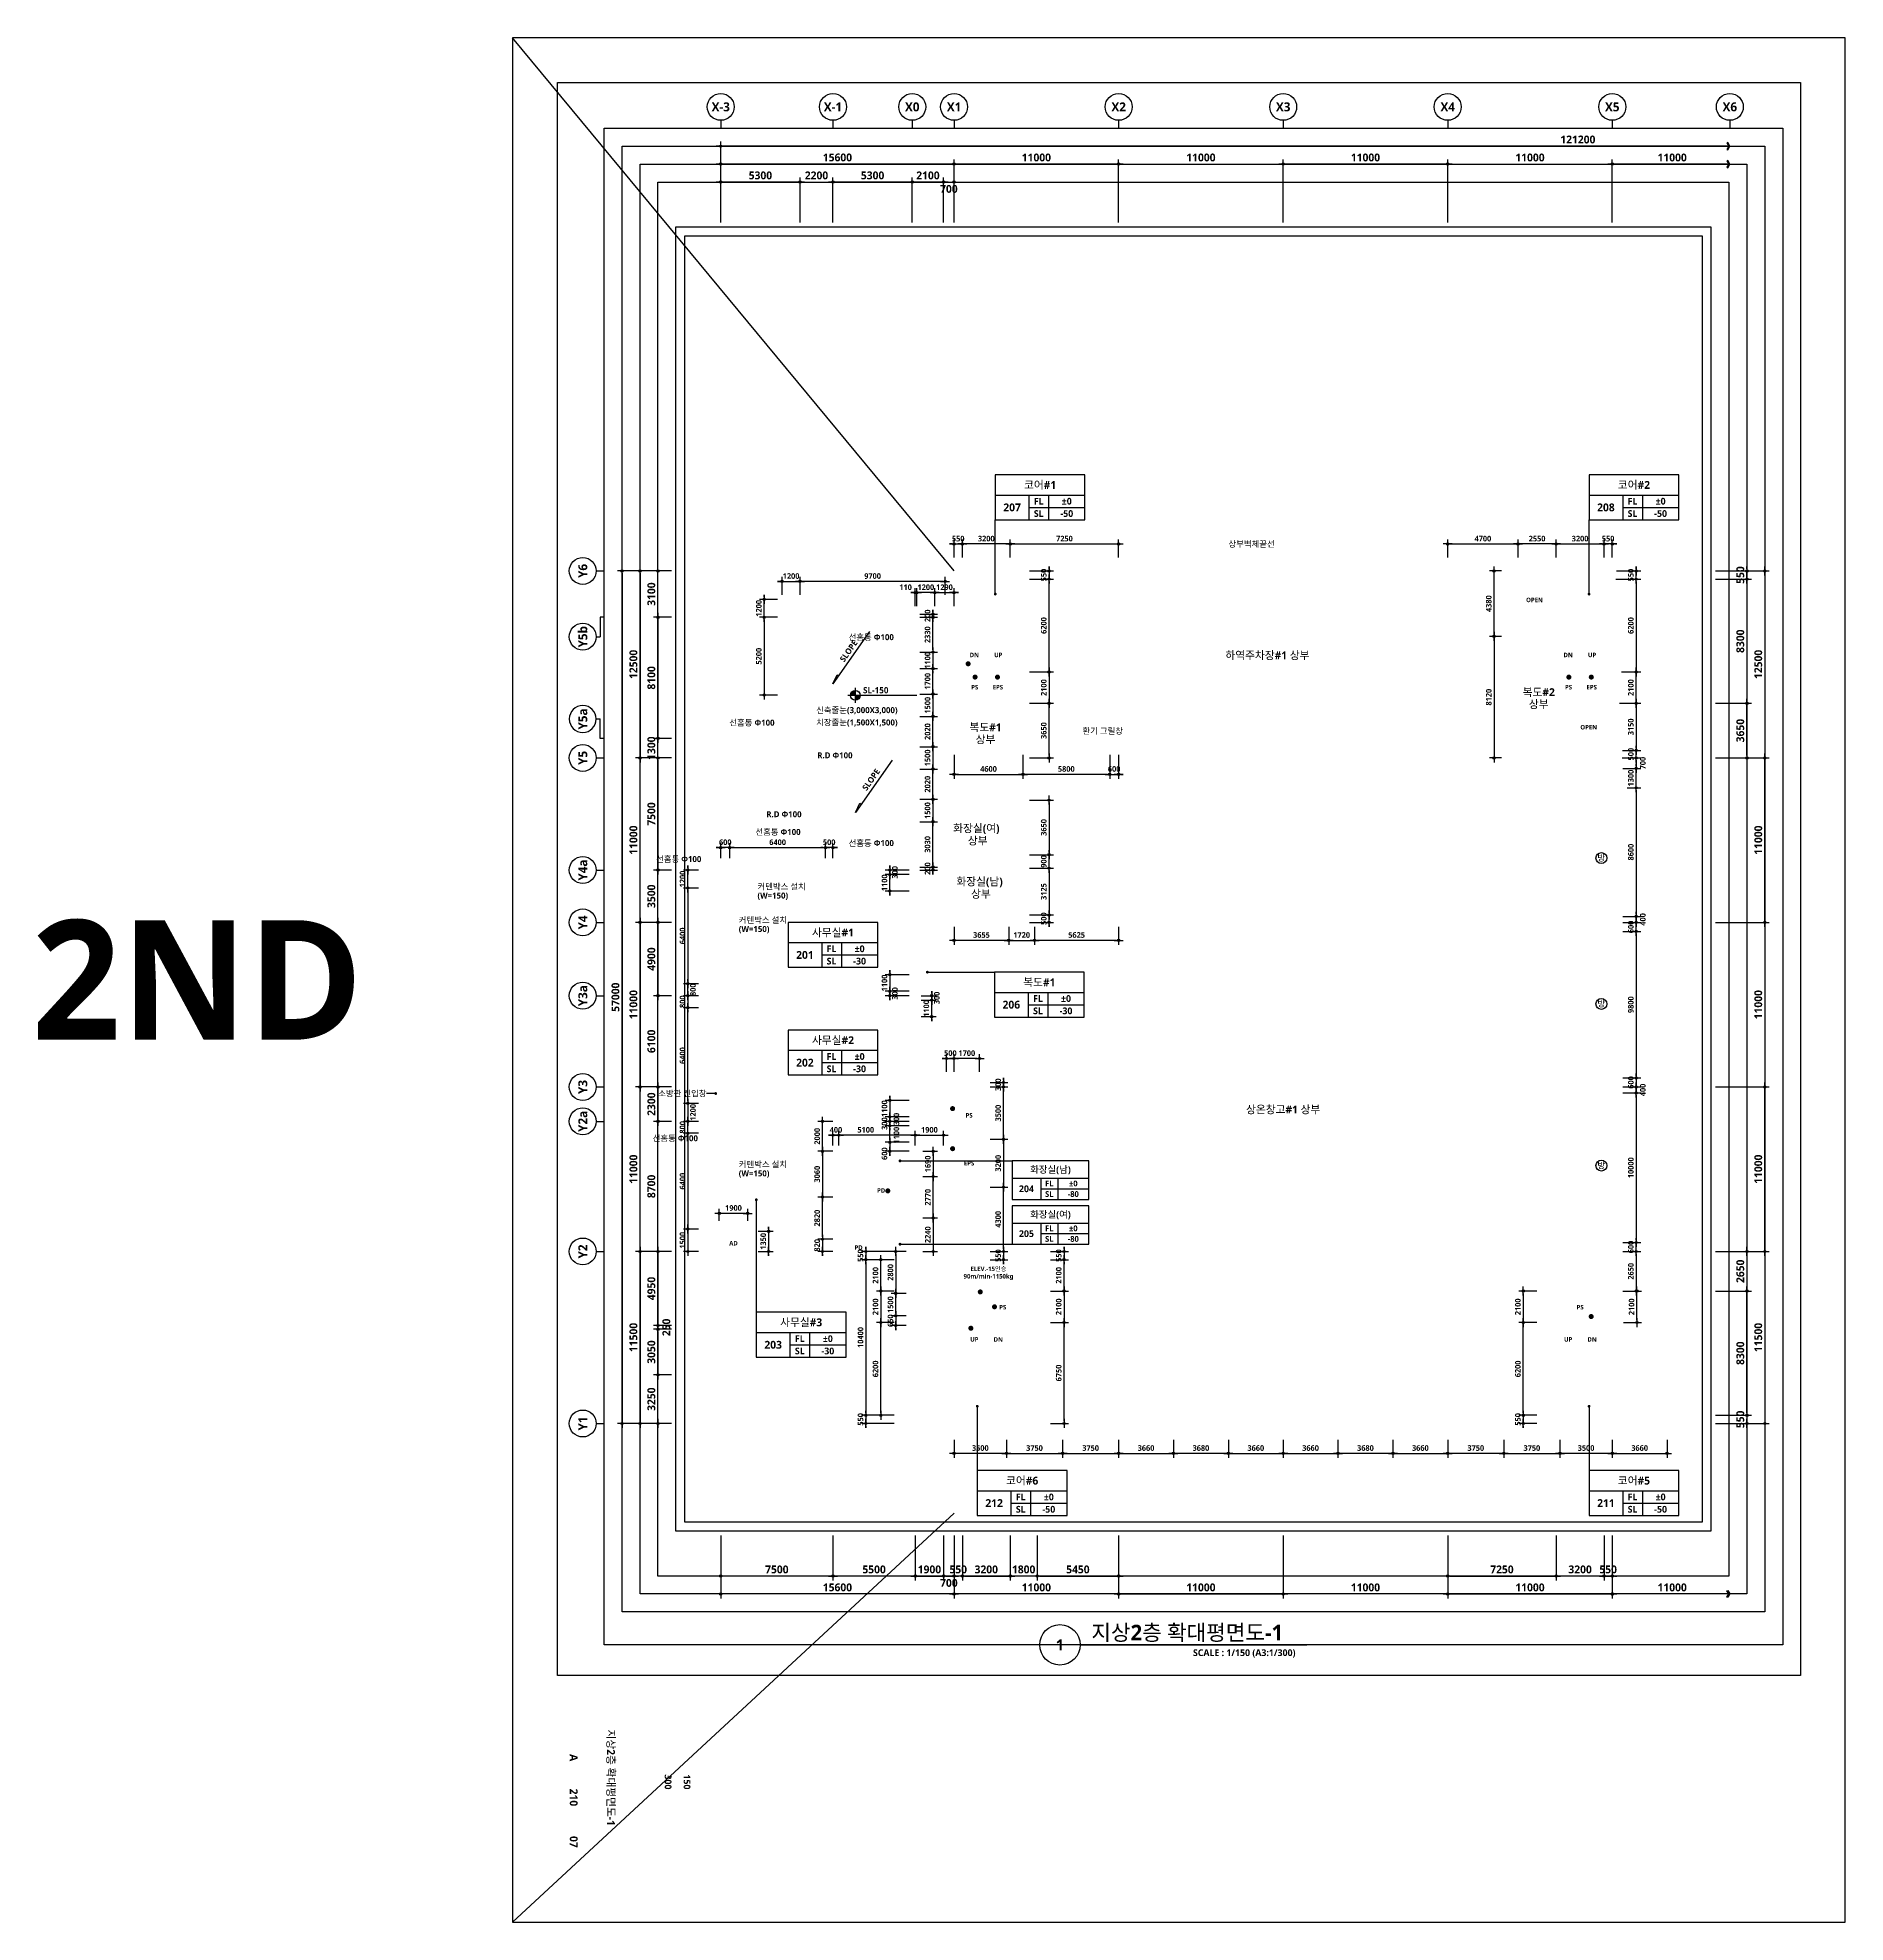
# Model space of a CAD drawing. Header units: millimetres. Extents: x -63924 to 190228206, y 0 to 456875599.
# Drawn here: x -31747 to 89100, y 378000 to 504000 of the extents above; entities that cross this region are included whole.
import ezdxf
from ezdxf.enums import TextEntityAlignment as Align

# ---------------------------------------------------------------- set-up
doc = ezdxf.new("R2010")
doc.units = ezdxf.units.MM
doc.header["$LTSCALE"] = 150
doc.header["$MEASUREMENT"] = 0
doc.header["$PDSIZE"] = -10
doc.layers.get('0').update_dxf_attribs({"linetype": 'CONTINUOUS'})
doc.layers.get('Defpoints').update_dxf_attribs({"color": 153, "linetype": 'CONTINUOUS'})
for name, color, linetype in [('A-ANNO-DIM', 4, 'CONTINUOUS'), ('A-ANNO-GRA1', 7, 'CONTINUOUS'), ('A-ANNO-LEAD', 4, 'CONTINUOUS'), ('A-ANNO-PONT', 7, 'CONTINUOUS'), ('A-ANNO-SYMB', 7, 'CONTINUOUS'), ('A-ANNO-TEXT1', 7, 'CONTINUOUS'), ('A-ANNO-TEXT2', 3, 'CONTINUOUS'), ('A-ANNO-TITL', 7, 'CONTINUOUS'), ('A-FLOR-MARK-ARCH', 1, 'CONTINUOUS'), ('A-ST-AXIS-BUB', 7, 'CONTINUOUS'), ('A-ST-AXIS-DIM', 7, 'CONTINUOUS'), ('AA-XXXX-TXT1', 2, 'CONTINUOUS')]:
    doc.layers.add(name, color=color, linetype=linetype)
for name, color, linetype, plot in [('Defpoint', 161, 'CONTINUOUS', False), ('G(그리드1)', 185, 'CONTINUOUS', False), ('G(그리드2)', 235, 'CONTINUOUS', False)]:
    doc.layers.add(name, color=color, linetype=linetype, plot=plot)
doc.styles.add('2020음성 1차', font='')
doc.styles.add('SH_나눔', font='')
doc.styles.add('SH_대대리576', font='')
doc.styles.add('SH_진천_나눔', font='')
doc.styles.get('2020음성 1차').set_extended_font_data('NanumGothic', bold=True)
doc.styles.get('SH_나눔').set_extended_font_data('NanumGothic', bold=True)
doc.styles.get('SH_대대리576').set_extended_font_data('NanumGothic', bold=True)
doc.styles.get('SH_진천_나눔').set_extended_font_data('NanumGothic', bold=True)
doc.dimstyles.new('SHP 300', dxfattribs={"dimscale": 150, "dimtxt": 3.5, "dimasz": 1, "dimexe": 2, "dimexo": 2, "dimgap": 1, "dimtad": 1, "dimdec": 0, "dimzin": 0, "dimdsep": 46, "dimtxsty": 'SH_대대리576', "dimblk": 'DIMDOT', "dimcen": 0.09, "dimclrt": 3, "dimadec": 0, "dimazin": 1, "dimtfac": 1, "dimtdec": 0, "dimtix": 1, "dimtmove": 2, "dimatfit": 0, "dimldrblk": 'DIMDOT', "dimfxl": 1, "dimtolj": 1, "dimtzin": 0, "dimarcsym": 0})
doc.dimstyles.new('SHP300내부', dxfattribs={"dimscale": 150, "dimtxt": 2.5, "dimasz": 1, "dimexe": 2, "dimexo": 2, "dimgap": 1, "dimtad": 1, "dimdec": 0, "dimzin": 0, "dimdsep": 46, "dimtxsty": 'SH_대대리576', "dimblk": 'DIMDOT', "dimcen": 0.09, "dimclrd": 256, "dimclre": 256, "dimclrt": 3, "dimadec": 0, "dimazin": 1, "dimtfac": 1, "dimtdec": 0, "dimtix": 1, "dimtmove": 2, "dimatfit": 0, "dimldrblk": 'DIMDOT', "dimfxl": 1, "dimtolj": 1, "dimtzin": 0, "dimlwd": -1, "dimlwe": -1, "dimarcsym": 0})

# ---------------------------------------------------------------- blocks, each defined once
blk = doc.blocks.new('*U12')
at = {"layer": 'A-ANNO-TITL'}
blk.add_line((0, 0), (5050, 0), dxfattribs=at)
blk.add_circle((-450, 0), 450, dxfattribs=at)
at = {"layer": 'AA-XXXX-TXT1', "style": 'SH_대대리576'}
blk.add_attdef('DWG.TITLE', (250, 100), '', height=350, dxfattribs=at)
at = {"layer": 'AA-XXXX-TXT1', "color": 7, "style": 'SH_대대리576'}
blk.add_attdef('NO1', text='', height=300, dxfattribs=at).set_placement((-450, 0), align=Align.MIDDLE)
at = {"layer": 'AA-XXXX-TXT1', "style": 'SH_대대리576'}
blk.add_attdef('SCALE', text='', height=150, dxfattribs=at).set_placement((4800, -100), align=Align.TOP_RIGHT)
blk = doc.blocks.new('DIMDOT')
at = {"color": 0}
blk.add_line((-2, 0), (2, 0), dxfattribs=at)
for radius in [0.5, 0.25]:
    blk.add_circle((0, 0), radius, dxfattribs=at)
blk = doc.blocks.new('*D53')
at = {"layer": 'A-ST-AXIS-DIM', "color": 0, "lineweight": -2, "transparency": 16777216}
for p, q in [((10620, 422850), (8220, 422850)), ((8520, 422700), (8520, 411500)), ((10620, 411350), (8220, 411350))]:
    blk.add_line(p, q, dxfattribs=at)
at = {"layer": 'Defpoints', "color": 0, "transparency": 16777216}
for p in [(10920, 422850), (8520, 411350), (10920, 411350)]:
    blk.add_point(p, dxfattribs=at)
at = {"layer": 'A-ST-AXIS-DIM', "color": 0, "linetype": 'ByBlock', "lineweight": -2, "transparency": 16777216, "xscale": 150, "yscale": 150, "zscale": 150}
for p, rotation in [((8520, 422850), 90), ((8520, 411350), 270)]:
    blk.add_blockref('DIMDOT', p, dxfattribs=dict(at, rotation=rotation))
at = {"layer": 'A-ST-AXIS-DIM', "color": 3, "transparency": 16777216, "insert": (8081, 417100), "char_height": 525, "attachment_point": 5, "rotation": 90, "style": 'SH_대대리576'}
blk.add_mtext('\\A1;11500', dxfattribs=at)
blk = doc.blocks.new('*D54')
at = {"layer": 'A-ST-AXIS-DIM', "color": 0, "lineweight": -2, "transparency": 16777216}
for p, q in [((10620, 433850), (8220, 433850)), ((8520, 423000), (8520, 433700)), ((10620, 422850), (8220, 422850))]:
    blk.add_line(p, q, dxfattribs=at)
at = {"layer": 'Defpoints', "color": 0, "transparency": 16777216}
for p in [(8520, 433850), (10920, 433850), (10920, 422850)]:
    blk.add_point(p, dxfattribs=at)
at = {"layer": 'A-ST-AXIS-DIM', "color": 0, "linetype": 'ByBlock', "lineweight": -2, "transparency": 16777216, "xscale": 150, "yscale": 150, "zscale": 150}
for p, rotation in [((8520, 433850), 90), ((8520, 422850), 270)]:
    blk.add_blockref('DIMDOT', p, dxfattribs=dict(at, rotation=rotation))
at = {"layer": 'A-ST-AXIS-DIM', "color": 3, "transparency": 16777216, "insert": (8082, 428350), "char_height": 525, "attachment_point": 5, "rotation": 90, "style": 'SH_대대리576'}
blk.add_mtext('\\A1;11000', dxfattribs=at)
blk = doc.blocks.new('*D55')
at = {"layer": 'A-ST-AXIS-DIM', "color": 0, "lineweight": -2, "transparency": 16777216}
for p, q in [((10620, 444850), (8220, 444850)), ((8520, 444700), (8520, 434000)), ((10620, 433850), (8220, 433850))]:
    blk.add_line(p, q, dxfattribs=at)
at = {"layer": 'Defpoints', "color": 0, "transparency": 16777216}
for p in [(10920, 444850), (8520, 433850), (10920, 433850)]:
    blk.add_point(p, dxfattribs=at)
at = {"layer": 'A-ST-AXIS-DIM', "color": 0, "linetype": 'ByBlock', "lineweight": -2, "transparency": 16777216, "xscale": 150, "yscale": 150, "zscale": 150}
for p, rotation in [((8520, 444850), 90), ((8520, 433850), 270)]:
    blk.add_blockref('DIMDOT', p, dxfattribs=dict(at, rotation=rotation))
at = {"layer": 'A-ST-AXIS-DIM', "color": 3, "transparency": 16777216, "insert": (8082, 439350), "char_height": 525, "attachment_point": 5, "rotation": 90, "style": 'SH_대대리576'}
blk.add_mtext('\\A1;11000', dxfattribs=at)
blk = doc.blocks.new('*D56')
at = {"layer": 'A-ST-AXIS-DIM', "color": 0, "lineweight": -2, "transparency": 16777216}
for p, q in [((10620, 455850), (8220, 455850)), ((8520, 445000), (8520, 455700)), ((10620, 444850), (8220, 444850))]:
    blk.add_line(p, q, dxfattribs=at)
at = {"layer": 'Defpoints', "color": 0, "transparency": 16777216}
for p in [(8520, 455850), (10920, 455850), (10920, 444850)]:
    blk.add_point(p, dxfattribs=at)
at = {"layer": 'A-ST-AXIS-DIM', "color": 0, "linetype": 'ByBlock', "lineweight": -2, "transparency": 16777216, "xscale": 150, "yscale": 150, "zscale": 150}
for p, rotation in [((8520, 455850), 90), ((8520, 444850), 270)]:
    blk.add_blockref('DIMDOT', p, dxfattribs=dict(at, rotation=rotation))
at = {"layer": 'A-ST-AXIS-DIM', "color": 3, "transparency": 16777216, "insert": (8082, 450350), "char_height": 525, "attachment_point": 5, "rotation": 90, "style": 'SH_대대리576'}
blk.add_mtext('\\A1;11000', dxfattribs=at)
blk = doc.blocks.new('*D57')
at = {"layer": 'A-ST-AXIS-DIM', "color": 0, "lineweight": -2, "transparency": 16777216}
for p, q in [((10620, 468350), (8220, 468350)), ((8520, 468200), (8520, 456000)), ((10620, 455850), (8220, 455850))]:
    blk.add_line(p, q, dxfattribs=at)
at = {"layer": 'Defpoints', "color": 0, "transparency": 16777216}
for p in [(10920, 468350), (8520, 455850), (10920, 455850)]:
    blk.add_point(p, dxfattribs=at)
at = {"layer": 'A-ST-AXIS-DIM', "color": 0, "linetype": 'ByBlock', "lineweight": -2, "transparency": 16777216, "xscale": 150, "yscale": 150, "zscale": 150}
for p, rotation in [((8520, 468350), 90), ((8520, 455850), 270)]:
    blk.add_blockref('DIMDOT', p, dxfattribs=dict(at, rotation=rotation))
at = {"layer": 'A-ST-AXIS-DIM', "color": 3, "transparency": 16777216, "insert": (8081, 462100), "char_height": 525, "attachment_point": 5, "rotation": 90, "style": 'SH_대대리576'}
blk.add_mtext('\\A1;12500', dxfattribs=at)
blk = doc.blocks.new('*D58')
at = {"layer": 'A-ST-AXIS-DIM', "color": 0, "lineweight": -2, "transparency": 16777216}
for p, q in [((10620, 468350), (7020, 468350)), ((7320, 468200), (7320, 411500)), ((10620, 411350), (7020, 411350))]:
    blk.add_line(p, q, dxfattribs=at)
at = {"layer": 'Defpoints', "color": 0, "transparency": 16777216}
for p in [(10920, 468350), (7320, 411350), (10920, 411350)]:
    blk.add_point(p, dxfattribs=at)
at = {"layer": 'A-ST-AXIS-DIM', "color": 0, "linetype": 'ByBlock', "lineweight": -2, "transparency": 16777216, "xscale": 150, "yscale": 150, "zscale": 150}
for p, rotation in [((7320, 468350), 90), ((7320, 411350), 270)]:
    blk.add_blockref('DIMDOT', p, dxfattribs=dict(at, rotation=rotation))
at = {"layer": 'A-ST-AXIS-DIM', "color": 3, "transparency": 16777216, "insert": (6881, 439850), "char_height": 525, "attachment_point": 5, "rotation": 90, "style": 'SH_대대리576'}
blk.add_mtext('\\A1;57000', dxfattribs=at)
blk = doc.blocks.new('A-ST-AXIS-BUB-1')
at = {"layer": 'A-ST-AXIS-BUB'}
blk.add_line((0, 350), (0, 0), dxfattribs=at)
blk.add_circle((0, 950), 600, dxfattribs=at)
blk = doc.blocks.new('*D90')
at = {"layer": 'A-ST-AXIS-DIM', "color": 0, "lineweight": -2, "transparency": 16777216}
for p, q in [((13920, 494050), (13920, 495850)), ((29370, 495550), (14070, 495550)), ((29520, 491650), (29520, 495850))]:
    blk.add_line(p, q, dxfattribs=at)
at = {"layer": 'Defpoints', "color": 0, "transparency": 16777216}
for p in [(13920, 495550), (13920, 493750), (29520, 491350)]:
    blk.add_point(p, dxfattribs=at)
at = {"layer": 'A-ST-AXIS-DIM', "color": 0, "linetype": 'ByBlock', "lineweight": -2, "transparency": 16777216, "xscale": 150, "yscale": 150, "zscale": 150, "rotation": 180}
blk.add_blockref('DIMDOT', (13920, 495550), dxfattribs=at)
at = {"layer": 'A-ST-AXIS-DIM', "color": 0, "linetype": 'ByBlock', "lineweight": -2, "transparency": 16777216, "xscale": 150, "yscale": 150, "zscale": 150}
blk.add_blockref('DIMDOT', (29520, 495550), dxfattribs=at)
at = {"layer": 'A-ST-AXIS-DIM', "color": 3, "transparency": 16777216, "insert": (21720, 495990), "char_height": 525, "attachment_point": 5, "style": 'SH_대대리576'}
blk.add_mtext('\\A1;15600', dxfattribs=at)
blk = doc.blocks.new('*D91')
at = {"layer": 'A-ST-AXIS-DIM', "color": 0, "lineweight": -2, "transparency": 16777216}
for p, q in [((29520, 491650), (29520, 495850)), ((40370, 495550), (29670, 495550)), ((40520, 491650), (40520, 495850))]:
    blk.add_line(p, q, dxfattribs=at)
at = {"layer": 'Defpoints', "color": 0, "transparency": 16777216}
for p in [(29520, 495550), (29520, 491350), (40520, 491350)]:
    blk.add_point(p, dxfattribs=at)
at = {"layer": 'A-ST-AXIS-DIM', "color": 0, "linetype": 'ByBlock', "lineweight": -2, "transparency": 16777216, "xscale": 150, "yscale": 150, "zscale": 150, "rotation": 180}
blk.add_blockref('DIMDOT', (29520, 495550), dxfattribs=at)
at = {"layer": 'A-ST-AXIS-DIM', "color": 0, "linetype": 'ByBlock', "lineweight": -2, "transparency": 16777216, "xscale": 150, "yscale": 150, "zscale": 150}
blk.add_blockref('DIMDOT', (40520, 495550), dxfattribs=at)
at = {"layer": 'A-ST-AXIS-DIM', "color": 3, "transparency": 16777216, "insert": (35020, 495988), "char_height": 525, "attachment_point": 5, "style": 'SH_대대리576'}
blk.add_mtext('\\A1;11000', dxfattribs=at)
blk = doc.blocks.new('*D92')
at = {"layer": 'A-ST-AXIS-DIM', "color": 0, "lineweight": -2, "transparency": 16777216}
for p, q in [((40520, 491650), (40520, 495850)), ((40670, 495550), (51370, 495550)), ((51520, 491650), (51520, 495850))]:
    blk.add_line(p, q, dxfattribs=at)
at = {"layer": 'Defpoints', "color": 0, "transparency": 16777216}
for p in [(51520, 495550), (40520, 491350), (51520, 491350)]:
    blk.add_point(p, dxfattribs=at)
at = {"layer": 'A-ST-AXIS-DIM', "color": 0, "linetype": 'ByBlock', "lineweight": -2, "transparency": 16777216, "xscale": 150, "yscale": 150, "zscale": 150, "rotation": 180}
blk.add_blockref('DIMDOT', (40520, 495550), dxfattribs=at)
at = {"layer": 'A-ST-AXIS-DIM', "color": 0, "linetype": 'ByBlock', "lineweight": -2, "transparency": 16777216, "xscale": 150, "yscale": 150, "zscale": 150}
blk.add_blockref('DIMDOT', (51520, 495550), dxfattribs=at)
at = {"layer": 'A-ST-AXIS-DIM', "color": 3, "transparency": 16777216, "insert": (46020, 495988), "char_height": 525, "attachment_point": 5, "style": 'SH_대대리576'}
blk.add_mtext('\\A1;11000', dxfattribs=at)
blk = doc.blocks.new('*D93')
at = {"layer": 'A-ST-AXIS-DIM', "color": 0, "lineweight": -2, "transparency": 16777216}
for p, q in [((51520, 491650), (51520, 495850)), ((62370, 495550), (51670, 495550)), ((62520, 491650), (62520, 495850))]:
    blk.add_line(p, q, dxfattribs=at)
at = {"layer": 'Defpoints', "color": 0, "transparency": 16777216}
for p in [(51520, 495550), (51520, 491350), (62520, 491350)]:
    blk.add_point(p, dxfattribs=at)
at = {"layer": 'A-ST-AXIS-DIM', "color": 0, "linetype": 'ByBlock', "lineweight": -2, "transparency": 16777216, "xscale": 150, "yscale": 150, "zscale": 150, "rotation": 180}
blk.add_blockref('DIMDOT', (51520, 495550), dxfattribs=at)
at = {"layer": 'A-ST-AXIS-DIM', "color": 0, "linetype": 'ByBlock', "lineweight": -2, "transparency": 16777216, "xscale": 150, "yscale": 150, "zscale": 150}
blk.add_blockref('DIMDOT', (62520, 495550), dxfattribs=at)
at = {"layer": 'A-ST-AXIS-DIM', "color": 3, "transparency": 16777216, "insert": (57020, 495988), "char_height": 525, "attachment_point": 5, "style": 'SH_대대리576'}
blk.add_mtext('\\A1;11000', dxfattribs=at)
blk = doc.blocks.new('*D94')
at = {"layer": 'A-ST-AXIS-DIM', "color": 0, "lineweight": -2, "transparency": 16777216}
for p, q in [((62520, 491650), (62520, 495850)), ((62670, 495550), (73370, 495550)), ((73520, 491650), (73520, 495850))]:
    blk.add_line(p, q, dxfattribs=at)
at = {"layer": 'Defpoints', "color": 0, "transparency": 16777216}
for p in [(73520, 495550), (62520, 491350), (73520, 491350)]:
    blk.add_point(p, dxfattribs=at)
at = {"layer": 'A-ST-AXIS-DIM', "color": 0, "linetype": 'ByBlock', "lineweight": -2, "transparency": 16777216, "xscale": 150, "yscale": 150, "zscale": 150, "rotation": 180}
blk.add_blockref('DIMDOT', (62520, 495550), dxfattribs=at)
at = {"layer": 'A-ST-AXIS-DIM', "color": 0, "linetype": 'ByBlock', "lineweight": -2, "transparency": 16777216, "xscale": 150, "yscale": 150, "zscale": 150}
blk.add_blockref('DIMDOT', (73520, 495550), dxfattribs=at)
at = {"layer": 'A-ST-AXIS-DIM', "color": 3, "transparency": 16777216, "insert": (68020, 495988), "char_height": 525, "attachment_point": 5, "style": 'SH_대대리576'}
blk.add_mtext('\\A1;11000', dxfattribs=at)
blk = doc.blocks.new('G$C1D72D447')
at = {"layer": 'A-ST-AXIS-BUB'}
blk.add_line((1800, 1050, -103000), (1800, 525, -103000), dxfattribs=at)
at = {"layer": 'A-ST-AXIS-BUB', "elevation": -103000}
blk.add_lwpolyline([(4400, 0), (4400, 525), (1800, 525)], dxfattribs=at)
at = {"layer": 'A-ST-AXIS-BUB'}
blk.add_circle((1800, 2850, -103000), 1800, dxfattribs=at)
blk = doc.blocks.new('*D1033')
at = {"layer": 'A-ST-AXIS-DIM', "color": 0, "lineweight": -2, "transparency": 16777216}
for p, q in [((13920, 491650), (13920, 494650)), ((19070, 494350), (14070, 494350)), ((19220, 491650), (19220, 494650))]:
    blk.add_line(p, q, dxfattribs=at)
at = {"layer": 'Defpoints', "color": 0, "transparency": 16777216}
for p in [(13920, 494350), (13920, 491350), (19220, 491350)]:
    blk.add_point(p, dxfattribs=at)
at = {"layer": 'A-ST-AXIS-DIM', "color": 0, "linetype": 'ByBlock', "lineweight": -2, "transparency": 16777216, "xscale": 150, "yscale": 150, "zscale": 150, "rotation": 180}
blk.add_blockref('DIMDOT', (13920, 494350), dxfattribs=at)
at = {"layer": 'A-ST-AXIS-DIM', "color": 0, "linetype": 'ByBlock', "lineweight": -2, "transparency": 16777216, "xscale": 150, "yscale": 150, "zscale": 150}
blk.add_blockref('DIMDOT', (19220, 494350), dxfattribs=at)
at = {"layer": 'A-ST-AXIS-DIM', "color": 3, "transparency": 16777216, "insert": (16570, 494790), "char_height": 525, "attachment_point": 5, "style": 'SH_대대리576'}
blk.add_mtext('\\A1;5300', dxfattribs=at)
blk = doc.blocks.new('*D1034')
at = {"layer": 'A-ST-AXIS-DIM', "color": 0, "lineweight": -2, "transparency": 16777216}
for p, q in [((19220, 491650), (19220, 494650)), ((19370, 494350), (21270, 494350)), ((21420, 491650), (21420, 494650))]:
    blk.add_line(p, q, dxfattribs=at)
at = {"layer": 'Defpoints', "color": 0, "transparency": 16777216}
for p in [(21420, 494350), (19220, 491350), (21420, 491350)]:
    blk.add_point(p, dxfattribs=at)
at = {"layer": 'A-ST-AXIS-DIM', "color": 0, "linetype": 'ByBlock', "lineweight": -2, "transparency": 16777216, "xscale": 150, "yscale": 150, "zscale": 150, "rotation": 180}
blk.add_blockref('DIMDOT', (19220, 494350), dxfattribs=at)
at = {"layer": 'A-ST-AXIS-DIM', "color": 0, "linetype": 'ByBlock', "lineweight": -2, "transparency": 16777216, "xscale": 150, "yscale": 150, "zscale": 150}
blk.add_blockref('DIMDOT', (21420, 494350), dxfattribs=at)
at = {"layer": 'A-ST-AXIS-DIM', "color": 3, "transparency": 16777216, "insert": (20320, 494789), "char_height": 525, "attachment_point": 5, "style": 'SH_대대리576'}
blk.add_mtext('\\A1;2200', dxfattribs=at)
blk = doc.blocks.new('*D1035')
at = {"layer": 'A-ST-AXIS-DIM', "color": 0, "lineweight": -2, "transparency": 16777216}
for p, q in [((26720, 491650), (26720, 494650)), ((28670, 494350), (26870, 494350)), ((28820, 491650), (28820, 494650))]:
    blk.add_line(p, q, dxfattribs=at)
at = {"layer": 'Defpoints', "color": 0, "transparency": 16777216}
for p in [(26720, 494350), (26720, 491350), (28820, 491350)]:
    blk.add_point(p, dxfattribs=at)
at = {"layer": 'A-ST-AXIS-DIM', "color": 0, "linetype": 'ByBlock', "lineweight": -2, "transparency": 16777216, "xscale": 150, "yscale": 150, "zscale": 150, "rotation": 180}
blk.add_blockref('DIMDOT', (26720, 494350), dxfattribs=at)
at = {"layer": 'A-ST-AXIS-DIM', "color": 0, "linetype": 'ByBlock', "lineweight": -2, "transparency": 16777216, "xscale": 150, "yscale": 150, "zscale": 150}
blk.add_blockref('DIMDOT', (28820, 494350), dxfattribs=at)
at = {"layer": 'A-ST-AXIS-DIM', "color": 3, "transparency": 16777216, "insert": (27770, 494789), "char_height": 525, "attachment_point": 5, "style": 'SH_대대리576'}
blk.add_mtext('\\A1;2100', dxfattribs=at)
blk = doc.blocks.new('*D1036')
at = {"layer": 'A-ST-AXIS-DIM', "color": 0, "lineweight": -2, "transparency": 16777216}
for p, q in [((21420, 491650), (21420, 494650)), ((26570, 494350), (21570, 494350)), ((26720, 491650), (26720, 494650))]:
    blk.add_line(p, q, dxfattribs=at)
at = {"layer": 'Defpoints', "color": 0, "transparency": 16777216}
for p in [(21420, 494350), (21420, 491350), (26720, 491350)]:
    blk.add_point(p, dxfattribs=at)
at = {"layer": 'A-ST-AXIS-DIM', "color": 0, "linetype": 'ByBlock', "lineweight": -2, "transparency": 16777216, "xscale": 150, "yscale": 150, "zscale": 150, "rotation": 180}
blk.add_blockref('DIMDOT', (21420, 494350), dxfattribs=at)
at = {"layer": 'A-ST-AXIS-DIM', "color": 0, "linetype": 'ByBlock', "lineweight": -2, "transparency": 16777216, "xscale": 150, "yscale": 150, "zscale": 150}
blk.add_blockref('DIMDOT', (26720, 494350), dxfattribs=at)
at = {"layer": 'A-ST-AXIS-DIM', "color": 3, "transparency": 16777216, "insert": (24070, 494790), "char_height": 525, "attachment_point": 5, "style": 'SH_대대리576'}
blk.add_mtext('\\A1;5300', dxfattribs=at)
blk = doc.blocks.new('*D1037')
at = {"layer": 'A-ST-AXIS-DIM', "color": 0, "lineweight": -2, "transparency": 16777216}
for p, q in [((28820, 491650), (28820, 494650)), ((28970, 494350), (29370, 494350)), ((29520, 491650), (29520, 494650))]:
    blk.add_line(p, q, dxfattribs=at)
at = {"layer": 'Defpoints', "color": 0, "transparency": 16777216}
for p in [(29520, 494350), (28820, 491350), (29520, 491350)]:
    blk.add_point(p, dxfattribs=at)
at = {"layer": 'A-ST-AXIS-DIM', "color": 0, "linetype": 'ByBlock', "lineweight": -2, "transparency": 16777216, "xscale": 150, "yscale": 150, "zscale": 150, "rotation": 180}
blk.add_blockref('DIMDOT', (28820, 494350), dxfattribs=at)
at = {"layer": 'A-ST-AXIS-DIM', "color": 0, "linetype": 'ByBlock', "lineweight": -2, "transparency": 16777216, "xscale": 150, "yscale": 150, "zscale": 150}
blk.add_blockref('DIMDOT', (29520, 494350), dxfattribs=at)
at = {"layer": 'A-ST-AXIS-DIM', "color": 3, "transparency": 16777216, "insert": (29170, 493888), "char_height": 525, "attachment_point": 5, "style": 'SH_대대리576'}
blk.add_mtext('\\A1;700', dxfattribs=at)
blk = doc.blocks.new('*D1038')
at = {"layer": 'A-ST-AXIS-DIM', "color": 0, "lineweight": -2, "transparency": 16777216}
for p, q in [((10620, 468350), (9420, 468350)), ((9720, 465400), (9720, 468200)), ((10620, 465250), (9420, 465250))]:
    blk.add_line(p, q, dxfattribs=at)
at = {"layer": 'Defpoints', "color": 0, "transparency": 16777216}
for p in [(9720, 468350), (10920, 468350), (10920, 465250)]:
    blk.add_point(p, dxfattribs=at)
at = {"layer": 'A-ST-AXIS-DIM', "color": 0, "linetype": 'ByBlock', "lineweight": -2, "transparency": 16777216, "xscale": 150, "yscale": 150, "zscale": 150}
for p, rotation in [((9720, 468350), 90), ((9720, 465250), 270)]:
    blk.add_blockref('DIMDOT', p, dxfattribs=dict(at, rotation=rotation))
at = {"layer": 'A-ST-AXIS-DIM', "color": 3, "transparency": 16777216, "insert": (9280, 466800), "char_height": 525, "attachment_point": 5, "rotation": 90, "style": 'SH_대대리576'}
blk.add_mtext('\\A1;3100', dxfattribs=at)
blk = doc.blocks.new('*D1039')
at = {"layer": 'A-ST-AXIS-DIM', "color": 0, "lineweight": -2, "transparency": 16777216}
for p, q in [((10620, 465250), (9420, 465250)), ((9720, 465100), (9720, 457300)), ((10620, 457150), (9420, 457150))]:
    blk.add_line(p, q, dxfattribs=at)
at = {"layer": 'Defpoints', "color": 0, "transparency": 16777216}
for p in [(10920, 465250), (9720, 457150), (10920, 457150)]:
    blk.add_point(p, dxfattribs=at)
at = {"layer": 'A-ST-AXIS-DIM', "color": 0, "linetype": 'ByBlock', "lineweight": -2, "transparency": 16777216, "xscale": 150, "yscale": 150, "zscale": 150}
for p, rotation in [((9720, 465250), 90), ((9720, 457150), 270)]:
    blk.add_blockref('DIMDOT', p, dxfattribs=dict(at, rotation=rotation))
at = {"layer": 'A-ST-AXIS-DIM', "color": 3, "transparency": 16777216, "insert": (9280, 461200), "char_height": 525, "attachment_point": 5, "rotation": 90, "style": 'SH_대대리576'}
blk.add_mtext('\\A1;8100', dxfattribs=at)
blk = doc.blocks.new('*D1040')
at = {"layer": 'A-ST-AXIS-DIM', "color": 0, "lineweight": -2, "transparency": 16777216}
for p, q in [((9720, 457300), (9720, 457450)), ((10620, 457150), (9420, 457150)), ((9720, 455850), (9720, 457150)), ((10620, 455850), (9420, 455850)), ((9720, 455700), (9720, 455550))]:
    blk.add_line(p, q, dxfattribs=at)
at = {"layer": 'Defpoints', "color": 0, "transparency": 16777216}
for p in [(9720, 457150), (10920, 457150), (10920, 455850)]:
    blk.add_point(p, dxfattribs=at)
at = {"layer": 'A-ST-AXIS-DIM', "color": 0, "linetype": 'ByBlock', "lineweight": -2, "transparency": 16777216, "xscale": 150, "yscale": 150, "zscale": 150}
for p, rotation in [((9720, 457150), 270), ((9720, 455850), 90)]:
    blk.add_blockref('DIMDOT', p, dxfattribs=dict(at, rotation=rotation))
at = {"layer": 'A-ST-AXIS-DIM', "color": 3, "transparency": 16777216, "insert": (9280, 456500), "char_height": 525, "attachment_point": 5, "rotation": 90, "style": 'SH_대대리576'}
blk.add_mtext('\\A1;1300', dxfattribs=at)
blk = doc.blocks.new('*D1041')
at = {"layer": 'A-ST-AXIS-DIM', "color": 0, "lineweight": -2, "transparency": 16777216}
for p, q in [((10620, 431550), (9420, 431550)), ((9720, 423000), (9720, 431400)), ((10620, 422850), (9420, 422850))]:
    blk.add_line(p, q, dxfattribs=at)
at = {"layer": 'Defpoints', "color": 0, "transparency": 16777216}
for p in [(9720, 431550), (10920, 431550), (10920, 422850)]:
    blk.add_point(p, dxfattribs=at)
at = {"layer": 'A-ST-AXIS-DIM', "color": 0, "linetype": 'ByBlock', "lineweight": -2, "transparency": 16777216, "xscale": 150, "yscale": 150, "zscale": 150}
for p, rotation in [((9720, 431550), 90), ((9720, 422850), 270)]:
    blk.add_blockref('DIMDOT', p, dxfattribs=dict(at, rotation=rotation))
at = {"layer": 'A-ST-AXIS-DIM', "color": 3, "transparency": 16777216, "insert": (9280, 427200), "char_height": 525, "attachment_point": 5, "rotation": 90, "style": 'SH_대대리576'}
blk.add_mtext('\\A1;8700', dxfattribs=at)
blk = doc.blocks.new('*D1042')
at = {"layer": 'A-ST-AXIS-DIM', "color": 0, "lineweight": -2, "transparency": 16777216}
for p, q in [((10620, 433850), (9420, 433850)), ((9720, 433700), (9720, 431700)), ((10620, 431550), (9420, 431550))]:
    blk.add_line(p, q, dxfattribs=at)
at = {"layer": 'Defpoints', "color": 0, "transparency": 16777216}
for p in [(10920, 433850), (9720, 431550), (10920, 431550)]:
    blk.add_point(p, dxfattribs=at)
at = {"layer": 'A-ST-AXIS-DIM', "color": 0, "linetype": 'ByBlock', "lineweight": -2, "transparency": 16777216, "xscale": 150, "yscale": 150, "zscale": 150}
for p, rotation in [((9720, 433850), 90), ((9720, 431550), 270)]:
    blk.add_blockref('DIMDOT', p, dxfattribs=dict(at, rotation=rotation))
at = {"layer": 'A-ST-AXIS-DIM', "color": 3, "transparency": 16777216, "insert": (9280, 432700), "char_height": 525, "attachment_point": 5, "rotation": 90, "style": 'SH_대대리576'}
blk.add_mtext('\\A1;2300', dxfattribs=at)
blk = doc.blocks.new('*D1043')
at = {"layer": 'A-ST-AXIS-DIM', "color": 0, "lineweight": -2, "transparency": 16777216}
for p, q in [((10620, 439950), (9420, 439950)), ((9720, 434000), (9720, 439800)), ((10620, 433850), (9420, 433850))]:
    blk.add_line(p, q, dxfattribs=at)
at = {"layer": 'Defpoints', "color": 0, "transparency": 16777216}
for p in [(9720, 439950), (10920, 439950), (10920, 433850)]:
    blk.add_point(p, dxfattribs=at)
at = {"layer": 'A-ST-AXIS-DIM', "color": 0, "linetype": 'ByBlock', "lineweight": -2, "transparency": 16777216, "xscale": 150, "yscale": 150, "zscale": 150}
for p, rotation in [((9720, 439950), 90), ((9720, 433850), 270)]:
    blk.add_blockref('DIMDOT', p, dxfattribs=dict(at, rotation=rotation))
at = {"layer": 'A-ST-AXIS-DIM', "color": 3, "transparency": 16777216, "insert": (9280, 436900), "char_height": 525, "attachment_point": 5, "rotation": 90, "style": 'SH_대대리576'}
blk.add_mtext('\\A1;6100', dxfattribs=at)
blk = doc.blocks.new('*D1044')
at = {"layer": 'A-ST-AXIS-DIM', "color": 0, "lineweight": -2, "transparency": 16777216}
for p, q in [((10620, 444850), (9420, 444850)), ((9720, 444700), (9720, 440100)), ((10620, 439950), (9420, 439950))]:
    blk.add_line(p, q, dxfattribs=at)
at = {"layer": 'Defpoints', "color": 0, "transparency": 16777216}
for p in [(10920, 444850), (9720, 439950), (10920, 439950)]:
    blk.add_point(p, dxfattribs=at)
at = {"layer": 'A-ST-AXIS-DIM', "color": 0, "linetype": 'ByBlock', "lineweight": -2, "transparency": 16777216, "xscale": 150, "yscale": 150, "zscale": 150}
for p, rotation in [((9720, 444850), 90), ((9720, 439950), 270)]:
    blk.add_blockref('DIMDOT', p, dxfattribs=dict(at, rotation=rotation))
at = {"layer": 'A-ST-AXIS-DIM', "color": 3, "transparency": 16777216, "insert": (9280, 442400), "char_height": 525, "attachment_point": 5, "rotation": 90, "style": 'SH_대대리576'}
blk.add_mtext('\\A1;4900', dxfattribs=at)
blk = doc.blocks.new('*D1045')
at = {"layer": 'A-ST-AXIS-DIM', "color": 0, "lineweight": -2, "transparency": 16777216}
for p, q in [((10620, 448350), (9420, 448350)), ((9720, 445000), (9720, 448200)), ((10620, 444850), (9420, 444850))]:
    blk.add_line(p, q, dxfattribs=at)
at = {"layer": 'Defpoints', "color": 0, "transparency": 16777216}
for p in [(9720, 448350), (10920, 448350), (10920, 444850)]:
    blk.add_point(p, dxfattribs=at)
at = {"layer": 'A-ST-AXIS-DIM', "color": 0, "linetype": 'ByBlock', "lineweight": -2, "transparency": 16777216, "xscale": 150, "yscale": 150, "zscale": 150}
for p, rotation in [((9720, 448350), 90), ((9720, 444850), 270)]:
    blk.add_blockref('DIMDOT', p, dxfattribs=dict(at, rotation=rotation))
at = {"layer": 'A-ST-AXIS-DIM', "color": 3, "transparency": 16777216, "insert": (9280, 446600), "char_height": 525, "attachment_point": 5, "rotation": 90, "style": 'SH_대대리576'}
blk.add_mtext('\\A1;3500', dxfattribs=at)
blk = doc.blocks.new('*D1046')
at = {"layer": 'A-ST-AXIS-DIM', "color": 0, "lineweight": -2, "transparency": 16777216}
for p, q in [((10620, 455850), (9420, 455850)), ((9720, 455700), (9720, 448500)), ((10620, 448350), (9420, 448350))]:
    blk.add_line(p, q, dxfattribs=at)
at = {"layer": 'Defpoints', "color": 0, "transparency": 16777216}
for p in [(10920, 455850), (9720, 448350), (10920, 448350)]:
    blk.add_point(p, dxfattribs=at)
at = {"layer": 'A-ST-AXIS-DIM', "color": 0, "linetype": 'ByBlock', "lineweight": -2, "transparency": 16777216, "xscale": 150, "yscale": 150, "zscale": 150}
for p, rotation in [((9720, 455850), 90), ((9720, 448350), 270)]:
    blk.add_blockref('DIMDOT', p, dxfattribs=dict(at, rotation=rotation))
at = {"layer": 'A-ST-AXIS-DIM', "color": 3, "transparency": 16777216, "insert": (9281, 452100), "char_height": 525, "attachment_point": 5, "rotation": 90, "style": 'SH_대대리576'}
blk.add_mtext('\\A1;7500', dxfattribs=at)
blk = doc.blocks.new('*D1047')
at = {"layer": 'A-ANNO-DIM', "transparency": 16777216}
for p, q in [((33020, 410250), (33020, 409050)), ((36770, 410250), (36770, 409050)), ((33170, 409350), (36620, 409350))]:
    blk.add_line(p, q, dxfattribs=at)
at = {"layer": 'Defpoints', "color": 0, "transparency": 16777216}
for p in [(33020, 410550), (36770, 410550), (36770, 409350)]:
    blk.add_point(p, dxfattribs=at)
at = {"layer": 'A-ANNO-DIM', "linetype": 'ByBlock', "transparency": 16777216, "xscale": 150, "yscale": 150, "zscale": 150, "rotation": 180}
blk.add_blockref('DIMDOT', (33020, 409350), dxfattribs=at)
at = {"layer": 'A-ANNO-DIM', "linetype": 'ByBlock', "transparency": 16777216, "xscale": 150, "yscale": 150, "zscale": 150}
blk.add_blockref('DIMDOT', (36770, 409350), dxfattribs=at)
at = {"layer": 'A-ANNO-DIM', "color": 3, "transparency": 16777216, "insert": (34895, 409707), "char_height": 375, "attachment_point": 5, "style": 'SH_대대리576'}
blk.add_mtext('\\A1;3750', dxfattribs=at)
blk = doc.blocks.new('*D1048')
at = {"layer": 'A-ANNO-DIM', "transparency": 16777216}
for p, q in [((40520, 410250), (40520, 409050)), ((44180, 410250), (44180, 409050)), ((40670, 409350), (44030, 409350))]:
    blk.add_line(p, q, dxfattribs=at)
at = {"layer": 'Defpoints', "color": 0, "transparency": 16777216}
for p in [(40520, 410550), (44180, 410550), (44180, 409350)]:
    blk.add_point(p, dxfattribs=at)
at = {"layer": 'A-ANNO-DIM', "linetype": 'ByBlock', "transparency": 16777216, "xscale": 150, "yscale": 150, "zscale": 150, "rotation": 180}
blk.add_blockref('DIMDOT', (40520, 409350), dxfattribs=at)
at = {"layer": 'A-ANNO-DIM', "linetype": 'ByBlock', "transparency": 16777216, "xscale": 150, "yscale": 150, "zscale": 150}
blk.add_blockref('DIMDOT', (44180, 409350), dxfattribs=at)
at = {"layer": 'A-ANNO-DIM', "color": 3, "transparency": 16777216, "insert": (42350, 409707), "char_height": 375, "attachment_point": 5, "style": 'SH_대대리576'}
blk.add_mtext('\\A1;3660', dxfattribs=at)
blk = doc.blocks.new('*D1049')
at = {"layer": 'A-ANNO-DIM', "transparency": 16777216}
for p, q in [((36770, 410250), (36770, 409050)), ((40520, 410250), (40520, 409050)), ((36920, 409350), (40370, 409350))]:
    blk.add_line(p, q, dxfattribs=at)
at = {"layer": 'Defpoints', "color": 0, "transparency": 16777216}
for p in [(36770, 410550), (40520, 410550), (40520, 409350)]:
    blk.add_point(p, dxfattribs=at)
at = {"layer": 'A-ANNO-DIM', "linetype": 'ByBlock', "transparency": 16777216, "xscale": 150, "yscale": 150, "zscale": 150, "rotation": 180}
blk.add_blockref('DIMDOT', (36770, 409350), dxfattribs=at)
at = {"layer": 'A-ANNO-DIM', "linetype": 'ByBlock', "transparency": 16777216, "xscale": 150, "yscale": 150, "zscale": 150}
blk.add_blockref('DIMDOT', (40520, 409350), dxfattribs=at)
at = {"layer": 'A-ANNO-DIM', "color": 3, "transparency": 16777216, "insert": (38645, 409707), "char_height": 375, "attachment_point": 5, "style": 'SH_대대리576'}
blk.add_mtext('\\A1;3750', dxfattribs=at)
blk = doc.blocks.new('*D1050')
at = {"layer": 'A-ANNO-DIM', "transparency": 16777216}
for p, q in [((44180, 410250), (44180, 409050)), ((47860, 410250), (47860, 409050)), ((47710, 409350), (44330, 409350))]:
    blk.add_line(p, q, dxfattribs=at)
at = {"layer": 'Defpoints', "color": 0, "transparency": 16777216}
for p in [(44180, 410550), (47860, 410550), (44180, 409350)]:
    blk.add_point(p, dxfattribs=at)
at = {"layer": 'A-ANNO-DIM', "linetype": 'ByBlock', "transparency": 16777216, "xscale": 150, "yscale": 150, "zscale": 150, "rotation": 180}
blk.add_blockref('DIMDOT', (44180, 409350), dxfattribs=at)
at = {"layer": 'A-ANNO-DIM', "linetype": 'ByBlock', "transparency": 16777216, "xscale": 150, "yscale": 150, "zscale": 150}
blk.add_blockref('DIMDOT', (47860, 409350), dxfattribs=at)
at = {"layer": 'A-ANNO-DIM', "color": 3, "transparency": 16777216, "insert": (46020, 409707), "char_height": 375, "attachment_point": 5, "style": 'SH_대대리576'}
blk.add_mtext('\\A1;3680', dxfattribs=at)
blk = doc.blocks.new('*D1051')
at = {"layer": 'A-ANNO-DIM', "transparency": 16777216}
for p, q in [((29520, 410250), (29520, 409050)), ((33020, 410250), (33020, 409050)), ((32870, 409350), (29670, 409350))]:
    blk.add_line(p, q, dxfattribs=at)
at = {"layer": 'Defpoints', "color": 0, "transparency": 16777216}
for p in [(29520, 410550), (33020, 410550), (29520, 409350)]:
    blk.add_point(p, dxfattribs=at)
at = {"layer": 'A-ANNO-DIM', "linetype": 'ByBlock', "transparency": 16777216, "xscale": 150, "yscale": 150, "zscale": 150, "rotation": 180}
blk.add_blockref('DIMDOT', (29520, 409350), dxfattribs=at)
at = {"layer": 'A-ANNO-DIM', "linetype": 'ByBlock', "transparency": 16777216, "xscale": 150, "yscale": 150, "zscale": 150}
blk.add_blockref('DIMDOT', (33020, 409350), dxfattribs=at)
at = {"layer": 'A-ANNO-DIM', "color": 3, "transparency": 16777216, "insert": (31270, 409707), "char_height": 375, "attachment_point": 5, "style": 'SH_대대리576'}
blk.add_mtext('\\A1;3500', dxfattribs=at)
blk = doc.blocks.new('*D1052')
at = {"layer": 'A-ANNO-DIM', "transparency": 16777216}
for p, q in [((47860, 410250), (47860, 409050)), ((51520, 410250), (51520, 409050)), ((48010, 409350), (51370, 409350))]:
    blk.add_line(p, q, dxfattribs=at)
at = {"layer": 'Defpoints', "color": 0, "transparency": 16777216}
for p in [(47860, 410550), (51520, 410550), (51520, 409350)]:
    blk.add_point(p, dxfattribs=at)
at = {"layer": 'A-ANNO-DIM', "linetype": 'ByBlock', "transparency": 16777216, "xscale": 150, "yscale": 150, "zscale": 150, "rotation": 180}
blk.add_blockref('DIMDOT', (47860, 409350), dxfattribs=at)
at = {"layer": 'A-ANNO-DIM', "linetype": 'ByBlock', "transparency": 16777216, "xscale": 150, "yscale": 150, "zscale": 150}
blk.add_blockref('DIMDOT', (51520, 409350), dxfattribs=at)
at = {"layer": 'A-ANNO-DIM', "color": 3, "transparency": 16777216, "insert": (49690, 409707), "char_height": 375, "attachment_point": 5, "style": 'SH_대대리576'}
blk.add_mtext('\\A1;3660', dxfattribs=at)
blk = doc.blocks.new('*D1053')
at = {"layer": 'A-ANNO-DIM', "transparency": 16777216}
for p, q in [((51520, 410250), (51520, 409050)), ((55180, 410250), (55180, 409050)), ((51670, 409350), (55030, 409350))]:
    blk.add_line(p, q, dxfattribs=at)
at = {"layer": 'Defpoints', "color": 0, "transparency": 16777216}
for p in [(51520, 410550), (55180, 410550), (55180, 409350)]:
    blk.add_point(p, dxfattribs=at)
at = {"layer": 'A-ANNO-DIM', "linetype": 'ByBlock', "transparency": 16777216, "xscale": 150, "yscale": 150, "zscale": 150, "rotation": 180}
blk.add_blockref('DIMDOT', (51520, 409350), dxfattribs=at)
at = {"layer": 'A-ANNO-DIM', "linetype": 'ByBlock', "transparency": 16777216, "xscale": 150, "yscale": 150, "zscale": 150}
blk.add_blockref('DIMDOT', (55180, 409350), dxfattribs=at)
at = {"layer": 'A-ANNO-DIM', "color": 3, "transparency": 16777216, "insert": (53350, 409707), "char_height": 375, "attachment_point": 5, "style": 'SH_대대리576'}
blk.add_mtext('\\A1;3660', dxfattribs=at)
blk = doc.blocks.new('*D1054')
at = {"layer": 'A-ANNO-DIM', "transparency": 16777216}
for p, q in [((55180, 410250), (55180, 409050)), ((58860, 410250), (58860, 409050)), ((58710, 409350), (55330, 409350))]:
    blk.add_line(p, q, dxfattribs=at)
at = {"layer": 'Defpoints', "color": 0, "transparency": 16777216}
for p in [(55180, 410550), (58860, 410550), (55180, 409350)]:
    blk.add_point(p, dxfattribs=at)
at = {"layer": 'A-ANNO-DIM', "linetype": 'ByBlock', "transparency": 16777216, "xscale": 150, "yscale": 150, "zscale": 150, "rotation": 180}
blk.add_blockref('DIMDOT', (55180, 409350), dxfattribs=at)
at = {"layer": 'A-ANNO-DIM', "linetype": 'ByBlock', "transparency": 16777216, "xscale": 150, "yscale": 150, "zscale": 150}
blk.add_blockref('DIMDOT', (58860, 409350), dxfattribs=at)
at = {"layer": 'A-ANNO-DIM', "color": 3, "transparency": 16777216, "insert": (57020, 409707), "char_height": 375, "attachment_point": 5, "style": 'SH_대대리576'}
blk.add_mtext('\\A1;3680', dxfattribs=at)
blk = doc.blocks.new('*D1055')
at = {"layer": 'A-ANNO-DIM', "transparency": 16777216}
for p, q in [((58860, 410250), (58860, 409050)), ((62520, 410250), (62520, 409050)), ((59010, 409350), (62370, 409350))]:
    blk.add_line(p, q, dxfattribs=at)
at = {"layer": 'Defpoints', "color": 0, "transparency": 16777216}
for p in [(58860, 410550), (62520, 410550), (62520, 409350)]:
    blk.add_point(p, dxfattribs=at)
at = {"layer": 'A-ANNO-DIM', "linetype": 'ByBlock', "transparency": 16777216, "xscale": 150, "yscale": 150, "zscale": 150, "rotation": 180}
blk.add_blockref('DIMDOT', (58860, 409350), dxfattribs=at)
at = {"layer": 'A-ANNO-DIM', "linetype": 'ByBlock', "transparency": 16777216, "xscale": 150, "yscale": 150, "zscale": 150}
blk.add_blockref('DIMDOT', (62520, 409350), dxfattribs=at)
at = {"layer": 'A-ANNO-DIM', "color": 3, "transparency": 16777216, "insert": (60690, 409707), "char_height": 375, "attachment_point": 5, "style": 'SH_대대리576'}
blk.add_mtext('\\A1;3660', dxfattribs=at)
blk = doc.blocks.new('*D1056')
at = {"layer": 'A-ANNO-DIM', "transparency": 16777216}
for p, q in [((70020, 410250), (70020, 409050)), ((73520, 410250), (73520, 409050)), ((73370, 409350), (70170, 409350))]:
    blk.add_line(p, q, dxfattribs=at)
at = {"layer": 'Defpoints', "color": 0, "transparency": 16777216}
for p in [(70020, 410550), (73520, 410550), (70020, 409350)]:
    blk.add_point(p, dxfattribs=at)
at = {"layer": 'A-ANNO-DIM', "linetype": 'ByBlock', "transparency": 16777216, "xscale": 150, "yscale": 150, "zscale": 150, "rotation": 180}
blk.add_blockref('DIMDOT', (70020, 409350), dxfattribs=at)
at = {"layer": 'A-ANNO-DIM', "linetype": 'ByBlock', "transparency": 16777216, "xscale": 150, "yscale": 150, "zscale": 150}
blk.add_blockref('DIMDOT', (73520, 409350), dxfattribs=at)
at = {"layer": 'A-ANNO-DIM', "color": 3, "transparency": 16777216, "insert": (71770, 409707), "char_height": 375, "attachment_point": 5, "style": 'SH_대대리576'}
blk.add_mtext('\\A1;3500', dxfattribs=at)
blk = doc.blocks.new('*D1057')
at = {"layer": 'A-ANNO-DIM', "transparency": 16777216}
for p, q in [((66270, 410250), (66270, 409050)), ((70020, 410250), (70020, 409050)), ((66420, 409350), (69870, 409350))]:
    blk.add_line(p, q, dxfattribs=at)
at = {"layer": 'Defpoints', "color": 0, "transparency": 16777216}
for p in [(66270, 410550), (70020, 410550), (70020, 409350)]:
    blk.add_point(p, dxfattribs=at)
at = {"layer": 'A-ANNO-DIM', "linetype": 'ByBlock', "transparency": 16777216, "xscale": 150, "yscale": 150, "zscale": 150, "rotation": 180}
blk.add_blockref('DIMDOT', (66270, 409350), dxfattribs=at)
at = {"layer": 'A-ANNO-DIM', "linetype": 'ByBlock', "transparency": 16777216, "xscale": 150, "yscale": 150, "zscale": 150}
blk.add_blockref('DIMDOT', (70020, 409350), dxfattribs=at)
at = {"layer": 'A-ANNO-DIM', "color": 3, "transparency": 16777216, "insert": (68145, 409707), "char_height": 375, "attachment_point": 5, "style": 'SH_대대리576'}
blk.add_mtext('\\A1;3750', dxfattribs=at)
blk = doc.blocks.new('*D1058')
at = {"layer": 'A-ANNO-DIM', "transparency": 16777216}
for p, q in [((62520, 410250), (62520, 409050)), ((66270, 410250), (66270, 409050)), ((66120, 409350), (62670, 409350))]:
    blk.add_line(p, q, dxfattribs=at)
at = {"layer": 'Defpoints', "color": 0, "transparency": 16777216}
for p in [(62520, 410550), (66270, 410550), (62520, 409350)]:
    blk.add_point(p, dxfattribs=at)
at = {"layer": 'A-ANNO-DIM', "linetype": 'ByBlock', "transparency": 16777216, "xscale": 150, "yscale": 150, "zscale": 150, "rotation": 180}
blk.add_blockref('DIMDOT', (62520, 409350), dxfattribs=at)
at = {"layer": 'A-ANNO-DIM', "linetype": 'ByBlock', "transparency": 16777216, "xscale": 150, "yscale": 150, "zscale": 150}
blk.add_blockref('DIMDOT', (66270, 409350), dxfattribs=at)
at = {"layer": 'A-ANNO-DIM', "color": 3, "transparency": 16777216, "insert": (64395, 409707), "char_height": 375, "attachment_point": 5, "style": 'SH_대대리576'}
blk.add_mtext('\\A1;3750', dxfattribs=at)
blk = doc.blocks.new('*D1059')
at = {"layer": 'A-ANNO-DIM', "transparency": 16777216}
for p, q in [((73520, 410250), (73520, 409050)), ((77180, 410250), (77180, 409050)), ((73670, 409350), (77030, 409350))]:
    blk.add_line(p, q, dxfattribs=at)
at = {"layer": 'Defpoints', "color": 0, "transparency": 16777216}
for p in [(73520, 410550), (77180, 410550), (77180, 409350)]:
    blk.add_point(p, dxfattribs=at)
at = {"layer": 'A-ANNO-DIM', "linetype": 'ByBlock', "transparency": 16777216, "xscale": 150, "yscale": 150, "zscale": 150, "rotation": 180}
blk.add_blockref('DIMDOT', (73520, 409350), dxfattribs=at)
at = {"layer": 'A-ANNO-DIM', "linetype": 'ByBlock', "transparency": 16777216, "xscale": 150, "yscale": 150, "zscale": 150}
blk.add_blockref('DIMDOT', (77180, 409350), dxfattribs=at)
at = {"layer": 'A-ANNO-DIM', "color": 3, "transparency": 16777216, "insert": (75350, 409707), "char_height": 375, "attachment_point": 5, "style": 'SH_대대리576'}
blk.add_mtext('\\A1;3660', dxfattribs=at)
blk = doc.blocks.new('*D1060')
at = {"layer": 'A-ST-AXIS-DIM', "color": 0, "lineweight": -2, "transparency": 16777216}
for p, q in [((80420, 422850), (84020, 422850)), ((83720, 422700), (83720, 411500)), ((80420, 411350), (84020, 411350))]:
    blk.add_line(p, q, dxfattribs=at)
at = {"layer": 'Defpoints', "color": 0, "transparency": 16777216}
for p in [(80120, 422850), (80120, 411350), (83720, 411350)]:
    blk.add_point(p, dxfattribs=at)
at = {"layer": 'A-ST-AXIS-DIM', "color": 0, "linetype": 'ByBlock', "lineweight": -2, "transparency": 16777216, "xscale": 150, "yscale": 150, "zscale": 150}
for p, rotation in [((83720, 422850), 90), ((83720, 411350), 270)]:
    blk.add_blockref('DIMDOT', p, dxfattribs=dict(at, rotation=rotation))
at = {"layer": 'A-ST-AXIS-DIM', "color": 3, "transparency": 16777216, "insert": (83281, 417100), "char_height": 525, "attachment_point": 5, "rotation": 90, "style": 'SH_대대리576'}
blk.add_mtext('\\A1;11500', dxfattribs=at)
blk = doc.blocks.new('*D1061')
at = {"layer": 'A-ST-AXIS-DIM', "color": 0, "lineweight": -2, "transparency": 16777216}
for p, q in [((80420, 433850), (84020, 433850)), ((83720, 423000), (83720, 433700)), ((80420, 422850), (84020, 422850))]:
    blk.add_line(p, q, dxfattribs=at)
at = {"layer": 'Defpoints', "color": 0, "transparency": 16777216}
for p in [(80120, 433850), (83720, 433850), (80120, 422850)]:
    blk.add_point(p, dxfattribs=at)
at = {"layer": 'A-ST-AXIS-DIM', "color": 0, "linetype": 'ByBlock', "lineweight": -2, "transparency": 16777216, "xscale": 150, "yscale": 150, "zscale": 150}
for p, rotation in [((83720, 433850), 90), ((83720, 422850), 270)]:
    blk.add_blockref('DIMDOT', p, dxfattribs=dict(at, rotation=rotation))
at = {"layer": 'A-ST-AXIS-DIM', "color": 3, "transparency": 16777216, "insert": (83282, 428350), "char_height": 525, "attachment_point": 5, "rotation": 90, "style": 'SH_대대리576'}
blk.add_mtext('\\A1;11000', dxfattribs=at)
blk = doc.blocks.new('*D1062')
at = {"layer": 'A-ST-AXIS-DIM', "color": 0, "lineweight": -2, "transparency": 16777216}
for p, q in [((80420, 444850), (84020, 444850)), ((83720, 444700), (83720, 434000)), ((80420, 433850), (84020, 433850))]:
    blk.add_line(p, q, dxfattribs=at)
at = {"layer": 'Defpoints', "color": 0, "transparency": 16777216}
for p in [(80120, 444850), (80120, 433850), (83720, 433850)]:
    blk.add_point(p, dxfattribs=at)
at = {"layer": 'A-ST-AXIS-DIM', "color": 0, "linetype": 'ByBlock', "lineweight": -2, "transparency": 16777216, "xscale": 150, "yscale": 150, "zscale": 150}
for p, rotation in [((83720, 444850), 90), ((83720, 433850), 270)]:
    blk.add_blockref('DIMDOT', p, dxfattribs=dict(at, rotation=rotation))
at = {"layer": 'A-ST-AXIS-DIM', "color": 3, "transparency": 16777216, "insert": (83282, 439350), "char_height": 525, "attachment_point": 5, "rotation": 90, "style": 'SH_대대리576'}
blk.add_mtext('\\A1;11000', dxfattribs=at)
blk = doc.blocks.new('*D1063')
at = {"layer": 'A-ST-AXIS-DIM', "color": 0, "lineweight": -2, "transparency": 16777216}
for p, q in [((80420, 455850), (84020, 455850)), ((83720, 445000), (83720, 455700)), ((80420, 444850), (84020, 444850))]:
    blk.add_line(p, q, dxfattribs=at)
at = {"layer": 'Defpoints', "color": 0, "transparency": 16777216}
for p in [(80120, 455850), (83720, 455850), (80120, 444850)]:
    blk.add_point(p, dxfattribs=at)
at = {"layer": 'A-ST-AXIS-DIM', "color": 0, "linetype": 'ByBlock', "lineweight": -2, "transparency": 16777216, "xscale": 150, "yscale": 150, "zscale": 150}
for p, rotation in [((83720, 455850), 90), ((83720, 444850), 270)]:
    blk.add_blockref('DIMDOT', p, dxfattribs=dict(at, rotation=rotation))
at = {"layer": 'A-ST-AXIS-DIM', "color": 3, "transparency": 16777216, "insert": (83282, 450350), "char_height": 525, "attachment_point": 5, "rotation": 90, "style": 'SH_대대리576'}
blk.add_mtext('\\A1;11000', dxfattribs=at)
blk = doc.blocks.new('*D1064')
at = {"layer": 'A-ST-AXIS-DIM', "color": 0, "lineweight": -2, "transparency": 16777216}
for p, q in [((80420, 468350), (84020, 468350)), ((83720, 468200), (83720, 456000)), ((80420, 455850), (84020, 455850))]:
    blk.add_line(p, q, dxfattribs=at)
at = {"layer": 'Defpoints', "color": 0, "transparency": 16777216}
for p in [(80120, 468350), (80120, 455850), (83720, 455850)]:
    blk.add_point(p, dxfattribs=at)
at = {"layer": 'A-ST-AXIS-DIM', "color": 0, "linetype": 'ByBlock', "lineweight": -2, "transparency": 16777216, "xscale": 150, "yscale": 150, "zscale": 150}
for p, rotation in [((83720, 468350), 90), ((83720, 455850), 270)]:
    blk.add_blockref('DIMDOT', p, dxfattribs=dict(at, rotation=rotation))
at = {"layer": 'A-ST-AXIS-DIM', "color": 3, "transparency": 16777216, "insert": (83281, 462100), "char_height": 525, "attachment_point": 5, "rotation": 90, "style": 'SH_대대리576'}
blk.add_mtext('\\A1;12500', dxfattribs=at)
blk = doc.blocks.new('*D1065')
at = {"layer": 'A-ST-AXIS-DIM', "color": 0, "lineweight": -2, "transparency": 16777216}
for p, q in [((82520, 412050), (82520, 412200)), ((80420, 411900), (82820, 411900)), ((80420, 411350), (82820, 411350)), ((82520, 411900), (82520, 411350)), ((82520, 411200), (82520, 411050))]:
    blk.add_line(p, q, dxfattribs=at)
at = {"layer": 'Defpoints', "color": 0, "transparency": 16777216}
for p in [(80120, 411900), (80120, 411350), (82520, 411350)]:
    blk.add_point(p, dxfattribs=at)
at = {"layer": 'A-ST-AXIS-DIM', "color": 0, "linetype": 'ByBlock', "lineweight": -2, "transparency": 16777216, "xscale": 150, "yscale": 150, "zscale": 150}
for p, rotation in [((82520, 411900), 270), ((82520, 411350), 90)]:
    blk.add_blockref('DIMDOT', p, dxfattribs=dict(at, rotation=rotation))
at = {"layer": 'A-ST-AXIS-DIM', "color": 3, "transparency": 16777216, "insert": (82081, 411625), "char_height": 525, "attachment_point": 5, "rotation": 90, "style": 'SH_대대리576'}
blk.add_mtext('\\A1;550', dxfattribs=at)
blk = doc.blocks.new('*D1066')
at = {"layer": 'A-ST-AXIS-DIM', "color": 0, "lineweight": -2, "transparency": 16777216}
for p, q in [((80420, 420200), (82820, 420200)), ((82520, 412050), (82520, 420050)), ((80420, 411900), (82820, 411900))]:
    blk.add_line(p, q, dxfattribs=at)
at = {"layer": 'Defpoints', "color": 0, "transparency": 16777216}
for p in [(80120, 420200), (82520, 420200), (80120, 411900)]:
    blk.add_point(p, dxfattribs=at)
at = {"layer": 'A-ST-AXIS-DIM', "color": 0, "linetype": 'ByBlock', "lineweight": -2, "transparency": 16777216, "xscale": 150, "yscale": 150, "zscale": 150}
for p, rotation in [((82520, 420200), 90), ((82520, 411900), 270)]:
    blk.add_blockref('DIMDOT', p, dxfattribs=dict(at, rotation=rotation))
at = {"layer": 'A-ST-AXIS-DIM', "color": 3, "transparency": 16777216, "insert": (82080, 416050), "char_height": 525, "attachment_point": 5, "rotation": 90, "style": 'SH_대대리576'}
blk.add_mtext('\\A1;8300', dxfattribs=at)
blk = doc.blocks.new('*D1067')
at = {"layer": 'A-ST-AXIS-DIM', "color": 0, "lineweight": -2, "transparency": 16777216}
for p, q in [((80420, 422850), (82820, 422850)), ((82520, 422700), (82520, 420350)), ((80420, 420200), (82820, 420200))]:
    blk.add_line(p, q, dxfattribs=at)
at = {"layer": 'Defpoints', "color": 0, "transparency": 16777216}
for p in [(80120, 422850), (80120, 420200), (82520, 420200)]:
    blk.add_point(p, dxfattribs=at)
at = {"layer": 'A-ST-AXIS-DIM', "color": 0, "linetype": 'ByBlock', "lineweight": -2, "transparency": 16777216, "xscale": 150, "yscale": 150, "zscale": 150}
for p, rotation in [((82520, 422850), 90), ((82520, 420200), 270)]:
    blk.add_blockref('DIMDOT', p, dxfattribs=dict(at, rotation=rotation))
at = {"layer": 'A-ST-AXIS-DIM', "color": 3, "transparency": 16777216, "insert": (82080, 421525), "char_height": 525, "attachment_point": 5, "rotation": 90, "style": 'SH_대대리576'}
blk.add_mtext('\\A1;2650', dxfattribs=at)
blk = doc.blocks.new('*D1068')
at = {"layer": 'A-ST-AXIS-DIM', "color": 0, "lineweight": -2, "transparency": 16777216}
for p, q in [((80420, 467800), (82820, 467800)), ((82520, 467650), (82520, 459650)), ((80420, 459500), (82820, 459500))]:
    blk.add_line(p, q, dxfattribs=at)
at = {"layer": 'Defpoints', "color": 0, "transparency": 16777216}
for p in [(80120, 467800), (80120, 459500), (82520, 459500)]:
    blk.add_point(p, dxfattribs=at)
at = {"layer": 'A-ST-AXIS-DIM', "color": 0, "linetype": 'ByBlock', "lineweight": -2, "transparency": 16777216, "xscale": 150, "yscale": 150, "zscale": 150}
for p, rotation in [((82520, 467800), 90), ((82520, 459500), 270)]:
    blk.add_blockref('DIMDOT', p, dxfattribs=dict(at, rotation=rotation))
at = {"layer": 'A-ST-AXIS-DIM', "color": 3, "transparency": 16777216, "insert": (82080, 463650), "char_height": 525, "attachment_point": 5, "rotation": 90, "style": 'SH_대대리576'}
blk.add_mtext('\\A1;8300', dxfattribs=at)
blk = doc.blocks.new('*D1069')
at = {"layer": 'A-ST-AXIS-DIM', "color": 0, "lineweight": -2, "transparency": 16777216}
for p, q in [((80420, 459500), (82820, 459500)), ((82520, 456000), (82520, 459350)), ((80420, 455850), (82820, 455850))]:
    blk.add_line(p, q, dxfattribs=at)
at = {"layer": 'Defpoints', "color": 0, "transparency": 16777216}
for p in [(80120, 459500), (82520, 459500), (80120, 455850)]:
    blk.add_point(p, dxfattribs=at)
at = {"layer": 'A-ST-AXIS-DIM', "color": 0, "linetype": 'ByBlock', "lineweight": -2, "transparency": 16777216, "xscale": 150, "yscale": 150, "zscale": 150}
for p, rotation in [((82520, 459500), 90), ((82520, 455850), 270)]:
    blk.add_blockref('DIMDOT', p, dxfattribs=dict(at, rotation=rotation))
at = {"layer": 'A-ST-AXIS-DIM', "color": 3, "transparency": 16777216, "insert": (82080, 457675), "char_height": 525, "attachment_point": 5, "rotation": 90, "style": 'SH_대대리576'}
blk.add_mtext('\\A1;3650', dxfattribs=at)
blk = doc.blocks.new('*D1070')
at = {"layer": 'A-ST-AXIS-DIM', "color": 0, "lineweight": -2, "transparency": 16777216}
for p, q in [((80420, 468350), (82820, 468350)), ((80420, 467800), (82820, 467800)), ((82520, 468500), (82520, 468650)), ((82520, 467800), (82520, 468350)), ((82520, 467650), (82520, 467500))]:
    blk.add_line(p, q, dxfattribs=at)
at = {"layer": 'Defpoints', "color": 0, "transparency": 16777216}
for p in [(80120, 468350), (80120, 467800), (82520, 468350)]:
    blk.add_point(p, dxfattribs=at)
at = {"layer": 'A-ST-AXIS-DIM', "color": 0, "linetype": 'ByBlock', "lineweight": -2, "transparency": 16777216, "xscale": 150, "yscale": 150, "zscale": 150}
for p, rotation in [((82520, 468350), 270), ((82520, 467800), 90)]:
    blk.add_blockref('DIMDOT', p, dxfattribs=dict(at, rotation=rotation))
at = {"layer": 'A-ST-AXIS-DIM', "color": 3, "transparency": 16777216, "insert": (82081, 468075), "char_height": 525, "attachment_point": 5, "rotation": 90, "style": 'SH_대대리576'}
blk.add_mtext('\\A1;550', dxfattribs=at)
blk = doc.blocks.new('*D1071')
at = {"layer": 'A-ANNO-DIM', "transparency": 16777216}
for p, q in [((29520, 444550), (29520, 443350)), ((33025, 443650), (29670, 443650)), ((33175, 444550), (33175, 443350))]:
    blk.add_line(p, q, dxfattribs=at)
at = {"layer": 'Defpoints', "color": 0, "transparency": 16777216}
for p in [(29520, 444850), (33175, 444850), (29520, 443650)]:
    blk.add_point(p, dxfattribs=at)
at = {"layer": 'A-ANNO-DIM', "linetype": 'ByBlock', "transparency": 16777216, "xscale": 150, "yscale": 150, "zscale": 150, "rotation": 180}
blk.add_blockref('DIMDOT', (29520, 443650), dxfattribs=at)
at = {"layer": 'A-ANNO-DIM', "linetype": 'ByBlock', "transparency": 16777216, "xscale": 150, "yscale": 150, "zscale": 150}
blk.add_blockref('DIMDOT', (33175, 443650), dxfattribs=at)
at = {"layer": 'A-ANNO-DIM', "color": 3, "transparency": 16777216, "insert": (31347, 444007), "char_height": 375, "attachment_point": 5, "style": 'SH_대대리576'}
blk.add_mtext('\\A1;3655', dxfattribs=at)
blk = doc.blocks.new('*D1072')
at = {"layer": 'A-ANNO-DIM', "transparency": 16777216}
for p, q in [((33175, 444550), (33175, 443350)), ((33325, 443650), (34745, 443650)), ((34895, 444550), (34895, 443350))]:
    blk.add_line(p, q, dxfattribs=at)
at = {"layer": 'Defpoints', "color": 0, "transparency": 16777216}
for p in [(33175, 444850), (34895, 444850), (34895, 443650)]:
    blk.add_point(p, dxfattribs=at)
at = {"layer": 'A-ANNO-DIM', "linetype": 'ByBlock', "transparency": 16777216, "xscale": 150, "yscale": 150, "zscale": 150, "rotation": 180}
blk.add_blockref('DIMDOT', (33175, 443650), dxfattribs=at)
at = {"layer": 'A-ANNO-DIM', "linetype": 'ByBlock', "transparency": 16777216, "xscale": 150, "yscale": 150, "zscale": 150}
blk.add_blockref('DIMDOT', (34895, 443650), dxfattribs=at)
at = {"layer": 'A-ANNO-DIM', "color": 3, "transparency": 16777216, "insert": (34035, 444006), "char_height": 375, "attachment_point": 5, "style": 'SH_대대리576'}
blk.add_mtext('\\A1;1720', dxfattribs=at)
blk = doc.blocks.new('방화스크린 TEXT100')
at = {"layer": 'A-ANNO-SYMB'}
blk.add_circle((0, 0), 243, dxfattribs=at)
at = {"layer": 'A-ANNO-TITL', "style": '2020음성 1차'}
blk.add_text('방', height=267, dxfattribs=at).set_placement((-7, 7), align=Align.MIDDLE_CENTER)
blk = doc.blocks.new('*D1073')
at = {"layer": 'A-ANNO-DIM', "transparency": 16777216}
for p, q in [((66120, 468350), (65320, 468350)), ((65620, 464120), (65620, 468200)), ((66120, 463970), (65320, 463970))]:
    blk.add_line(p, q, dxfattribs=at)
at = {"layer": 'Defpoints', "color": 0, "transparency": 16777216}
for p in [(65620, 468350), (66420, 468350), (66420, 463970)]:
    blk.add_point(p, dxfattribs=at)
at = {"layer": 'A-ANNO-DIM', "linetype": 'ByBlock', "transparency": 16777216, "xscale": 150, "yscale": 150, "zscale": 150}
for p, rotation in [((65620, 468350), 90), ((65620, 463970), 270)]:
    blk.add_blockref('DIMDOT', p, dxfattribs=dict(at, rotation=rotation))
at = {"layer": 'A-ANNO-DIM', "color": 3, "transparency": 16777216, "insert": (65263, 466160), "char_height": 375, "attachment_point": 5, "rotation": 90, "style": 'SH_대대리576'}
blk.add_mtext('\\A1;4380', dxfattribs=at)
blk = doc.blocks.new('*D1074')
at = {"layer": 'A-ANNO-DIM', "transparency": 16777216}
for p, q in [((74520, 453850), (75420, 453850)), ((75120, 453700), (75120, 445400)), ((74220, 445250), (75420, 445250))]:
    blk.add_line(p, q, dxfattribs=at)
at = {"layer": 'Defpoints', "color": 0, "transparency": 16777216}
for p in [(74220, 453850), (73920, 445250), (75120, 445250)]:
    blk.add_point(p, dxfattribs=at)
at = {"layer": 'A-ANNO-DIM', "linetype": 'ByBlock', "transparency": 16777216, "xscale": 150, "yscale": 150, "zscale": 150}
for p, rotation in [((75120, 453850), 90), ((75120, 445250), 270)]:
    blk.add_blockref('DIMDOT', p, dxfattribs=dict(at, rotation=rotation))
at = {"layer": 'A-ANNO-DIM', "color": 3, "transparency": 16777216, "insert": (74763, 449550), "char_height": 375, "attachment_point": 5, "rotation": 90, "style": 'SH_대대리576'}
blk.add_mtext('\\A1;8600', dxfattribs=at)
blk = doc.blocks.new('*D1075')
at = {"layer": 'A-ANNO-DIM', "transparency": 16777216}
for p, q in [((34895, 444550), (34895, 443350)), ((40370, 443650), (35045, 443650)), ((40520, 444550), (40520, 443350))]:
    blk.add_line(p, q, dxfattribs=at)
at = {"layer": 'Defpoints', "color": 0, "transparency": 16777216}
for p in [(34895, 444850), (40520, 444850), (34895, 443650)]:
    blk.add_point(p, dxfattribs=at)
at = {"layer": 'A-ANNO-DIM', "linetype": 'ByBlock', "transparency": 16777216, "xscale": 150, "yscale": 150, "zscale": 150, "rotation": 180}
blk.add_blockref('DIMDOT', (34895, 443650), dxfattribs=at)
at = {"layer": 'A-ANNO-DIM', "linetype": 'ByBlock', "transparency": 16777216, "xscale": 150, "yscale": 150, "zscale": 150}
blk.add_blockref('DIMDOT', (40520, 443650), dxfattribs=at)
at = {"layer": 'A-ANNO-DIM', "color": 3, "transparency": 16777216, "insert": (37708, 444007), "char_height": 375, "attachment_point": 5, "style": 'SH_대대리576'}
blk.add_mtext('\\A1;5625', dxfattribs=at)
blk = doc.blocks.new('*D1076')
at = {"layer": 'A-ANNO-DIM', "transparency": 16777216}
for p, q in [((66120, 463970), (65320, 463970)), ((65620, 463820), (65620, 456000)), ((66120, 455850), (65320, 455850))]:
    blk.add_line(p, q, dxfattribs=at)
at = {"layer": 'Defpoints', "color": 0, "transparency": 16777216}
for p in [(66420, 463970), (65620, 455850), (66420, 455850)]:
    blk.add_point(p, dxfattribs=at)
at = {"layer": 'A-ANNO-DIM', "linetype": 'ByBlock', "transparency": 16777216, "xscale": 150, "yscale": 150, "zscale": 150}
for p, rotation in [((65620, 463970), 90), ((65620, 455850), 270)]:
    blk.add_blockref('DIMDOT', p, dxfattribs=dict(at, rotation=rotation))
at = {"layer": 'A-ANNO-DIM', "color": 3, "transparency": 16777216, "insert": (65263, 459910), "char_height": 375, "attachment_point": 5, "rotation": 90, "style": 'SH_대대리576'}
blk.add_mtext('\\A1;8120', dxfattribs=at)
blk = doc.blocks.new('*D1077')
at = {"layer": 'A-ANNO-DIM', "transparency": 16777216}
for p, q in [((34570, 445350), (36170, 445350)), ((34570, 444850), (36170, 444850)), ((35870, 445500), (35870, 445650)), ((35870, 444850), (35870, 445350)), ((35870, 444700), (35870, 444550))]:
    blk.add_line(p, q, dxfattribs=at)
at = {"layer": 'Defpoints', "color": 0, "transparency": 16777216}
for p in [(34270, 445350), (34270, 444850), (35870, 445350)]:
    blk.add_point(p, dxfattribs=at)
at = {"layer": 'A-ANNO-DIM', "linetype": 'ByBlock', "transparency": 16777216, "xscale": 150, "yscale": 150, "zscale": 150}
for p, rotation in [((35870, 445350), 270), ((35870, 444850), 90)]:
    blk.add_blockref('DIMDOT', p, dxfattribs=dict(at, rotation=rotation))
at = {"layer": 'A-ANNO-DIM', "color": 3, "transparency": 16777216, "insert": (35514, 445100), "char_height": 375, "attachment_point": 5, "rotation": 90, "style": 'SH_대대리576'}
blk.add_mtext('\\A1;500', dxfattribs=at)
blk = doc.blocks.new('*D1078')
at = {"layer": 'A-ST-AXIS-DIM', "color": 0, "lineweight": -2, "transparency": 16777216}
for p, q in [((13920, 403850), (13920, 400850)), ((21420, 403850), (21420, 400850)), ((21270, 401150), (14070, 401150))]:
    blk.add_line(p, q, dxfattribs=at)
at = {"layer": 'Defpoints', "color": 0, "transparency": 16777216}
for p in [(13920, 404150), (21420, 404150), (13920, 401150)]:
    blk.add_point(p, dxfattribs=at)
at = {"layer": 'A-ST-AXIS-DIM', "color": 0, "linetype": 'ByBlock', "lineweight": -2, "transparency": 16777216, "xscale": 150, "yscale": 150, "zscale": 150, "rotation": 180}
blk.add_blockref('DIMDOT', (13920, 401150), dxfattribs=at)
at = {"layer": 'A-ST-AXIS-DIM', "color": 0, "linetype": 'ByBlock', "lineweight": -2, "transparency": 16777216, "xscale": 150, "yscale": 150, "zscale": 150}
blk.add_blockref('DIMDOT', (21420, 401150), dxfattribs=at)
at = {"layer": 'A-ST-AXIS-DIM', "color": 3, "transparency": 16777216, "insert": (17670, 401589), "char_height": 525, "attachment_point": 5, "style": 'SH_대대리576'}
blk.add_mtext('\\A1;7500', dxfattribs=at)
blk = doc.blocks.new('*D1079')
at = {"layer": 'A-ST-AXIS-DIM', "color": 0, "lineweight": -2, "transparency": 16777216}
for p, q in [((26920, 403850), (26920, 400850)), ((28820, 403850), (28820, 400850)), ((26770, 401150), (26620, 401150)), ((26920, 401150), (28820, 401150)), ((28970, 401150), (29120, 401150))]:
    blk.add_line(p, q, dxfattribs=at)
at = {"layer": 'Defpoints', "color": 0, "transparency": 16777216}
for p in [(26920, 404150), (28820, 404150), (28820, 401150)]:
    blk.add_point(p, dxfattribs=at)
at = {"layer": 'A-ST-AXIS-DIM', "color": 0, "linetype": 'ByBlock', "lineweight": -2, "transparency": 16777216, "xscale": 150, "yscale": 150, "zscale": 150}
blk.add_blockref('DIMDOT', (26920, 401150), dxfattribs=at)
at = {"layer": 'A-ST-AXIS-DIM', "color": 0, "linetype": 'ByBlock', "lineweight": -2, "transparency": 16777216, "xscale": 150, "yscale": 150, "zscale": 150, "rotation": 180}
blk.add_blockref('DIMDOT', (28820, 401150), dxfattribs=at)
at = {"layer": 'A-ST-AXIS-DIM', "color": 3, "transparency": 16777216, "insert": (27870, 401590), "char_height": 525, "attachment_point": 5, "style": 'SH_대대리576'}
blk.add_mtext('\\A1;1900', dxfattribs=at)
blk = doc.blocks.new('*D1080')
at = {"layer": 'A-ST-AXIS-DIM', "color": 0, "lineweight": -2, "transparency": 16777216}
for p, q in [((13920, 403850), (13920, 399650)), ((29520, 403850), (29520, 399650)), ((29370, 399950), (14070, 399950))]:
    blk.add_line(p, q, dxfattribs=at)
at = {"layer": 'Defpoints', "color": 0, "transparency": 16777216}
for p in [(13920, 404150), (29520, 404150), (13920, 399950)]:
    blk.add_point(p, dxfattribs=at)
at = {"layer": 'A-ST-AXIS-DIM', "color": 0, "linetype": 'ByBlock', "lineweight": -2, "transparency": 16777216, "xscale": 150, "yscale": 150, "zscale": 150, "rotation": 180}
blk.add_blockref('DIMDOT', (13920, 399950), dxfattribs=at)
at = {"layer": 'A-ST-AXIS-DIM', "color": 0, "linetype": 'ByBlock', "lineweight": -2, "transparency": 16777216, "xscale": 150, "yscale": 150, "zscale": 150}
blk.add_blockref('DIMDOT', (29520, 399950), dxfattribs=at)
at = {"layer": 'A-ST-AXIS-DIM', "color": 3, "transparency": 16777216, "insert": (21720, 400390), "char_height": 525, "attachment_point": 5, "style": 'SH_대대리576'}
blk.add_mtext('\\A1;15600', dxfattribs=at)
blk = doc.blocks.new('*D1081')
at = {"layer": 'A-ST-AXIS-DIM', "color": 0, "lineweight": -2, "transparency": 16777216}
for p, q in [((29520, 403850), (29520, 399650)), ((40520, 403850), (40520, 399650)), ((40370, 399950), (29670, 399950))]:
    blk.add_line(p, q, dxfattribs=at)
at = {"layer": 'Defpoints', "color": 0, "transparency": 16777216}
for p in [(29520, 404150), (40520, 404150), (29520, 399950)]:
    blk.add_point(p, dxfattribs=at)
at = {"layer": 'A-ST-AXIS-DIM', "color": 0, "linetype": 'ByBlock', "lineweight": -2, "transparency": 16777216, "xscale": 150, "yscale": 150, "zscale": 150, "rotation": 180}
blk.add_blockref('DIMDOT', (29520, 399950), dxfattribs=at)
at = {"layer": 'A-ST-AXIS-DIM', "color": 0, "linetype": 'ByBlock', "lineweight": -2, "transparency": 16777216, "xscale": 150, "yscale": 150, "zscale": 150}
blk.add_blockref('DIMDOT', (40520, 399950), dxfattribs=at)
at = {"layer": 'A-ST-AXIS-DIM', "color": 3, "transparency": 16777216, "insert": (35020, 400388), "char_height": 525, "attachment_point": 5, "style": 'SH_대대리576'}
blk.add_mtext('\\A1;11000', dxfattribs=at)
blk = doc.blocks.new('*D1082')
at = {"layer": 'A-ST-AXIS-DIM', "color": 0, "lineweight": -2, "transparency": 16777216}
for p, q in [((40520, 403850), (40520, 399650)), ((51520, 403850), (51520, 399650)), ((40670, 399950), (51370, 399950))]:
    blk.add_line(p, q, dxfattribs=at)
at = {"layer": 'Defpoints', "color": 0, "transparency": 16777216}
for p in [(40520, 404150), (51520, 404150), (51520, 399950)]:
    blk.add_point(p, dxfattribs=at)
at = {"layer": 'A-ST-AXIS-DIM', "color": 0, "linetype": 'ByBlock', "lineweight": -2, "transparency": 16777216, "xscale": 150, "yscale": 150, "zscale": 150, "rotation": 180}
blk.add_blockref('DIMDOT', (40520, 399950), dxfattribs=at)
at = {"layer": 'A-ST-AXIS-DIM', "color": 0, "linetype": 'ByBlock', "lineweight": -2, "transparency": 16777216, "xscale": 150, "yscale": 150, "zscale": 150}
blk.add_blockref('DIMDOT', (51520, 399950), dxfattribs=at)
at = {"layer": 'A-ST-AXIS-DIM', "color": 3, "transparency": 16777216, "insert": (46020, 400388), "char_height": 525, "attachment_point": 5, "style": 'SH_대대리576'}
blk.add_mtext('\\A1;11000', dxfattribs=at)
blk = doc.blocks.new('*D1083')
at = {"layer": 'A-ST-AXIS-DIM', "color": 0, "lineweight": -2, "transparency": 16777216}
for p, q in [((51520, 403850), (51520, 399650)), ((62520, 403850), (62520, 399650)), ((62370, 399950), (51670, 399950))]:
    blk.add_line(p, q, dxfattribs=at)
at = {"layer": 'Defpoints', "color": 0, "transparency": 16777216}
for p in [(51520, 404150), (62520, 404150), (51520, 399950)]:
    blk.add_point(p, dxfattribs=at)
at = {"layer": 'A-ST-AXIS-DIM', "color": 0, "linetype": 'ByBlock', "lineweight": -2, "transparency": 16777216, "xscale": 150, "yscale": 150, "zscale": 150, "rotation": 180}
blk.add_blockref('DIMDOT', (51520, 399950), dxfattribs=at)
at = {"layer": 'A-ST-AXIS-DIM', "color": 0, "linetype": 'ByBlock', "lineweight": -2, "transparency": 16777216, "xscale": 150, "yscale": 150, "zscale": 150}
blk.add_blockref('DIMDOT', (62520, 399950), dxfattribs=at)
at = {"layer": 'A-ST-AXIS-DIM', "color": 3, "transparency": 16777216, "insert": (57020, 400388), "char_height": 525, "attachment_point": 5, "style": 'SH_대대리576'}
blk.add_mtext('\\A1;11000', dxfattribs=at)
blk = doc.blocks.new('*D1084')
at = {"layer": 'A-ST-AXIS-DIM', "color": 0, "lineweight": -2, "transparency": 16777216}
for p, q in [((62520, 403850), (62520, 399650)), ((73520, 403850), (73520, 399650)), ((62670, 399950), (73370, 399950))]:
    blk.add_line(p, q, dxfattribs=at)
at = {"layer": 'Defpoints', "color": 0, "transparency": 16777216}
for p in [(62520, 404150), (73520, 404150), (73520, 399950)]:
    blk.add_point(p, dxfattribs=at)
at = {"layer": 'A-ST-AXIS-DIM', "color": 0, "linetype": 'ByBlock', "lineweight": -2, "transparency": 16777216, "xscale": 150, "yscale": 150, "zscale": 150, "rotation": 180}
blk.add_blockref('DIMDOT', (62520, 399950), dxfattribs=at)
at = {"layer": 'A-ST-AXIS-DIM', "color": 0, "linetype": 'ByBlock', "lineweight": -2, "transparency": 16777216, "xscale": 150, "yscale": 150, "zscale": 150}
blk.add_blockref('DIMDOT', (73520, 399950), dxfattribs=at)
at = {"layer": 'A-ST-AXIS-DIM', "color": 3, "transparency": 16777216, "insert": (68020, 400388), "char_height": 525, "attachment_point": 5, "style": 'SH_대대리576'}
blk.add_mtext('\\A1;11000', dxfattribs=at)
blk = doc.blocks.new('*D1085')
at = {"layer": 'A-ST-AXIS-DIM', "color": 0, "lineweight": -2, "transparency": 16777216}
for p, q in [((28820, 403850), (28820, 400850)), ((29520, 403850), (29520, 400850)), ((28970, 401150), (29370, 401150))]:
    blk.add_line(p, q, dxfattribs=at)
at = {"layer": 'Defpoints', "color": 0, "transparency": 16777216}
for p in [(28820, 404150), (29520, 404150), (29520, 401150)]:
    blk.add_point(p, dxfattribs=at)
at = {"layer": 'A-ST-AXIS-DIM', "color": 0, "linetype": 'ByBlock', "lineweight": -2, "transparency": 16777216, "xscale": 150, "yscale": 150, "zscale": 150, "rotation": 180}
blk.add_blockref('DIMDOT', (28820, 401150), dxfattribs=at)
at = {"layer": 'A-ST-AXIS-DIM', "color": 0, "linetype": 'ByBlock', "lineweight": -2, "transparency": 16777216, "xscale": 150, "yscale": 150, "zscale": 150}
blk.add_blockref('DIMDOT', (29520, 401150), dxfattribs=at)
at = {"layer": 'A-ST-AXIS-DIM', "color": 3, "transparency": 16777216, "insert": (29170, 400688), "char_height": 525, "attachment_point": 5, "style": 'SH_대대리576'}
blk.add_mtext('\\A1;700', dxfattribs=at)
blk = doc.blocks.new('*D1086')
at = {"layer": 'A-ST-AXIS-DIM', "color": 0, "lineweight": -2, "transparency": 16777216}
for p, q in [((72970, 403850), (72970, 400850)), ((73520, 403850), (73520, 400850)), ((72820, 401150), (72670, 401150)), ((72970, 401150), (73520, 401150)), ((73670, 401150), (73820, 401150))]:
    blk.add_line(p, q, dxfattribs=at)
at = {"layer": 'Defpoints', "color": 0, "transparency": 16777216}
for p in [(72970, 404150), (73520, 404150), (73520, 401150)]:
    blk.add_point(p, dxfattribs=at)
at = {"layer": 'A-ST-AXIS-DIM', "color": 0, "linetype": 'ByBlock', "lineweight": -2, "transparency": 16777216, "xscale": 150, "yscale": 150, "zscale": 150}
blk.add_blockref('DIMDOT', (72970, 401150), dxfattribs=at)
at = {"layer": 'A-ST-AXIS-DIM', "color": 0, "linetype": 'ByBlock', "lineweight": -2, "transparency": 16777216, "xscale": 150, "yscale": 150, "zscale": 150, "rotation": 180}
blk.add_blockref('DIMDOT', (73520, 401150), dxfattribs=at)
at = {"layer": 'A-ST-AXIS-DIM', "color": 3, "transparency": 16777216, "insert": (73245, 401589), "char_height": 525, "attachment_point": 5, "style": 'SH_대대리576'}
blk.add_mtext('\\A1;550', dxfattribs=at)
blk = doc.blocks.new('*D1087')
at = {"layer": 'A-ST-AXIS-DIM', "color": 0, "lineweight": -2, "transparency": 16777216}
for p, q in [((69770, 403850), (69770, 400850)), ((72970, 403850), (72970, 400850)), ((72820, 401150), (69920, 401150))]:
    blk.add_line(p, q, dxfattribs=at)
at = {"layer": 'Defpoints', "color": 0, "transparency": 16777216}
for p in [(69770, 404150), (72970, 404150), (69770, 401150)]:
    blk.add_point(p, dxfattribs=at)
at = {"layer": 'A-ST-AXIS-DIM', "color": 0, "linetype": 'ByBlock', "lineweight": -2, "transparency": 16777216, "xscale": 150, "yscale": 150, "zscale": 150, "rotation": 180}
blk.add_blockref('DIMDOT', (69770, 401150), dxfattribs=at)
at = {"layer": 'A-ST-AXIS-DIM', "color": 0, "linetype": 'ByBlock', "lineweight": -2, "transparency": 16777216, "xscale": 150, "yscale": 150, "zscale": 150}
blk.add_blockref('DIMDOT', (72970, 401150), dxfattribs=at)
at = {"layer": 'A-ST-AXIS-DIM', "color": 3, "transparency": 16777216, "insert": (71370, 401590), "char_height": 525, "attachment_point": 5, "style": 'SH_대대리576'}
blk.add_mtext('\\A1;3200', dxfattribs=at)
blk = doc.blocks.new('*D1088')
at = {"layer": 'A-ST-AXIS-DIM', "color": 0, "lineweight": -2, "transparency": 16777216}
for p, q in [((62520, 403850), (62520, 400850)), ((69770, 403850), (69770, 400850)), ((62670, 401150), (69620, 401150))]:
    blk.add_line(p, q, dxfattribs=at)
at = {"layer": 'Defpoints', "color": 0, "transparency": 16777216}
for p in [(62520, 404150), (69770, 404150), (69770, 401150)]:
    blk.add_point(p, dxfattribs=at)
at = {"layer": 'A-ST-AXIS-DIM', "color": 0, "linetype": 'ByBlock', "lineweight": -2, "transparency": 16777216, "xscale": 150, "yscale": 150, "zscale": 150, "rotation": 180}
blk.add_blockref('DIMDOT', (62520, 401150), dxfattribs=at)
at = {"layer": 'A-ST-AXIS-DIM', "color": 0, "linetype": 'ByBlock', "lineweight": -2, "transparency": 16777216, "xscale": 150, "yscale": 150, "zscale": 150}
blk.add_blockref('DIMDOT', (69770, 401150), dxfattribs=at)
at = {"layer": 'A-ST-AXIS-DIM', "color": 3, "transparency": 16777216, "insert": (66145, 401589), "char_height": 525, "attachment_point": 5, "style": 'SH_대대리576'}
blk.add_mtext('\\A1;7250', dxfattribs=at)
blk = doc.blocks.new('*D1089')
at = {"layer": 'A-ST-AXIS-DIM', "color": 0, "lineweight": -2, "transparency": 16777216}
for p, q in [((30070, 403850), (30070, 400850)), ((33270, 403850), (33270, 400850)), ((30220, 401150), (33120, 401150))]:
    blk.add_line(p, q, dxfattribs=at)
at = {"layer": 'Defpoints', "color": 0, "transparency": 16777216}
for p in [(30070, 404150), (33270, 404150), (33270, 401150)]:
    blk.add_point(p, dxfattribs=at)
at = {"layer": 'A-ST-AXIS-DIM', "color": 0, "linetype": 'ByBlock', "lineweight": -2, "transparency": 16777216, "xscale": 150, "yscale": 150, "zscale": 150, "rotation": 180}
blk.add_blockref('DIMDOT', (30070, 401150), dxfattribs=at)
at = {"layer": 'A-ST-AXIS-DIM', "color": 0, "linetype": 'ByBlock', "lineweight": -2, "transparency": 16777216, "xscale": 150, "yscale": 150, "zscale": 150}
blk.add_blockref('DIMDOT', (33270, 401150), dxfattribs=at)
at = {"layer": 'A-ST-AXIS-DIM', "color": 3, "transparency": 16777216, "insert": (31670, 401590), "char_height": 525, "attachment_point": 5, "style": 'SH_대대리576'}
blk.add_mtext('\\A1;3200', dxfattribs=at)
blk = doc.blocks.new('*D1090')
at = {"layer": 'A-ST-AXIS-DIM', "color": 0, "lineweight": -2, "transparency": 16777216}
for p, q in [((33270, 403850), (33270, 400850)), ((35070, 403850), (35070, 400850)), ((33120, 401150), (32970, 401150)), ((35070, 401150), (33270, 401150)), ((35220, 401150), (35370, 401150))]:
    blk.add_line(p, q, dxfattribs=at)
at = {"layer": 'Defpoints', "color": 0, "transparency": 16777216}
for p in [(33270, 404150), (35070, 404150), (33270, 401150)]:
    blk.add_point(p, dxfattribs=at)
at = {"layer": 'A-ST-AXIS-DIM', "color": 0, "linetype": 'ByBlock', "lineweight": -2, "transparency": 16777216, "xscale": 150, "yscale": 150, "zscale": 150}
blk.add_blockref('DIMDOT', (33270, 401150), dxfattribs=at)
at = {"layer": 'A-ST-AXIS-DIM', "color": 0, "linetype": 'ByBlock', "lineweight": -2, "transparency": 16777216, "xscale": 150, "yscale": 150, "zscale": 150, "rotation": 180}
blk.add_blockref('DIMDOT', (35070, 401150), dxfattribs=at)
at = {"layer": 'A-ST-AXIS-DIM', "color": 3, "transparency": 16777216, "insert": (34170, 401590), "char_height": 525, "attachment_point": 5, "style": 'SH_대대리576'}
blk.add_mtext('\\A1;1800', dxfattribs=at)
blk = doc.blocks.new('*D1091')
at = {"layer": 'A-ST-AXIS-DIM', "color": 0, "lineweight": -2, "transparency": 16777216}
for p, q in [((35070, 403850), (35070, 400850)), ((40520, 403850), (40520, 400850)), ((35220, 401150), (40370, 401150))]:
    blk.add_line(p, q, dxfattribs=at)
at = {"layer": 'Defpoints', "color": 0, "transparency": 16777216}
for p in [(35070, 404150), (40520, 404150), (40520, 401150)]:
    blk.add_point(p, dxfattribs=at)
at = {"layer": 'A-ST-AXIS-DIM', "color": 0, "linetype": 'ByBlock', "lineweight": -2, "transparency": 16777216, "xscale": 150, "yscale": 150, "zscale": 150, "rotation": 180}
blk.add_blockref('DIMDOT', (35070, 401150), dxfattribs=at)
at = {"layer": 'A-ST-AXIS-DIM', "color": 0, "linetype": 'ByBlock', "lineweight": -2, "transparency": 16777216, "xscale": 150, "yscale": 150, "zscale": 150}
blk.add_blockref('DIMDOT', (40520, 401150), dxfattribs=at)
at = {"layer": 'A-ST-AXIS-DIM', "color": 3, "transparency": 16777216, "insert": (37795, 401589), "char_height": 525, "attachment_point": 5, "style": 'SH_대대리576'}
blk.add_mtext('\\A1;5450', dxfattribs=at)
blk = doc.blocks.new('*D1092')
at = {"layer": 'A-ST-AXIS-DIM', "color": 0, "lineweight": -2, "transparency": 16777216}
for p, q in [((21420, 403850), (21420, 400850)), ((26920, 403850), (26920, 400850)), ((26770, 401150), (21570, 401150))]:
    blk.add_line(p, q, dxfattribs=at)
at = {"layer": 'Defpoints', "color": 0, "transparency": 16777216}
for p in [(21420, 404150), (26920, 404150), (21420, 401150)]:
    blk.add_point(p, dxfattribs=at)
at = {"layer": 'A-ST-AXIS-DIM', "color": 0, "linetype": 'ByBlock', "lineweight": -2, "transparency": 16777216, "xscale": 150, "yscale": 150, "zscale": 150, "rotation": 180}
blk.add_blockref('DIMDOT', (21420, 401150), dxfattribs=at)
at = {"layer": 'A-ST-AXIS-DIM', "color": 0, "linetype": 'ByBlock', "lineweight": -2, "transparency": 16777216, "xscale": 150, "yscale": 150, "zscale": 150}
blk.add_blockref('DIMDOT', (26920, 401150), dxfattribs=at)
at = {"layer": 'A-ST-AXIS-DIM', "color": 3, "transparency": 16777216, "insert": (24170, 401589), "char_height": 525, "attachment_point": 5, "style": 'SH_대대리576'}
blk.add_mtext('\\A1;5500', dxfattribs=at)
blk = doc.blocks.new('*D1093')
at = {"layer": 'A-ST-AXIS-DIM', "color": 0, "lineweight": -2, "transparency": 16777216}
for p, q in [((29520, 403850), (29520, 400850)), ((30070, 403850), (30070, 400850)), ((29370, 401150), (29220, 401150)), ((30070, 401150), (29520, 401150)), ((30220, 401150), (30370, 401150))]:
    blk.add_line(p, q, dxfattribs=at)
at = {"layer": 'Defpoints', "color": 0, "transparency": 16777216}
for p in [(29520, 404150), (30070, 404150), (29520, 401150)]:
    blk.add_point(p, dxfattribs=at)
at = {"layer": 'A-ST-AXIS-DIM', "color": 0, "linetype": 'ByBlock', "lineweight": -2, "transparency": 16777216, "xscale": 150, "yscale": 150, "zscale": 150}
blk.add_blockref('DIMDOT', (29520, 401150), dxfattribs=at)
at = {"layer": 'A-ST-AXIS-DIM', "color": 0, "linetype": 'ByBlock', "lineweight": -2, "transparency": 16777216, "xscale": 150, "yscale": 150, "zscale": 150, "rotation": 180}
blk.add_blockref('DIMDOT', (30070, 401150), dxfattribs=at)
at = {"layer": 'A-ST-AXIS-DIM', "color": 3, "transparency": 16777216, "insert": (29795, 401589), "char_height": 525, "attachment_point": 5, "style": 'SH_대대리576'}
blk.add_mtext('\\A1;550', dxfattribs=at)
blk = doc.blocks.new('*D1094')
at = {"layer": 'A-ANNO-DIM', "transparency": 16777216}
for p, q in [((35970, 422850), (37170, 422850)), ((35970, 422300), (37170, 422300)), ((36870, 423000), (36870, 423150)), ((36870, 422850), (36870, 422300)), ((36870, 422150), (36870, 422000))]:
    blk.add_line(p, q, dxfattribs=at)
at = {"layer": 'Defpoints', "color": 0, "transparency": 16777216}
for p in [(35670, 422850), (35670, 422300), (36870, 422300)]:
    blk.add_point(p, dxfattribs=at)
at = {"layer": 'A-ANNO-DIM', "linetype": 'ByBlock', "transparency": 16777216, "xscale": 150, "yscale": 150, "zscale": 150}
for p, rotation in [((36870, 422850), 270), ((36870, 422300), 90)]:
    blk.add_blockref('DIMDOT', p, dxfattribs=dict(at, rotation=rotation))
at = {"layer": 'A-ANNO-DIM', "color": 3, "transparency": 16777216, "insert": (36514, 422575), "char_height": 375, "attachment_point": 5, "rotation": 90, "style": 'SH_대대리576'}
blk.add_mtext('\\A1;550', dxfattribs=at)
blk = doc.blocks.new('*D1095')
at = {"layer": 'A-ANNO-DIM', "transparency": 16777216}
for p, q in [((35970, 418100), (37170, 418100)), ((36870, 411500), (36870, 417950)), ((35970, 411350), (37170, 411350))]:
    blk.add_line(p, q, dxfattribs=at)
at = {"layer": 'Defpoints', "color": 0, "transparency": 16777216}
for p in [(35670, 418100), (36870, 418100), (35670, 411350)]:
    blk.add_point(p, dxfattribs=at)
at = {"layer": 'A-ANNO-DIM', "linetype": 'ByBlock', "transparency": 16777216, "xscale": 150, "yscale": 150, "zscale": 150}
for p, rotation in [((36870, 418100), 90), ((36870, 411350), 270)]:
    blk.add_blockref('DIMDOT', p, dxfattribs=dict(at, rotation=rotation))
at = {"layer": 'A-ANNO-DIM', "color": 3, "transparency": 16777216, "insert": (36513, 414725), "char_height": 375, "attachment_point": 5, "rotation": 90, "style": 'SH_대대리576'}
blk.add_mtext('\\A1;6750', dxfattribs=at)
blk = doc.blocks.new('*D1096')
at = {"layer": 'A-ANNO-DIM', "transparency": 16777216}
for p, q in [((26320, 422850), (25320, 422850)), ((25620, 422700), (25620, 420200)), ((26320, 420050), (25320, 420050))]:
    blk.add_line(p, q, dxfattribs=at)
at = {"layer": 'Defpoints', "color": 0, "transparency": 16777216}
for p in [(26620, 422850), (25620, 420050), (26620, 420050)]:
    blk.add_point(p, dxfattribs=at)
at = {"layer": 'A-ANNO-DIM', "linetype": 'ByBlock', "transparency": 16777216, "xscale": 150, "yscale": 150, "zscale": 150}
for p, rotation in [((25620, 422850), 90), ((25620, 420050), 270)]:
    blk.add_blockref('DIMDOT', p, dxfattribs=dict(at, rotation=rotation))
at = {"layer": 'A-ANNO-DIM', "color": 3, "transparency": 16777216, "insert": (25263, 421450), "char_height": 375, "attachment_point": 5, "rotation": 90, "style": 'SH_대대리576'}
blk.add_mtext('\\A1;2800', dxfattribs=at)
blk = doc.blocks.new('*D1105')
at = {"layer": 'A-ST-AXIS-DIM', "color": 0, "lineweight": -2, "transparency": 16777216}
for p, q in [((10620, 417900), (9420, 417900)), ((10620, 417650), (9420, 417650)), ((9720, 418050), (9720, 418200)), ((9720, 417650), (9720, 417900)), ((9720, 417500), (9720, 417350))]:
    blk.add_line(p, q, dxfattribs=at)
at = {"layer": 'Defpoints', "color": 0, "transparency": 16777216}
for p in [(9720, 417900), (10920, 417900), (10920, 417650)]:
    blk.add_point(p, dxfattribs=at)
at = {"layer": 'A-ST-AXIS-DIM', "color": 0, "linetype": 'ByBlock', "lineweight": -2, "transparency": 16777216, "xscale": 150, "yscale": 150, "zscale": 150}
for p, rotation in [((9720, 417900), 270), ((9720, 417650), 90)]:
    blk.add_blockref('DIMDOT', p, dxfattribs=dict(at, rotation=rotation))
at = {"layer": 'A-ST-AXIS-DIM', "color": 3, "transparency": 16777216, "insert": (10281, 417775), "char_height": 525, "attachment_point": 5, "rotation": 90, "style": 'SH_대대리576'}
blk.add_mtext('\\A1;250', dxfattribs=at)
blk = doc.blocks.new('*D1106')
at = {"layer": 'A-ST-AXIS-DIM', "color": 0, "lineweight": -2, "transparency": 16777216}
for p, q in [((10620, 417650), (9420, 417650)), ((9720, 417500), (9720, 414750)), ((10620, 414600), (9420, 414600))]:
    blk.add_line(p, q, dxfattribs=at)
at = {"layer": 'Defpoints', "color": 0, "transparency": 16777216}
for p in [(10920, 417650), (9720, 414600), (10920, 414600)]:
    blk.add_point(p, dxfattribs=at)
at = {"layer": 'A-ST-AXIS-DIM', "color": 0, "linetype": 'ByBlock', "lineweight": -2, "transparency": 16777216, "xscale": 150, "yscale": 150, "zscale": 150}
for p, rotation in [((9720, 417650), 90), ((9720, 414600), 270)]:
    blk.add_blockref('DIMDOT', p, dxfattribs=dict(at, rotation=rotation))
at = {"layer": 'A-ST-AXIS-DIM', "color": 3, "transparency": 16777216, "insert": (9280, 416125), "char_height": 525, "attachment_point": 5, "rotation": 90, "style": 'SH_대대리576'}
blk.add_mtext('\\A1;3050', dxfattribs=at)
blk = doc.blocks.new('*D1107')
at = {"layer": 'A-ST-AXIS-DIM', "color": 0, "lineweight": -2, "transparency": 16777216}
for p, q in [((10620, 414600), (9420, 414600)), ((9720, 411500), (9720, 414450)), ((10620, 411350), (9420, 411350))]:
    blk.add_line(p, q, dxfattribs=at)
at = {"layer": 'Defpoints', "color": 0, "transparency": 16777216}
for p in [(9720, 414600), (10920, 414600), (10920, 411350)]:
    blk.add_point(p, dxfattribs=at)
at = {"layer": 'A-ST-AXIS-DIM', "color": 0, "linetype": 'ByBlock', "lineweight": -2, "transparency": 16777216, "xscale": 150, "yscale": 150, "zscale": 150}
for p, rotation in [((9720, 414600), 90), ((9720, 411350), 270)]:
    blk.add_blockref('DIMDOT', p, dxfattribs=dict(at, rotation=rotation))
at = {"layer": 'A-ST-AXIS-DIM', "color": 3, "transparency": 16777216, "insert": (9280, 412975), "char_height": 525, "attachment_point": 5, "rotation": 90, "style": 'SH_대대리576'}
blk.add_mtext('\\A1;3250', dxfattribs=at)
blk = doc.blocks.new('*D1114')
at = {"layer": 'A-ANNO-DIM', "transparency": 16777216}
for p, q in [((26320, 420050), (25320, 420050)), ((25620, 418700), (25620, 419900)), ((26320, 418550), (25320, 418550))]:
    blk.add_line(p, q, dxfattribs=at)
at = {"layer": 'Defpoints', "color": 0, "transparency": 16777216}
for p in [(25620, 420050), (26620, 420050), (26620, 418550)]:
    blk.add_point(p, dxfattribs=at)
at = {"layer": 'A-ANNO-DIM', "linetype": 'ByBlock', "transparency": 16777216, "xscale": 150, "yscale": 150, "zscale": 150}
for p, rotation in [((25620, 420050), 90), ((25620, 418550), 270)]:
    blk.add_blockref('DIMDOT', p, dxfattribs=dict(at, rotation=rotation))
at = {"layer": 'A-ANNO-DIM', "color": 3, "transparency": 16777216, "insert": (25264, 419300), "char_height": 375, "attachment_point": 5, "rotation": 90, "style": 'SH_대대리576'}
blk.add_mtext('\\A1;1500', dxfattribs=at)
blk = doc.blocks.new('*D1115')
at = {"layer": 'A-ANNO-DIM', "transparency": 16777216}
for p, q in [((26320, 418550), (25320, 418550)), ((25620, 418700), (25620, 418850)), ((25620, 418550), (25620, 417900)), ((26320, 417900), (25320, 417900)), ((25620, 417750), (25620, 417600))]:
    blk.add_line(p, q, dxfattribs=at)
at = {"layer": 'Defpoints', "color": 0, "transparency": 16777216}
for p in [(26620, 418550), (25620, 417900), (26620, 417900)]:
    blk.add_point(p, dxfattribs=at)
at = {"layer": 'A-ANNO-DIM', "linetype": 'ByBlock', "transparency": 16777216, "xscale": 150, "yscale": 150, "zscale": 150}
for p, rotation in [((25620, 418550), 270), ((25620, 417900), 90)]:
    blk.add_blockref('DIMDOT', p, dxfattribs=dict(at, rotation=rotation))
at = {"layer": 'A-ANNO-DIM', "color": 3, "transparency": 16777216, "insert": (25263, 418225), "char_height": 375, "attachment_point": 5, "rotation": 90, "style": 'SH_대대리576'}
blk.add_mtext('\\A1;650', dxfattribs=at)
blk = doc.blocks.new('*D1116')
at = {"layer": 'A-ANNO-DIM', "transparency": 16777216}
for p, q in [((25520, 420200), (24320, 420200)), ((24620, 420050), (24620, 418250)), ((25520, 418100), (24320, 418100))]:
    blk.add_line(p, q, dxfattribs=at)
at = {"layer": 'Defpoints', "color": 0, "transparency": 16777216}
for p in [(25820, 420200), (24620, 418100), (25820, 418100)]:
    blk.add_point(p, dxfattribs=at)
at = {"layer": 'A-ANNO-DIM', "linetype": 'ByBlock', "transparency": 16777216, "xscale": 150, "yscale": 150, "zscale": 150}
for p, rotation in [((24620, 420200), 90), ((24620, 418100), 270)]:
    blk.add_blockref('DIMDOT', p, dxfattribs=dict(at, rotation=rotation))
at = {"layer": 'A-ANNO-DIM', "color": 3, "transparency": 16777216, "insert": (24264, 419150), "char_height": 375, "attachment_point": 5, "rotation": 90, "style": 'SH_대대리576'}
blk.add_mtext('\\A1;2100', dxfattribs=at)
blk = doc.blocks.new('*D1117')
at = {"layer": 'A-ANNO-DIM', "transparency": 16777216}
for p, q in [((25520, 422300), (24320, 422300)), ((24620, 420350), (24620, 422150)), ((25520, 420200), (24320, 420200))]:
    blk.add_line(p, q, dxfattribs=at)
at = {"layer": 'Defpoints', "color": 0, "transparency": 16777216}
for p in [(24620, 422300), (25820, 422300), (25820, 420200)]:
    blk.add_point(p, dxfattribs=at)
at = {"layer": 'A-ANNO-DIM', "linetype": 'ByBlock', "transparency": 16777216, "xscale": 150, "yscale": 150, "zscale": 150}
for p, rotation in [((24620, 422300), 90), ((24620, 420200), 270)]:
    blk.add_blockref('DIMDOT', p, dxfattribs=dict(at, rotation=rotation))
at = {"layer": 'A-ANNO-DIM', "color": 3, "transparency": 16777216, "insert": (24264, 421250), "char_height": 375, "attachment_point": 5, "rotation": 90, "style": 'SH_대대리576'}
blk.add_mtext('\\A1;2100', dxfattribs=at)
blk = doc.blocks.new('*D1118')
at = {"layer": 'A-ANNO-DIM', "transparency": 16777216}
for p, q in [((25520, 418100), (24320, 418100)), ((24620, 412050), (24620, 417950)), ((25520, 411900), (24320, 411900))]:
    blk.add_line(p, q, dxfattribs=at)
at = {"layer": 'Defpoints', "color": 0, "transparency": 16777216}
for p in [(24620, 418100), (25820, 418100), (25820, 411900)]:
    blk.add_point(p, dxfattribs=at)
at = {"layer": 'A-ANNO-DIM', "linetype": 'ByBlock', "transparency": 16777216, "xscale": 150, "yscale": 150, "zscale": 150}
for p, rotation in [((24620, 418100), 89.99999999999997), ((24620, 411900), 269.9999999999999)]:
    blk.add_blockref('DIMDOT', p, dxfattribs=dict(at, rotation=rotation))
at = {"layer": 'A-ANNO-DIM', "color": 3, "transparency": 16777216, "insert": (24263, 415000), "char_height": 375, "attachment_point": 5, "rotation": 90, "style": 'SH_대대리576'}
blk.add_mtext('\\A1;6200', dxfattribs=at)
blk = doc.blocks.new('*D1119')
at = {"layer": 'A-ANNO-DIM', "transparency": 16777216}
for p, q in [((23620, 412050), (23620, 412200)), ((25520, 411900), (23320, 411900)), ((25520, 411350), (23320, 411350)), ((23620, 411900), (23620, 411350)), ((23620, 411200), (23620, 411050))]:
    blk.add_line(p, q, dxfattribs=at)
at = {"layer": 'Defpoints', "color": 0, "transparency": 16777216}
for p in [(23620, 411350), (25820, 411900), (25820, 411350)]:
    blk.add_point(p, dxfattribs=at)
at = {"layer": 'A-ANNO-DIM', "linetype": 'ByBlock', "transparency": 16777216, "xscale": 150, "yscale": 150, "zscale": 150}
for p, rotation in [((23620, 411900), 270), ((23620, 411350), 90)]:
    blk.add_blockref('DIMDOT', p, dxfattribs=dict(at, rotation=rotation))
at = {"layer": 'A-ANNO-DIM', "color": 3, "transparency": 16777216, "insert": (23264, 411625), "char_height": 375, "attachment_point": 5, "rotation": 90, "style": 'SH_대대리576'}
blk.add_mtext('\\A1;550', dxfattribs=at)
blk = doc.blocks.new('*D1120')
at = {"layer": 'A-ANNO-DIM', "transparency": 16777216}
for p, q in [((25520, 422300), (23320, 422300)), ((23620, 422150), (23620, 412050)), ((25520, 411900), (23320, 411900))]:
    blk.add_line(p, q, dxfattribs=at)
at = {"layer": 'Defpoints', "color": 0, "transparency": 16777216}
for p in [(25820, 422300), (23620, 411900), (25820, 411900)]:
    blk.add_point(p, dxfattribs=at)
at = {"layer": 'A-ANNO-DIM', "linetype": 'ByBlock', "transparency": 16777216, "xscale": 150, "yscale": 150, "zscale": 150}
for p, rotation in [((23620, 422300), 89.99999999999997), ((23620, 411900), 269.9999999999999)]:
    blk.add_blockref('DIMDOT', p, dxfattribs=dict(at, rotation=rotation))
at = {"layer": 'A-ANNO-DIM', "color": 3, "transparency": 16777216, "insert": (23264, 417100), "char_height": 375, "attachment_point": 5, "rotation": 90, "style": 'SH_대대리576'}
blk.add_mtext('\\A1;10400', dxfattribs=at)
blk = doc.blocks.new('*D1121')
at = {"layer": 'A-ANNO-DIM', "transparency": 16777216}
for p, q in [((25520, 422850), (23320, 422850)), ((25520, 422300), (23320, 422300)), ((23620, 423000), (23620, 423150)), ((23620, 422850), (23620, 422300)), ((23620, 422150), (23620, 422000))]:
    blk.add_line(p, q, dxfattribs=at)
at = {"layer": 'Defpoints', "color": 0, "transparency": 16777216}
for p in [(23620, 422300), (25820, 422850), (25820, 422300)]:
    blk.add_point(p, dxfattribs=at)
at = {"layer": 'A-ANNO-DIM', "linetype": 'ByBlock', "transparency": 16777216, "xscale": 150, "yscale": 150, "zscale": 150}
for p, rotation in [((23620, 422850), 270), ((23620, 422300), 90)]:
    blk.add_blockref('DIMDOT', p, dxfattribs=dict(at, rotation=rotation))
at = {"layer": 'A-ANNO-DIM', "color": 3, "transparency": 16777216, "insert": (23264, 422575), "char_height": 375, "attachment_point": 5, "rotation": 90, "style": 'SH_대대리576'}
blk.add_mtext('\\A1;550', dxfattribs=at)
blk = doc.blocks.new('*D1122')
at = {"layer": 'A-ANNO-DIM', "transparency": 16777216}
for p, q in [((29520, 434850), (29520, 436050)), ((31220, 434850), (31220, 436050)), ((31070, 435750), (29670, 435750))]:
    blk.add_line(p, q, dxfattribs=at)
at = {"layer": 'Defpoints', "color": 0, "transparency": 16777216}
for p in [(29520, 435750), (29520, 434550), (31220, 434550)]:
    blk.add_point(p, dxfattribs=at)
at = {"layer": 'A-ANNO-DIM', "linetype": 'ByBlock', "transparency": 16777216, "xscale": 150, "yscale": 150, "zscale": 150, "rotation": 180}
blk.add_blockref('DIMDOT', (29520, 435750), dxfattribs=at)
at = {"layer": 'A-ANNO-DIM', "linetype": 'ByBlock', "transparency": 16777216, "xscale": 150, "yscale": 150, "zscale": 150}
blk.add_blockref('DIMDOT', (31220, 435750), dxfattribs=at)
at = {"layer": 'A-ANNO-DIM', "color": 3, "transparency": 16777216, "insert": (30370, 436106), "char_height": 375, "attachment_point": 5, "style": 'SH_대대리576'}
blk.add_mtext('\\A1;1700', dxfattribs=at)
blk = doc.blocks.new('*D1123')
at = {"layer": 'A-ANNO-DIM', "transparency": 16777216}
for p, q in [((31920, 433850), (33120, 433850)), ((32820, 430500), (32820, 433700)), ((31920, 430350), (33120, 430350))]:
    blk.add_line(p, q, dxfattribs=at)
at = {"layer": 'Defpoints', "color": 0, "transparency": 16777216}
for p in [(31620, 433850), (32820, 433850), (31620, 430350)]:
    blk.add_point(p, dxfattribs=at)
at = {"layer": 'A-ANNO-DIM', "linetype": 'ByBlock', "transparency": 16777216, "xscale": 150, "yscale": 150, "zscale": 150}
for p, rotation in [((32820, 433850), 90), ((32820, 430350), 270)]:
    blk.add_blockref('DIMDOT', p, dxfattribs=dict(at, rotation=rotation))
at = {"layer": 'A-ANNO-DIM', "color": 3, "transparency": 16777216, "insert": (32463, 432100), "char_height": 375, "attachment_point": 5, "rotation": 90, "style": '2020음성 1차'}
blk.add_mtext('\\A1;3500', dxfattribs=at)
blk = doc.blocks.new('*D1124')
at = {"layer": 'A-ANNO-DIM', "transparency": 16777216}
for p, q in [((31920, 434150), (33120, 434150)), ((31920, 433850), (33120, 433850)), ((32820, 434300), (32820, 434450)), ((32820, 434150), (32820, 433850)), ((32820, 433700), (32820, 433550))]:
    blk.add_line(p, q, dxfattribs=at)
at = {"layer": 'Defpoints', "color": 0, "transparency": 16777216}
for p in [(31620, 434150), (31620, 433850), (32820, 433850)]:
    blk.add_point(p, dxfattribs=at)
at = {"layer": 'A-ANNO-DIM', "linetype": 'ByBlock', "transparency": 16777216, "xscale": 150, "yscale": 150, "zscale": 150}
for p, rotation in [((32820, 434150), 270), ((32820, 433850), 90)]:
    blk.add_blockref('DIMDOT', p, dxfattribs=dict(at, rotation=rotation))
at = {"layer": 'A-ANNO-DIM', "color": 3, "transparency": 16777216, "insert": (32463, 434000), "char_height": 375, "attachment_point": 5, "rotation": 90, "style": '2020음성 1차'}
blk.add_mtext('\\A1;300', dxfattribs=at)
blk = doc.blocks.new('*D1125')
at = {"layer": 'A-ANNO-DIM', "transparency": 16777216}
for p, q in [((12420, 447150), (11420, 447150)), ((11720, 447000), (11720, 440900)), ((12420, 440750), (11420, 440750))]:
    blk.add_line(p, q, dxfattribs=at)
at = {"layer": 'Defpoints', "color": 0, "transparency": 16777216}
for p in [(12720, 447150), (11720, 440750), (12720, 440750)]:
    blk.add_point(p, dxfattribs=at)
at = {"layer": 'A-ANNO-DIM', "linetype": 'ByBlock', "transparency": 16777216, "xscale": 150, "yscale": 150, "zscale": 150}
for p, rotation in [((11720, 447150), 90.00000000000006), ((11720, 440750), 270.0000000000001)]:
    blk.add_blockref('DIMDOT', p, dxfattribs=dict(at, rotation=rotation))
at = {"layer": 'A-ANNO-DIM', "color": 3, "transparency": 16777216, "insert": (11363, 443950), "char_height": 375, "attachment_point": 5, "rotation": 90, "style": 'SH_대대리576'}
blk.add_mtext('\\A1;6400', dxfattribs=at)
blk = doc.blocks.new('*D1126')
at = {"layer": 'A-ANNO-DIM', "transparency": 16777216}
for p, q in [((11720, 448500), (11720, 448650)), ((12420, 448350), (11420, 448350)), ((11720, 447150), (11720, 448350)), ((12420, 447150), (11420, 447150)), ((11720, 447000), (11720, 446850))]:
    blk.add_line(p, q, dxfattribs=at)
at = {"layer": 'Defpoints', "color": 0, "transparency": 16777216}
for p in [(11720, 448350), (12720, 448350), (12720, 447150)]:
    blk.add_point(p, dxfattribs=at)
at = {"layer": 'A-ANNO-DIM', "linetype": 'ByBlock', "transparency": 16777216, "xscale": 150, "yscale": 150, "zscale": 150}
for p, rotation in [((11720, 448350), 269.9999999999999), ((11720, 447150), 89.99999999999991)]:
    blk.add_blockref('DIMDOT', p, dxfattribs=dict(at, rotation=rotation))
at = {"layer": 'A-ANNO-DIM', "color": 3, "transparency": 16777216, "insert": (11364, 447750), "char_height": 375, "attachment_point": 5, "rotation": 90, "style": 'SH_대대리576'}
blk.add_mtext('\\A1;1200', dxfattribs=at)
blk = doc.blocks.new('*D1127')
at = {"layer": 'A-ANNO-DIM', "transparency": 16777216}
for p, q in [((11720, 440900), (11720, 441050)), ((12420, 440750), (11420, 440750)), ((12420, 439950), (11420, 439950)), ((11720, 439950), (11720, 440750)), ((11720, 439800), (11720, 439650))]:
    blk.add_line(p, q, dxfattribs=at)
at = {"layer": 'Defpoints', "color": 0, "transparency": 16777216}
for p in [(11720, 440750), (12720, 440750), (12720, 439950)]:
    blk.add_point(p, dxfattribs=at)
at = {"layer": 'A-ANNO-DIM', "linetype": 'ByBlock', "transparency": 16777216, "xscale": 150, "yscale": 150, "zscale": 150}
for p, rotation in [((11720, 440750), 270), ((11720, 439950), 90)]:
    blk.add_blockref('DIMDOT', p, dxfattribs=dict(at, rotation=rotation))
at = {"layer": 'A-ANNO-DIM', "color": 3, "transparency": 16777216, "insert": (12063, 440350), "char_height": 375, "attachment_point": 5, "rotation": 90, "style": 'SH_대대리576'}
blk.add_mtext('\\A1;800', dxfattribs=at)
blk = doc.blocks.new('*D1128')
at = {"layer": 'A-ANNO-DIM', "transparency": 16777216}
for p, q in [((12420, 439950), (11420, 439950)), ((11720, 440100), (11720, 440250)), ((11720, 439950), (11720, 439150)), ((12420, 439150), (11420, 439150)), ((11720, 439000), (11720, 438850))]:
    blk.add_line(p, q, dxfattribs=at)
at = {"layer": 'Defpoints', "color": 0, "transparency": 16777216}
for p in [(12720, 439950), (11720, 439150), (12720, 439150)]:
    blk.add_point(p, dxfattribs=at)
at = {"layer": 'A-ANNO-DIM', "linetype": 'ByBlock', "transparency": 16777216, "xscale": 150, "yscale": 150, "zscale": 150}
for p, rotation in [((11720, 439950), 270), ((11720, 439150), 90)]:
    blk.add_blockref('DIMDOT', p, dxfattribs=dict(at, rotation=rotation))
at = {"layer": 'A-ANNO-DIM', "color": 3, "transparency": 16777216, "insert": (11363, 439550), "char_height": 375, "attachment_point": 5, "rotation": 90, "style": 'SH_대대리576'}
blk.add_mtext('\\A1;800', dxfattribs=at)
blk = doc.blocks.new('*D1129')
at = {"layer": 'A-ANNO-DIM', "transparency": 16777216}
for p, q in [((12420, 439150), (11420, 439150)), ((11720, 432900), (11720, 439000)), ((12420, 432750), (11420, 432750))]:
    blk.add_line(p, q, dxfattribs=at)
at = {"layer": 'Defpoints', "color": 0, "transparency": 16777216}
for p in [(11720, 439150), (12720, 439150), (12720, 432750)]:
    blk.add_point(p, dxfattribs=at)
at = {"layer": 'A-ANNO-DIM', "linetype": 'ByBlock', "transparency": 16777216, "xscale": 150, "yscale": 150, "zscale": 150}
for p, rotation in [((11720, 439150), 89.99999999999993), ((11720, 432750), 269.9999999999999)]:
    blk.add_blockref('DIMDOT', p, dxfattribs=dict(at, rotation=rotation))
at = {"layer": 'A-ANNO-DIM', "color": 3, "transparency": 16777216, "insert": (11363, 435950), "char_height": 375, "attachment_point": 5, "rotation": 90, "style": 'SH_대대리576'}
blk.add_mtext('\\A1;6400', dxfattribs=at)
blk = doc.blocks.new('*D1130')
at = {"layer": 'A-ANNO-DIM', "transparency": 16777216}
for p, q in [((12420, 432750), (11420, 432750)), ((11720, 432900), (11720, 433050)), ((11720, 432750), (11720, 431550)), ((12420, 431550), (11420, 431550)), ((11720, 431400), (11720, 431250))]:
    blk.add_line(p, q, dxfattribs=at)
at = {"layer": 'Defpoints', "color": 0, "transparency": 16777216}
for p in [(12720, 432750), (11720, 431550), (12720, 431550)]:
    blk.add_point(p, dxfattribs=at)
at = {"layer": 'A-ANNO-DIM', "linetype": 'ByBlock', "transparency": 16777216, "xscale": 150, "yscale": 150, "zscale": 150}
for p, rotation in [((11720, 432750), 270.0000000000001), ((11720, 431550), 90.00000000000007)]:
    blk.add_blockref('DIMDOT', p, dxfattribs=dict(at, rotation=rotation))
at = {"layer": 'A-ANNO-DIM', "color": 3, "transparency": 16777216, "insert": (12064, 432150), "char_height": 375, "attachment_point": 5, "rotation": 90, "style": 'SH_대대리576'}
blk.add_mtext('\\A1;1200', dxfattribs=at)
blk = doc.blocks.new('*D1131')
at = {"layer": 'A-ANNO-DIM', "transparency": 16777216}
for p, q in [((12420, 431550), (11420, 431550)), ((11720, 431700), (11720, 431850)), ((11720, 430750), (11720, 431550)), ((12420, 430750), (11420, 430750)), ((11720, 430600), (11720, 430450))]:
    blk.add_line(p, q, dxfattribs=at)
at = {"layer": 'Defpoints', "color": 0, "transparency": 16777216}
for p in [(11720, 431550), (12720, 431550), (12720, 430750)]:
    blk.add_point(p, dxfattribs=at)
at = {"layer": 'A-ANNO-DIM', "linetype": 'ByBlock', "transparency": 16777216, "xscale": 150, "yscale": 150, "zscale": 150}
for p, rotation in [((11720, 431550), 270), ((11720, 430750), 90)]:
    blk.add_blockref('DIMDOT', p, dxfattribs=dict(at, rotation=rotation))
at = {"layer": 'A-ANNO-DIM', "color": 3, "transparency": 16777216, "insert": (11363, 431150), "char_height": 375, "attachment_point": 5, "rotation": 90, "style": 'SH_대대리576'}
blk.add_mtext('\\A1;800', dxfattribs=at)
blk = doc.blocks.new('*D1132')
at = {"layer": 'A-ANNO-DIM', "transparency": 16777216}
for p, q in [((12420, 430750), (11420, 430750)), ((11720, 430600), (11720, 424500)), ((12420, 424350), (11420, 424350))]:
    blk.add_line(p, q, dxfattribs=at)
at = {"layer": 'Defpoints', "color": 0, "transparency": 16777216}
for p in [(12720, 430750), (11720, 424350), (12720, 424350)]:
    blk.add_point(p, dxfattribs=at)
at = {"layer": 'A-ANNO-DIM', "linetype": 'ByBlock', "transparency": 16777216, "xscale": 150, "yscale": 150, "zscale": 150}
for p, rotation in [((11720, 430750), 90.00000000000006), ((11720, 424350), 270.0000000000001)]:
    blk.add_blockref('DIMDOT', p, dxfattribs=dict(at, rotation=rotation))
at = {"layer": 'A-ANNO-DIM', "color": 3, "transparency": 16777216, "insert": (11363, 427550), "char_height": 375, "attachment_point": 5, "rotation": 90, "style": 'SH_대대리576'}
blk.add_mtext('\\A1;6400', dxfattribs=at)
blk = doc.blocks.new('*D1133')
at = {"layer": 'A-ANNO-DIM', "transparency": 16777216}
for p, q in [((12420, 424350), (11420, 424350)), ((11720, 424200), (11720, 423000)), ((12420, 422850), (11420, 422850))]:
    blk.add_line(p, q, dxfattribs=at)
at = {"layer": 'Defpoints', "color": 0, "transparency": 16777216}
for p in [(12720, 424350), (11720, 422850), (12720, 422850)]:
    blk.add_point(p, dxfattribs=at)
at = {"layer": 'A-ANNO-DIM', "linetype": 'ByBlock', "transparency": 16777216, "xscale": 150, "yscale": 150, "zscale": 150}
for p, rotation in [((11720, 424350), 90.00000000000007), ((11720, 422850), 270.0000000000001)]:
    blk.add_blockref('DIMDOT', p, dxfattribs=dict(at, rotation=rotation))
at = {"layer": 'A-ANNO-DIM', "color": 3, "transparency": 16777216, "insert": (11364, 423600), "char_height": 375, "attachment_point": 5, "rotation": 90, "style": 'SH_대대리576'}
blk.add_mtext('\\A1;1500', dxfattribs=at)
blk = doc.blocks.new('*D1135')
at = {"layer": 'A-ANNO-DIM', "transparency": 16777216}
for p, q in [((13820, 424900), (13820, 425700)), ((15570, 425400), (13970, 425400)), ((15720, 424900), (15720, 425700))]:
    blk.add_line(p, q, dxfattribs=at)
at = {"layer": 'Defpoints', "color": 0, "transparency": 16777216}
for p in [(13820, 425400), (13820, 424600), (15720, 424600)]:
    blk.add_point(p, dxfattribs=at)
at = {"layer": 'A-ANNO-DIM', "linetype": 'ByBlock', "transparency": 16777216, "xscale": 150, "yscale": 150, "zscale": 150, "rotation": 180}
blk.add_blockref('DIMDOT', (13820, 425400), dxfattribs=at)
at = {"layer": 'A-ANNO-DIM', "linetype": 'ByBlock', "transparency": 16777216, "xscale": 150, "yscale": 150, "zscale": 150}
blk.add_blockref('DIMDOT', (15720, 425400), dxfattribs=at)
at = {"layer": 'A-ANNO-DIM', "color": 3, "transparency": 16777216, "insert": (14770, 425757), "char_height": 375, "attachment_point": 5, "style": 'SH_대대리576'}
blk.add_mtext('\\A1;1900', dxfattribs=at)
blk = doc.blocks.new('*D1136')
at = {"layer": 'A-ANNO-DIM', "transparency": 16777216}
for p, q in [((16420, 424200), (17420, 424200)), ((17120, 424350), (17120, 424500)), ((17120, 424200), (17120, 422850)), ((16420, 422850), (17420, 422850)), ((17120, 422700), (17120, 422550))]:
    blk.add_line(p, q, dxfattribs=at)
at = {"layer": 'Defpoints', "color": 0, "transparency": 16777216}
for p in [(16120, 424200), (16120, 422850), (17120, 422850)]:
    blk.add_point(p, dxfattribs=at)
at = {"layer": 'A-ANNO-DIM', "linetype": 'ByBlock', "transparency": 16777216, "xscale": 150, "yscale": 150, "zscale": 150}
for p, rotation in [((17120, 424200), 270), ((17120, 422850), 90)]:
    blk.add_blockref('DIMDOT', p, dxfattribs=dict(at, rotation=rotation))
at = {"layer": 'A-ANNO-DIM', "color": 3, "transparency": 16777216, "insert": (16763, 423525), "char_height": 375, "attachment_point": 5, "rotation": 90, "style": 'SH_대대리576'}
blk.add_mtext('\\A1;1350', dxfattribs=at)
blk = doc.blocks.new('*D1137')
at = {"layer": 'A-ANNO-DIM', "transparency": 16777216}
for p, q in [((21420, 429550), (20420, 429550)), ((20720, 429400), (20720, 426640)), ((21420, 426490), (20420, 426490))]:
    blk.add_line(p, q, dxfattribs=at)
at = {"layer": 'Defpoints', "color": 0, "transparency": 16777216}
for p in [(21720, 429550), (20720, 426490), (21720, 426490)]:
    blk.add_point(p, dxfattribs=at)
at = {"layer": 'A-ANNO-DIM', "linetype": 'ByBlock', "transparency": 16777216, "xscale": 150, "yscale": 150, "zscale": 150}
for p, rotation in [((20720, 429550), 90.00000000000007), ((20720, 426490), 270.0000000000001)]:
    blk.add_blockref('DIMDOT', p, dxfattribs=dict(at, rotation=rotation))
at = {"layer": 'A-ANNO-DIM', "color": 3, "transparency": 16777216, "insert": (20363, 428020), "char_height": 375, "attachment_point": 5, "rotation": 90, "style": 'SH_대대리576'}
blk.add_mtext('\\A1;3060', dxfattribs=at)
blk = doc.blocks.new('*D1138')
at = {"layer": 'A-ANNO-DIM', "transparency": 16777216}
for p, q in [((21420, 431550), (20420, 431550)), ((20720, 429700), (20720, 431400)), ((21420, 429550), (20420, 429550))]:
    blk.add_line(p, q, dxfattribs=at)
at = {"layer": 'Defpoints', "color": 0, "transparency": 16777216}
for p in [(20720, 431550), (21720, 431550), (21720, 429550)]:
    blk.add_point(p, dxfattribs=at)
at = {"layer": 'A-ANNO-DIM', "linetype": 'ByBlock', "transparency": 16777216, "xscale": 150, "yscale": 150, "zscale": 150}
for p, rotation in [((20720, 431550), 89.9999999999999), ((20720, 429550), 269.9999999999999)]:
    blk.add_blockref('DIMDOT', p, dxfattribs=dict(at, rotation=rotation))
at = {"layer": 'A-ANNO-DIM', "color": 3, "transparency": 16777216, "insert": (20364, 430550), "char_height": 375, "attachment_point": 5, "rotation": 90, "style": 'SH_대대리576'}
blk.add_mtext('\\A1;2000', dxfattribs=at)
blk = doc.blocks.new('*D1139')
at = {"layer": 'A-ANNO-DIM', "transparency": 16777216}
for p, q in [((21420, 426490), (20420, 426490)), ((20720, 423820), (20720, 426340)), ((21420, 423670), (20420, 423670))]:
    blk.add_line(p, q, dxfattribs=at)
at = {"layer": 'Defpoints', "color": 0, "transparency": 16777216}
for p in [(20720, 426490), (21720, 426490), (21720, 423670)]:
    blk.add_point(p, dxfattribs=at)
at = {"layer": 'A-ANNO-DIM', "linetype": 'ByBlock', "transparency": 16777216, "xscale": 150, "yscale": 150, "zscale": 150}
for p, rotation in [((20720, 426490), 89.99999999999993), ((20720, 423670), 269.9999999999999)]:
    blk.add_blockref('DIMDOT', p, dxfattribs=dict(at, rotation=rotation))
at = {"layer": 'A-ANNO-DIM', "color": 3, "transparency": 16777216, "insert": (20363, 425080), "char_height": 375, "attachment_point": 5, "rotation": 90, "style": 'SH_대대리576'}
blk.add_mtext('\\A1;2820', dxfattribs=at)
blk = doc.blocks.new('*D1140')
at = {"layer": 'A-ANNO-DIM', "transparency": 16777216}
for p, q in [((21420, 423670), (20420, 423670)), ((20720, 423820), (20720, 423970)), ((20720, 423670), (20720, 422850)), ((21420, 422850), (20420, 422850)), ((20720, 422700), (20720, 422550))]:
    blk.add_line(p, q, dxfattribs=at)
at = {"layer": 'Defpoints', "color": 0, "transparency": 16777216}
for p in [(21720, 423670), (20720, 422850), (21720, 422850)]:
    blk.add_point(p, dxfattribs=at)
at = {"layer": 'A-ANNO-DIM', "linetype": 'ByBlock', "transparency": 16777216, "xscale": 150, "yscale": 150, "zscale": 150}
for p, rotation in [((20720, 423670), 270), ((20720, 422850), 90)]:
    blk.add_blockref('DIMDOT', p, dxfattribs=dict(at, rotation=rotation))
at = {"layer": 'A-ANNO-DIM', "color": 3, "transparency": 16777216, "insert": (20363, 423260), "char_height": 375, "attachment_point": 5, "rotation": 90, "style": 'SH_대대리576'}
blk.add_mtext('\\A1;820', dxfattribs=at)
blk = doc.blocks.new('*D1141')
at = {"layer": 'A-ANNO-DIM', "transparency": 16777216}
for p, q in [((21820, 429925), (21820, 430925)), ((26920, 429925), (26920, 430925)), ((26770, 430625), (21970, 430625))]:
    blk.add_line(p, q, dxfattribs=at)
at = {"layer": 'Defpoints', "color": 0, "transparency": 16777216}
for p in [(21820, 430625), (21820, 429625), (26920, 429625)]:
    blk.add_point(p, dxfattribs=at)
at = {"layer": 'A-ANNO-DIM', "linetype": 'ByBlock', "transparency": 16777216, "xscale": 150, "yscale": 150, "zscale": 150, "rotation": 180}
blk.add_blockref('DIMDOT', (21820, 430625), dxfattribs=at)
at = {"layer": 'A-ANNO-DIM', "linetype": 'ByBlock', "transparency": 16777216, "xscale": 150, "yscale": 150, "zscale": 150}
blk.add_blockref('DIMDOT', (26920, 430625), dxfattribs=at)
at = {"layer": 'A-ANNO-DIM', "color": 3, "transparency": 16777216, "insert": (23613, 430981), "char_height": 375, "attachment_point": 5, "style": 'SH_대대리576'}
blk.add_mtext('\\A1;5100', dxfattribs=at)
blk = doc.blocks.new('*D1142')
at = {"layer": 'A-ANNO-DIM', "transparency": 16777216}
for p, q in [((21420, 429925), (21420, 430925)), ((21820, 429925), (21820, 430925)), ((21270, 430625), (21120, 430625)), ((21420, 430625), (21820, 430625)), ((21970, 430625), (22120, 430625))]:
    blk.add_line(p, q, dxfattribs=at)
at = {"layer": 'Defpoints', "color": 0, "transparency": 16777216}
for p in [(21820, 430625), (21420, 429625), (21820, 429625)]:
    blk.add_point(p, dxfattribs=at)
at = {"layer": 'A-ANNO-DIM', "linetype": 'ByBlock', "transparency": 16777216, "xscale": 150, "yscale": 150, "zscale": 150}
blk.add_blockref('DIMDOT', (21420, 430625), dxfattribs=at)
at = {"layer": 'A-ANNO-DIM', "linetype": 'ByBlock', "transparency": 16777216, "xscale": 150, "yscale": 150, "zscale": 150, "rotation": 180}
blk.add_blockref('DIMDOT', (21820, 430625), dxfattribs=at)
at = {"layer": 'A-ANNO-DIM', "color": 3, "transparency": 16777216, "insert": (21620, 430981), "char_height": 375, "attachment_point": 5, "style": 'SH_대대리576'}
blk.add_mtext('\\A1;400', dxfattribs=at)
blk = doc.blocks.new('*D1143')
at = {"layer": 'A-ANNO-DIM', "transparency": 16777216}
for p, q in [((26920, 429925), (26920, 430925)), ((28820, 429925), (28820, 430925)), ((27070, 430625), (28670, 430625))]:
    blk.add_line(p, q, dxfattribs=at)
at = {"layer": 'Defpoints', "color": 0, "transparency": 16777216}
for p in [(28820, 430625), (26920, 429625), (28820, 429625)]:
    blk.add_point(p, dxfattribs=at)
at = {"layer": 'A-ANNO-DIM', "linetype": 'ByBlock', "transparency": 16777216, "xscale": 150, "yscale": 150, "zscale": 150, "rotation": 180}
blk.add_blockref('DIMDOT', (26920, 430625), dxfattribs=at)
at = {"layer": 'A-ANNO-DIM', "linetype": 'ByBlock', "transparency": 16777216, "xscale": 150, "yscale": 150, "zscale": 150}
blk.add_blockref('DIMDOT', (28820, 430625), dxfattribs=at)
at = {"layer": 'A-ANNO-DIM', "color": 3, "transparency": 16777216, "insert": (27870, 430982), "char_height": 375, "attachment_point": 5, "style": 'SH_대대리576'}
blk.add_mtext('\\A1;1900', dxfattribs=at)
blk = doc.blocks.new('*D1144')
at = {"layer": 'A-ANNO-DIM', "transparency": 16777216}
for p, q in [((68470, 420200), (67270, 420200)), ((67570, 420050), (67570, 418250)), ((68470, 418100), (67270, 418100))]:
    blk.add_line(p, q, dxfattribs=at)
at = {"layer": 'Defpoints', "color": 0, "transparency": 16777216}
for p in [(68770, 420200), (67570, 418100), (68770, 418100)]:
    blk.add_point(p, dxfattribs=at)
at = {"layer": 'A-ANNO-DIM', "linetype": 'ByBlock', "transparency": 16777216, "xscale": 150, "yscale": 150, "zscale": 150}
for p, rotation in [((67570, 420200), 90), ((67570, 418100), 270)]:
    blk.add_blockref('DIMDOT', p, dxfattribs=dict(at, rotation=rotation))
at = {"layer": 'A-ANNO-DIM', "color": 3, "transparency": 16777216, "insert": (67214, 419150), "char_height": 375, "attachment_point": 5, "rotation": 90, "style": 'SH_대대리576'}
blk.add_mtext('\\A1;2100', dxfattribs=at)
blk = doc.blocks.new('*D1145')
at = {"layer": 'A-ANNO-DIM', "transparency": 16777216}
for p, q in [((68470, 418100), (67270, 418100)), ((67570, 412050), (67570, 417950)), ((68470, 411900), (67270, 411900))]:
    blk.add_line(p, q, dxfattribs=at)
at = {"layer": 'Defpoints', "color": 0, "transparency": 16777216}
for p in [(67570, 418100), (68770, 418100), (68770, 411900)]:
    blk.add_point(p, dxfattribs=at)
at = {"layer": 'A-ANNO-DIM', "linetype": 'ByBlock', "transparency": 16777216, "xscale": 150, "yscale": 150, "zscale": 150}
for p, rotation in [((67570, 418100), 90), ((67570, 411900), 270)]:
    blk.add_blockref('DIMDOT', p, dxfattribs=dict(at, rotation=rotation))
at = {"layer": 'A-ANNO-DIM', "color": 3, "transparency": 16777216, "insert": (67213, 415000), "char_height": 375, "attachment_point": 5, "rotation": 90, "style": 'SH_대대리576'}
blk.add_mtext('\\A1;6200', dxfattribs=at)
blk = doc.blocks.new('*D1146')
at = {"layer": 'A-ANNO-DIM', "transparency": 16777216}
for p, q in [((67570, 412050), (67570, 412200)), ((68470, 411900), (67270, 411900)), ((68470, 411350), (67270, 411350)), ((67570, 411900), (67570, 411350)), ((67570, 411200), (67570, 411050))]:
    blk.add_line(p, q, dxfattribs=at)
at = {"layer": 'Defpoints', "color": 0, "transparency": 16777216}
for p in [(67570, 411350), (68770, 411900), (68770, 411350)]:
    blk.add_point(p, dxfattribs=at)
at = {"layer": 'A-ANNO-DIM', "linetype": 'ByBlock', "transparency": 16777216, "xscale": 150, "yscale": 150, "zscale": 150}
for p, rotation in [((67570, 411900), 270), ((67570, 411350), 90)]:
    blk.add_blockref('DIMDOT', p, dxfattribs=dict(at, rotation=rotation))
at = {"layer": 'A-ANNO-DIM', "color": 3, "transparency": 16777216, "insert": (67214, 411625), "char_height": 375, "attachment_point": 5, "rotation": 90, "style": 'SH_대대리576'}
blk.add_mtext('\\A1;550', dxfattribs=at)
blk = doc.blocks.new('*D1147')
at = {"layer": 'A-ANNO-DIM', "transparency": 16777216}
for p, q in [((27320, 439950), (28320, 439950)), ((28020, 440100), (28020, 440250)), ((28020, 439950), (28020, 439650)), ((27320, 439650), (28320, 439650)), ((28020, 439500), (28020, 439350))]:
    blk.add_line(p, q, dxfattribs=at)
at = {"layer": 'Defpoints', "color": 0, "transparency": 16777216}
for p in [(27020, 439950), (27020, 439650), (28020, 439650)]:
    blk.add_point(p, dxfattribs=at)
at = {"layer": 'A-ANNO-DIM', "linetype": 'ByBlock', "transparency": 16777216, "xscale": 150, "yscale": 150, "zscale": 150}
for p, rotation in [((28020, 439950), 270), ((28020, 439650), 90)]:
    blk.add_blockref('DIMDOT', p, dxfattribs=dict(at, rotation=rotation))
at = {"layer": 'A-ANNO-DIM', "color": 3, "transparency": 16777216, "insert": (28363, 439800), "char_height": 375, "attachment_point": 5, "rotation": 90, "style": 'SH_대대리576'}
blk.add_mtext('\\A1;300', dxfattribs=at)
blk = doc.blocks.new('*D1148')
at = {"layer": 'A-ANNO-DIM', "transparency": 16777216}
for p, q in [((28020, 439800), (28020, 439950)), ((27320, 439650), (28320, 439650)), ((27320, 438550), (28320, 438550)), ((28020, 438550), (28020, 439650)), ((28020, 438400), (28020, 438250))]:
    blk.add_line(p, q, dxfattribs=at)
at = {"layer": 'Defpoints', "color": 0, "transparency": 16777216}
for p in [(27020, 439650), (27020, 438550), (28020, 439650)]:
    blk.add_point(p, dxfattribs=at)
at = {"layer": 'A-ANNO-DIM', "linetype": 'ByBlock', "transparency": 16777216, "xscale": 150, "yscale": 150, "zscale": 150}
for p, rotation in [((28020, 439650), 270), ((28020, 438550), 90)]:
    blk.add_blockref('DIMDOT', p, dxfattribs=dict(at, rotation=rotation))
at = {"layer": 'A-ANNO-DIM', "color": 3, "transparency": 16777216, "insert": (27664, 439100), "char_height": 375, "attachment_point": 5, "rotation": 90, "style": 'SH_대대리576'}
blk.add_mtext('\\A1;1100', dxfattribs=at)
blk = doc.blocks.new('*D1149')
at = {"layer": 'A-ANNO-DIM', "transparency": 16777216}
for p, q in [((13770, 449850), (13620, 449850)), ((13920, 449150), (13920, 450150)), ((14520, 449850), (13920, 449850)), ((14520, 449150), (14520, 450150)), ((14670, 449850), (14820, 449850))]:
    blk.add_line(p, q, dxfattribs=at)
at = {"layer": 'Defpoints', "color": 0, "transparency": 16777216}
for p in [(13920, 449850), (13920, 448850), (14520, 448850)]:
    blk.add_point(p, dxfattribs=at)
at = {"layer": 'A-ANNO-DIM', "linetype": 'ByBlock', "transparency": 16777216, "xscale": 150, "yscale": 150, "zscale": 150}
blk.add_blockref('DIMDOT', (13920, 449850), dxfattribs=at)
at = {"layer": 'A-ANNO-DIM', "linetype": 'ByBlock', "transparency": 16777216, "xscale": 150, "yscale": 150, "zscale": 150, "rotation": 180}
blk.add_blockref('DIMDOT', (14520, 449850), dxfattribs=at)
at = {"layer": 'A-ANNO-DIM', "color": 3, "transparency": 16777216, "insert": (14220, 450207), "char_height": 375, "attachment_point": 5, "style": 'SH_대대리576'}
blk.add_mtext('\\A1;600', dxfattribs=at)
blk = doc.blocks.new('*D1150')
at = {"layer": 'A-ANNO-DIM', "transparency": 16777216}
for p, q in [((14520, 449150), (14520, 450150)), ((14670, 449850), (20770, 449850)), ((20920, 449150), (20920, 450150))]:
    blk.add_line(p, q, dxfattribs=at)
at = {"layer": 'Defpoints', "color": 0, "transparency": 16777216}
for p in [(20920, 449850), (14520, 448850), (20920, 448850)]:
    blk.add_point(p, dxfattribs=at)
at = {"layer": 'A-ANNO-DIM', "linetype": 'ByBlock', "transparency": 16777216, "xscale": 150, "yscale": 150, "zscale": 150, "rotation": 180}
blk.add_blockref('DIMDOT', (14520, 449850), dxfattribs=at)
at = {"layer": 'A-ANNO-DIM', "linetype": 'ByBlock', "transparency": 16777216, "xscale": 150, "yscale": 150, "zscale": 150}
blk.add_blockref('DIMDOT', (20920, 449850), dxfattribs=at)
at = {"layer": 'A-ANNO-DIM', "color": 3, "transparency": 16777216, "insert": (17720, 450207), "char_height": 375, "attachment_point": 5, "style": 'SH_대대리576'}
blk.add_mtext('\\A1;6400', dxfattribs=at)
blk = doc.blocks.new('*D1151')
at = {"layer": 'A-ANNO-DIM', "transparency": 16777216}
for p, q in [((20770, 449850), (20620, 449850)), ((20920, 449150), (20920, 450150)), ((21420, 449850), (20920, 449850)), ((21420, 449150), (21420, 450150)), ((21570, 449850), (21720, 449850))]:
    blk.add_line(p, q, dxfattribs=at)
at = {"layer": 'Defpoints', "color": 0, "transparency": 16777216}
for p in [(20920, 449850), (20920, 448850), (21420, 448850)]:
    blk.add_point(p, dxfattribs=at)
at = {"layer": 'A-ANNO-DIM', "linetype": 'ByBlock', "transparency": 16777216, "xscale": 150, "yscale": 150, "zscale": 150}
blk.add_blockref('DIMDOT', (20920, 449850), dxfattribs=at)
at = {"layer": 'A-ANNO-DIM', "linetype": 'ByBlock', "transparency": 16777216, "xscale": 150, "yscale": 150, "zscale": 150, "rotation": 180}
blk.add_blockref('DIMDOT', (21420, 449850), dxfattribs=at)
at = {"layer": 'A-ANNO-DIM', "color": 3, "transparency": 16777216, "insert": (21170, 450206), "char_height": 375, "attachment_point": 5, "style": 'SH_대대리576'}
blk.add_mtext('\\A1;500', dxfattribs=at)
blk = doc.blocks.new('*D1152')
at = {"layer": 'A-ANNO-DIM', "transparency": 16777216}
for p, q in [((26520, 440250), (24920, 440250)), ((26520, 439950), (24920, 439950)), ((25220, 440400), (25220, 440550)), ((25220, 439950), (25220, 440250)), ((25220, 439800), (25220, 439650))]:
    blk.add_line(p, q, dxfattribs=at)
at = {"layer": 'Defpoints', "color": 0, "transparency": 16777216}
for p in [(25220, 440250), (26820, 440250), (26820, 439950)]:
    blk.add_point(p, dxfattribs=at)
at = {"layer": 'A-ANNO-DIM', "linetype": 'ByBlock', "transparency": 16777216, "xscale": 150, "yscale": 150, "zscale": 150}
for p, rotation in [((25220, 440250), 270), ((25220, 439950), 90)]:
    blk.add_blockref('DIMDOT', p, dxfattribs=dict(at, rotation=rotation))
at = {"layer": 'A-ANNO-DIM', "color": 3, "transparency": 16777216, "insert": (25563, 440100), "char_height": 375, "attachment_point": 5, "rotation": 90, "style": 'SH_대대리576'}
blk.add_mtext('\\A1;300', dxfattribs=at)
blk = doc.blocks.new('*D1153')
at = {"layer": 'A-ANNO-DIM', "transparency": 16777216}
for p, q in [((26520, 441350), (24920, 441350)), ((25220, 441500), (25220, 441650)), ((25220, 441350), (25220, 440250)), ((26520, 440250), (24920, 440250)), ((25220, 440100), (25220, 439950))]:
    blk.add_line(p, q, dxfattribs=at)
at = {"layer": 'Defpoints', "color": 0, "transparency": 16777216}
for p in [(26820, 441350), (25220, 440250), (26820, 440250)]:
    blk.add_point(p, dxfattribs=at)
at = {"layer": 'A-ANNO-DIM', "linetype": 'ByBlock', "transparency": 16777216, "xscale": 150, "yscale": 150, "zscale": 150}
for p, rotation in [((25220, 441350), 270), ((25220, 440250), 90)]:
    blk.add_blockref('DIMDOT', p, dxfattribs=dict(at, rotation=rotation))
at = {"layer": 'A-ANNO-DIM', "color": 3, "transparency": 16777216, "insert": (24864, 440800), "char_height": 375, "attachment_point": 5, "rotation": 90, "style": 'SH_대대리576'}
blk.add_mtext('\\A1;1100', dxfattribs=at)
blk = doc.blocks.new('*D1154')
at = {"layer": 'A-ANNO-DIM', "transparency": 16777216}
for p, q in [((26520, 431850), (24920, 431850)), ((26520, 431550), (24920, 431550)), ((25220, 432000), (25220, 432150)), ((25220, 431550), (25220, 431850)), ((25220, 431400), (25220, 431250))]:
    blk.add_line(p, q, dxfattribs=at)
at = {"layer": 'Defpoints', "color": 0, "transparency": 16777216}
for p in [(25220, 431850), (26820, 431850), (26820, 431550)]:
    blk.add_point(p, dxfattribs=at)
at = {"layer": 'A-ANNO-DIM', "linetype": 'ByBlock', "transparency": 16777216, "xscale": 150, "yscale": 150, "zscale": 150}
for p, rotation in [((25220, 431850), 270), ((25220, 431550), 90)]:
    blk.add_blockref('DIMDOT', p, dxfattribs=dict(at, rotation=rotation))
at = {"layer": 'A-ANNO-DIM', "color": 3, "transparency": 16777216, "insert": (25663, 431700), "char_height": 375, "attachment_point": 5, "rotation": 90, "style": 'SH_대대리576'}
blk.add_mtext('\\A1;300', dxfattribs=at)
blk = doc.blocks.new('*D1155')
at = {"layer": 'A-ANNO-DIM', "transparency": 16777216}
for p, q in [((26520, 432950), (24920, 432950)), ((25220, 433100), (25220, 433250)), ((25220, 432950), (25220, 431850)), ((26520, 431850), (24920, 431850)), ((25220, 431700), (25220, 431550))]:
    blk.add_line(p, q, dxfattribs=at)
at = {"layer": 'Defpoints', "color": 0, "transparency": 16777216}
for p in [(26820, 432950), (25220, 431850), (26820, 431850)]:
    blk.add_point(p, dxfattribs=at)
at = {"layer": 'A-ANNO-DIM', "linetype": 'ByBlock', "transparency": 16777216, "xscale": 150, "yscale": 150, "zscale": 150}
for p, rotation in [((25220, 432950), 270), ((25220, 431850), 90)]:
    blk.add_blockref('DIMDOT', p, dxfattribs=dict(at, rotation=rotation))
at = {"layer": 'A-ANNO-DIM', "color": 3, "transparency": 16777216, "insert": (24864, 432400), "char_height": 375, "attachment_point": 5, "rotation": 90, "style": 'SH_대대리576'}
blk.add_mtext('\\A1;1100', dxfattribs=at)
blk = doc.blocks.new('*D1156')
at = {"layer": 'A-ANNO-DIM', "transparency": 16777216}
for p, q in [((25220, 448500), (25220, 448650)), ((26520, 448350), (24920, 448350)), ((26520, 448050), (24920, 448050)), ((25220, 448350), (25220, 448050)), ((25220, 447900), (25220, 447750))]:
    blk.add_line(p, q, dxfattribs=at)
at = {"layer": 'Defpoints', "color": 0, "transparency": 16777216}
for p in [(25220, 448050), (26820, 448350), (26820, 448050)]:
    blk.add_point(p, dxfattribs=at)
at = {"layer": 'A-ANNO-DIM', "linetype": 'ByBlock', "transparency": 16777216, "xscale": 150, "yscale": 150, "zscale": 150}
for p, rotation in [((25220, 448350), 270), ((25220, 448050), 90)]:
    blk.add_blockref('DIMDOT', p, dxfattribs=dict(at, rotation=rotation))
at = {"layer": 'A-ANNO-DIM', "color": 3, "transparency": 16777216, "insert": (25563, 448200), "char_height": 375, "attachment_point": 5, "rotation": 90, "style": 'SH_대대리576'}
blk.add_mtext('\\A1;300', dxfattribs=at)
blk = doc.blocks.new('*D1157')
at = {"layer": 'A-ANNO-DIM', "transparency": 16777216}
for p, q in [((26520, 448050), (24920, 448050)), ((25220, 448200), (25220, 448350)), ((25220, 446950), (25220, 448050)), ((26520, 446950), (24920, 446950)), ((25220, 446800), (25220, 446650))]:
    blk.add_line(p, q, dxfattribs=at)
at = {"layer": 'Defpoints', "color": 0, "transparency": 16777216}
for p in [(25220, 448050), (26820, 448050), (26820, 446950)]:
    blk.add_point(p, dxfattribs=at)
at = {"layer": 'A-ANNO-DIM', "linetype": 'ByBlock', "transparency": 16777216, "xscale": 150, "yscale": 150, "zscale": 150}
for p, rotation in [((25220, 448050), 270), ((25220, 446950), 90)]:
    blk.add_blockref('DIMDOT', p, dxfattribs=dict(at, rotation=rotation))
at = {"layer": 'A-ANNO-DIM', "color": 3, "transparency": 16777216, "insert": (24864, 447500), "char_height": 375, "attachment_point": 5, "rotation": 90, "style": 'SH_대대리576'}
blk.add_mtext('\\A1;1100', dxfattribs=at)
blk = doc.blocks.new('*D1158')
at = {"layer": 'A-ANNO-DIM', "transparency": 16777216}
for p, q in [((29370, 470150), (29220, 470150)), ((29520, 469250), (29520, 470450)), ((29520, 470150), (30070, 470150)), ((30070, 469250), (30070, 470450)), ((30220, 470150), (30370, 470150))]:
    blk.add_line(p, q, dxfattribs=at)
at = {"layer": 'Defpoints', "color": 0, "transparency": 16777216}
for p in [(30070, 470150), (29520, 468950), (30070, 468950)]:
    blk.add_point(p, dxfattribs=at)
at = {"layer": 'A-ANNO-DIM', "linetype": 'ByBlock', "transparency": 16777216, "xscale": 150, "yscale": 150, "zscale": 150}
blk.add_blockref('DIMDOT', (29520, 470150), dxfattribs=at)
at = {"layer": 'A-ANNO-DIM', "linetype": 'ByBlock', "transparency": 16777216, "xscale": 150, "yscale": 150, "zscale": 150, "rotation": 180}
blk.add_blockref('DIMDOT', (30070, 470150), dxfattribs=at)
at = {"layer": 'A-ANNO-DIM', "color": 3, "transparency": 16777216, "insert": (29795, 470506), "char_height": 375, "attachment_point": 5, "style": 'SH_대대리576'}
blk.add_mtext('\\A1;550', dxfattribs=at)
blk = doc.blocks.new('*D1159')
at = {"layer": 'A-ANNO-DIM', "transparency": 16777216}
for p, q in [((30070, 469250), (30070, 470450)), ((33120, 470150), (30220, 470150)), ((33270, 469250), (33270, 470450))]:
    blk.add_line(p, q, dxfattribs=at)
at = {"layer": 'Defpoints', "color": 0, "transparency": 16777216}
for p in [(30070, 470150), (30070, 468950), (33270, 468950)]:
    blk.add_point(p, dxfattribs=at)
at = {"layer": 'A-ANNO-DIM', "linetype": 'ByBlock', "transparency": 16777216, "xscale": 150, "yscale": 150, "zscale": 150, "rotation": 180}
blk.add_blockref('DIMDOT', (30070, 470150), dxfattribs=at)
at = {"layer": 'A-ANNO-DIM', "linetype": 'ByBlock', "transparency": 16777216, "xscale": 150, "yscale": 150, "zscale": 150}
blk.add_blockref('DIMDOT', (33270, 470150), dxfattribs=at)
at = {"layer": 'A-ANNO-DIM', "color": 3, "transparency": 16777216, "insert": (31670, 470507), "char_height": 375, "attachment_point": 5, "style": 'SH_대대리576'}
blk.add_mtext('\\A1;3200', dxfattribs=at)
blk = doc.blocks.new('*D1160')
at = {"layer": 'A-ANNO-DIM', "transparency": 16777216}
for p, q in [((33270, 469250), (33270, 470450)), ((33420, 470150), (40370, 470150)), ((40520, 469250), (40520, 470450))]:
    blk.add_line(p, q, dxfattribs=at)
at = {"layer": 'Defpoints', "color": 0, "transparency": 16777216}
for p in [(40520, 470150), (33270, 468950), (40520, 468950)]:
    blk.add_point(p, dxfattribs=at)
at = {"layer": 'A-ANNO-DIM', "linetype": 'ByBlock', "transparency": 16777216, "xscale": 150, "yscale": 150, "zscale": 150, "rotation": 180}
blk.add_blockref('DIMDOT', (33270, 470150), dxfattribs=at)
at = {"layer": 'A-ANNO-DIM', "linetype": 'ByBlock', "transparency": 16777216, "xscale": 150, "yscale": 150, "zscale": 150}
blk.add_blockref('DIMDOT', (40520, 470150), dxfattribs=at)
at = {"layer": 'A-ANNO-DIM', "color": 3, "transparency": 16777216, "insert": (36895, 470507), "char_height": 375, "attachment_point": 5, "style": 'SH_대대리576'}
blk.add_mtext('\\A1;7250', dxfattribs=at)
blk = doc.blocks.new('*D1161')
at = {"layer": 'A-ANNO-DIM', "transparency": 16777216}
for p, q in [((34570, 459500), (36170, 459500)), ((35870, 456000), (35870, 459350)), ((34570, 455850), (36170, 455850))]:
    blk.add_line(p, q, dxfattribs=at)
at = {"layer": 'Defpoints', "color": 0, "transparency": 16777216}
for p in [(34270, 459500), (35870, 459500), (34270, 455850)]:
    blk.add_point(p, dxfattribs=at)
at = {"layer": 'A-ANNO-DIM', "linetype": 'ByBlock', "transparency": 16777216, "xscale": 150, "yscale": 150, "zscale": 150}
for p, rotation in [((35870, 459500), 90), ((35870, 455850), 270)]:
    blk.add_blockref('DIMDOT', p, dxfattribs=dict(at, rotation=rotation))
at = {"layer": 'A-ANNO-DIM', "color": 3, "transparency": 16777216, "insert": (35513, 457675), "char_height": 375, "attachment_point": 5, "rotation": 90, "style": 'SH_대대리576'}
blk.add_mtext('\\A1;3650', dxfattribs=at)
blk = doc.blocks.new('*D1162')
at = {"layer": 'A-ANNO-DIM', "transparency": 16777216}
for p, q in [((34570, 461600), (36170, 461600)), ((35870, 461450), (35870, 459650)), ((34570, 459500), (36170, 459500))]:
    blk.add_line(p, q, dxfattribs=at)
at = {"layer": 'Defpoints', "color": 0, "transparency": 16777216}
for p in [(34270, 461600), (34270, 459500), (35870, 459500)]:
    blk.add_point(p, dxfattribs=at)
at = {"layer": 'A-ANNO-DIM', "linetype": 'ByBlock', "transparency": 16777216, "xscale": 150, "yscale": 150, "zscale": 150}
for p, rotation in [((35870, 461600), 90), ((35870, 459500), 270)]:
    blk.add_blockref('DIMDOT', p, dxfattribs=dict(at, rotation=rotation))
at = {"layer": 'A-ANNO-DIM', "color": 3, "transparency": 16777216, "insert": (35514, 460550), "char_height": 375, "attachment_point": 5, "rotation": 90, "style": 'SH_대대리576'}
blk.add_mtext('\\A1;2100', dxfattribs=at)
blk = doc.blocks.new('*D1163')
at = {"layer": 'A-ANNO-DIM', "transparency": 16777216}
for p, q in [((34570, 467800), (36170, 467800)), ((35870, 461750), (35870, 467650)), ((34570, 461600), (36170, 461600))]:
    blk.add_line(p, q, dxfattribs=at)
at = {"layer": 'Defpoints', "color": 0, "transparency": 16777216}
for p in [(34270, 467800), (35870, 467800), (34270, 461600)]:
    blk.add_point(p, dxfattribs=at)
at = {"layer": 'A-ANNO-DIM', "linetype": 'ByBlock', "transparency": 16777216, "xscale": 150, "yscale": 150, "zscale": 150}
for p, rotation in [((35870, 467800), 90.00000000000007), ((35870, 461600), 270.0000000000001)]:
    blk.add_blockref('DIMDOT', p, dxfattribs=dict(at, rotation=rotation))
at = {"layer": 'A-ANNO-DIM', "color": 3, "transparency": 16777216, "insert": (35513, 464700), "char_height": 375, "attachment_point": 5, "rotation": 90, "style": 'SH_대대리576'}
blk.add_mtext('\\A1;6200', dxfattribs=at)
blk = doc.blocks.new('*D1164')
at = {"layer": 'A-ANNO-DIM', "transparency": 16777216}
for p, q in [((34570, 468350), (36170, 468350)), ((34570, 467800), (36170, 467800)), ((35870, 468500), (35870, 468650)), ((35870, 468350), (35870, 467800)), ((35870, 467650), (35870, 467500))]:
    blk.add_line(p, q, dxfattribs=at)
at = {"layer": 'Defpoints', "color": 0, "transparency": 16777216}
for p in [(34270, 468350), (34270, 467800), (35870, 467800)]:
    blk.add_point(p, dxfattribs=at)
at = {"layer": 'A-ANNO-DIM', "linetype": 'ByBlock', "transparency": 16777216, "xscale": 150, "yscale": 150, "zscale": 150}
for p, rotation in [((35870, 468350), 270), ((35870, 467800), 90)]:
    blk.add_blockref('DIMDOT', p, dxfattribs=dict(at, rotation=rotation))
at = {"layer": 'A-ANNO-DIM', "color": 3, "transparency": 16777216, "insert": (35514, 468075), "char_height": 375, "attachment_point": 5, "rotation": 90, "style": 'SH_대대리576'}
blk.add_mtext('\\A1;550', dxfattribs=at)
blk = doc.blocks.new('*D1165')
at = {"layer": 'A-ANNO-DIM', "transparency": 16777216}
for p, q in [((72820, 470150), (72670, 470150)), ((72970, 469250), (72970, 470450)), ((73520, 470150), (72970, 470150)), ((73520, 469250), (73520, 470450)), ((73670, 470150), (73820, 470150))]:
    blk.add_line(p, q, dxfattribs=at)
at = {"layer": 'Defpoints', "color": 0, "transparency": 16777216}
for p in [(72970, 470150), (72970, 468950), (73520, 468950)]:
    blk.add_point(p, dxfattribs=at)
at = {"layer": 'A-ANNO-DIM', "linetype": 'ByBlock', "transparency": 16777216, "xscale": 150, "yscale": 150, "zscale": 150}
blk.add_blockref('DIMDOT', (72970, 470150), dxfattribs=at)
at = {"layer": 'A-ANNO-DIM', "linetype": 'ByBlock', "transparency": 16777216, "xscale": 150, "yscale": 150, "zscale": 150, "rotation": 180}
blk.add_blockref('DIMDOT', (73520, 470150), dxfattribs=at)
at = {"layer": 'A-ANNO-DIM', "color": 3, "transparency": 16777216, "insert": (73245, 470506), "char_height": 375, "attachment_point": 5, "style": 'SH_대대리576'}
blk.add_mtext('\\A1;550', dxfattribs=at)
blk = doc.blocks.new('*D1166')
at = {"layer": 'A-ANNO-DIM', "transparency": 16777216}
for p, q in [((69770, 469250), (69770, 470450)), ((69920, 470150), (72820, 470150)), ((72970, 469250), (72970, 470450))]:
    blk.add_line(p, q, dxfattribs=at)
at = {"layer": 'Defpoints', "color": 0, "transparency": 16777216}
for p in [(72970, 470150), (69770, 468950), (72970, 468950)]:
    blk.add_point(p, dxfattribs=at)
at = {"layer": 'A-ANNO-DIM', "linetype": 'ByBlock', "transparency": 16777216, "xscale": 150, "yscale": 150, "zscale": 150, "rotation": 180}
blk.add_blockref('DIMDOT', (69770, 470150), dxfattribs=at)
at = {"layer": 'A-ANNO-DIM', "linetype": 'ByBlock', "transparency": 16777216, "xscale": 150, "yscale": 150, "zscale": 150}
blk.add_blockref('DIMDOT', (72970, 470150), dxfattribs=at)
at = {"layer": 'A-ANNO-DIM', "color": 3, "transparency": 16777216, "insert": (71370, 470507), "char_height": 375, "attachment_point": 5, "style": 'SH_대대리576'}
blk.add_mtext('\\A1;3200', dxfattribs=at)
blk = doc.blocks.new('*D1167')
at = {"layer": 'A-ANNO-DIM', "transparency": 16777216}
for p, q in [((67220, 469250), (67220, 470450)), ((69620, 470150), (67370, 470150)), ((69770, 469250), (69770, 470450))]:
    blk.add_line(p, q, dxfattribs=at)
at = {"layer": 'Defpoints', "color": 0, "transparency": 16777216}
for p in [(67220, 470150), (67220, 468950), (69770, 468950)]:
    blk.add_point(p, dxfattribs=at)
at = {"layer": 'A-ANNO-DIM', "linetype": 'ByBlock', "transparency": 16777216, "xscale": 150, "yscale": 150, "zscale": 150, "rotation": 180}
blk.add_blockref('DIMDOT', (67220, 470150), dxfattribs=at)
at = {"layer": 'A-ANNO-DIM', "linetype": 'ByBlock', "transparency": 16777216, "xscale": 150, "yscale": 150, "zscale": 150}
blk.add_blockref('DIMDOT', (69770, 470150), dxfattribs=at)
at = {"layer": 'A-ANNO-DIM', "color": 3, "transparency": 16777216, "insert": (68495, 470507), "char_height": 375, "attachment_point": 5, "style": 'SH_대대리576'}
blk.add_mtext('\\A1;2550', dxfattribs=at)
blk = doc.blocks.new('*D1168')
at = {"layer": 'A-ANNO-DIM', "transparency": 16777216}
for p, q in [((62520, 469250), (62520, 470450)), ((62670, 470150), (67070, 470150)), ((67220, 469250), (67220, 470450))]:
    blk.add_line(p, q, dxfattribs=at)
at = {"layer": 'Defpoints', "color": 0, "transparency": 16777216}
for p in [(67220, 470150), (62520, 468950), (67220, 468950)]:
    blk.add_point(p, dxfattribs=at)
at = {"layer": 'A-ANNO-DIM', "linetype": 'ByBlock', "transparency": 16777216, "xscale": 150, "yscale": 150, "zscale": 150, "rotation": 180}
blk.add_blockref('DIMDOT', (62520, 470150), dxfattribs=at)
at = {"layer": 'A-ANNO-DIM', "linetype": 'ByBlock', "transparency": 16777216, "xscale": 150, "yscale": 150, "zscale": 150}
blk.add_blockref('DIMDOT', (67220, 470150), dxfattribs=at)
at = {"layer": 'A-ANNO-DIM', "color": 3, "transparency": 16777216, "insert": (64870, 470506), "char_height": 375, "attachment_point": 5, "style": 'SH_대대리576'}
blk.add_mtext('\\A1;4700', dxfattribs=at)
blk = doc.blocks.new('*D1630')
at = {"layer": 'A-ANNO-DIM', "transparency": 16777216}
for p, q in [((17870, 467650), (17720, 467650)), ((18020, 466750), (18020, 467950)), ((18020, 467650), (19220, 467650)), ((19220, 466750), (19220, 467950)), ((19370, 467650), (19520, 467650))]:
    blk.add_line(p, q, dxfattribs=at)
at = {"layer": 'Defpoints', "color": 0, "transparency": 16777216}
for p in [(19220, 467650), (18020, 466450), (19220, 466450)]:
    blk.add_point(p, dxfattribs=at)
at = {"layer": 'A-ANNO-DIM', "linetype": 'ByBlock', "transparency": 16777216, "xscale": 150, "yscale": 150, "zscale": 150}
blk.add_blockref('DIMDOT', (18020, 467650), dxfattribs=at)
at = {"layer": 'A-ANNO-DIM', "linetype": 'ByBlock', "transparency": 16777216, "xscale": 150, "yscale": 150, "zscale": 150, "rotation": 180}
blk.add_blockref('DIMDOT', (19220, 467650), dxfattribs=at)
at = {"layer": 'A-ANNO-DIM', "color": 3, "transparency": 16777216, "insert": (18620, 468006), "char_height": 375, "attachment_point": 5, "style": 'SH_대대리576'}
blk.add_mtext('\\A1;1200', dxfattribs=at)
blk = doc.blocks.new('*D1631')
at = {"layer": 'A-ANNO-DIM', "transparency": 16777216}
for p, q in [((17720, 466450), (16520, 466450)), ((16820, 466600), (16820, 466750)), ((16820, 465250), (16820, 466450)), ((17720, 465250), (16520, 465250)), ((16820, 465100), (16820, 464950))]:
    blk.add_line(p, q, dxfattribs=at)
at = {"layer": 'Defpoints', "color": 0, "transparency": 16777216}
for p in [(16820, 466450), (18020, 466450), (18020, 465250)]:
    blk.add_point(p, dxfattribs=at)
at = {"layer": 'A-ANNO-DIM', "linetype": 'ByBlock', "transparency": 16777216, "xscale": 150, "yscale": 150, "zscale": 150}
for p, rotation in [((16820, 466450), 270), ((16820, 465250), 90)]:
    blk.add_blockref('DIMDOT', p, dxfattribs=dict(at, rotation=rotation))
at = {"layer": 'A-ANNO-DIM', "color": 3, "transparency": 16777216, "insert": (16464, 465850), "char_height": 375, "attachment_point": 5, "rotation": 90, "style": 'SH_대대리576'}
blk.add_mtext('\\A1;1200', dxfattribs=at)
blk = doc.blocks.new('*D1632')
at = {"layer": 'A-ANNO-DIM', "transparency": 16777216}
for p, q in [((17720, 465250), (16520, 465250)), ((16820, 465100), (16820, 460200)), ((17720, 460050), (16520, 460050))]:
    blk.add_line(p, q, dxfattribs=at)
at = {"layer": 'Defpoints', "color": 0, "transparency": 16777216}
for p in [(18020, 465250), (16820, 460050), (18020, 460050)]:
    blk.add_point(p, dxfattribs=at)
at = {"layer": 'A-ANNO-DIM', "linetype": 'ByBlock', "transparency": 16777216, "xscale": 150, "yscale": 150, "zscale": 150}
for p, rotation in [((16820, 465250), 90.00000000000004), ((16820, 460050), 270.0000000000001)]:
    blk.add_blockref('DIMDOT', p, dxfattribs=dict(at, rotation=rotation))
at = {"layer": 'A-ANNO-DIM', "color": 3, "transparency": 16777216, "insert": (16463, 462650), "char_height": 375, "attachment_point": 5, "rotation": 90, "style": 'SH_대대리576'}
blk.add_mtext('\\A1;5200', dxfattribs=at)
blk = doc.blocks.new('G$C9D92D8A7')
at = {"layer": 'A-ANNO-GRA1'}
for p, q in [((0, 11), (40, 11)), ((15, 11), (15, 0)), ((23.75, 11), (23.75, 0)), ((15, 5.5), (40, 5.5))]:
    blk.add_line(p, q, dxfattribs=at)
blk.add_lwpolyline([(0, 20), (0, 0), (40, 0), (40, 20)], close=True, dxfattribs=at)
at = {"style": '2020음성 1차'}
for tag, height, p in [('실명', 3.5, (20, 15.5)), ('마감레벨', 3, (31.875, 8.25)), ('실번호', 3.5, (7.5, 5.5)), ('구조레벨', 3, (31.875, 2.75))]:
    blk.add_attdef(tag, text='', height=height, dxfattribs=at).set_placement(p, align=Align.MIDDLE_CENTER)
at = {"layer": 'A-ANNO-TEXT1', "style": 'SH_나눔'}
for s, p in [('FL', (19.375, 8.25)), ('SL', (19.375, 2.75))]:
    blk.add_text(s, height=3, dxfattribs=at).set_placement(p, align=Align.MIDDLE)
blk = doc.blocks.new('*D1651')
at = {"layer": 'A-ANNO-DIM', "transparency": 16777216}
for p, q in [((27420, 429550), (28420, 429550)), ((28120, 429400), (28120, 428010)), ((27420, 427860), (28420, 427860))]:
    blk.add_line(p, q, dxfattribs=at)
at = {"layer": 'Defpoints', "color": 0, "transparency": 16777216}
for p in [(27120, 429550), (27120, 427860), (28120, 427860)]:
    blk.add_point(p, dxfattribs=at)
at = {"layer": 'A-ANNO-DIM', "linetype": 'ByBlock', "transparency": 16777216, "xscale": 150, "yscale": 150, "zscale": 150}
for p, rotation in [((28120, 429550), 89.9999999999999), ((28120, 427860), 269.9999999999999)]:
    blk.add_blockref('DIMDOT', p, dxfattribs=dict(at, rotation=rotation))
at = {"layer": 'A-ANNO-DIM', "color": 3, "transparency": 16777216, "insert": (27763, 428705), "char_height": 375, "attachment_point": 5, "rotation": 90, "style": 'SH_대대리576'}
blk.add_mtext('\\A1;1690', dxfattribs=at)
blk = doc.blocks.new('*D1652')
at = {"layer": 'A-ANNO-DIM', "transparency": 16777216}
for p, q in [((27420, 427860), (28420, 427860)), ((28120, 425240), (28120, 427710)), ((27420, 425090), (28420, 425090))]:
    blk.add_line(p, q, dxfattribs=at)
at = {"layer": 'Defpoints', "color": 0, "transparency": 16777216}
for p in [(27120, 427860), (28120, 427860), (27120, 425090)]:
    blk.add_point(p, dxfattribs=at)
at = {"layer": 'A-ANNO-DIM', "linetype": 'ByBlock', "transparency": 16777216, "xscale": 150, "yscale": 150, "zscale": 150}
for p, rotation in [((28120, 427860), 90.00000000000007), ((28120, 425090), 270.0000000000001)]:
    blk.add_blockref('DIMDOT', p, dxfattribs=dict(at, rotation=rotation))
at = {"layer": 'A-ANNO-DIM', "color": 3, "transparency": 16777216, "insert": (27764, 426475), "char_height": 375, "attachment_point": 5, "rotation": 90, "style": 'SH_대대리576'}
blk.add_mtext('\\A1;2770', dxfattribs=at)
blk = doc.blocks.new('*D1653')
at = {"layer": 'A-ANNO-DIM', "transparency": 16777216}
for p, q in [((27420, 425090), (28420, 425090)), ((28120, 424940), (28120, 423000)), ((27420, 422850), (28420, 422850))]:
    blk.add_line(p, q, dxfattribs=at)
at = {"layer": 'Defpoints', "color": 0, "transparency": 16777216}
for p in [(27120, 425090), (27120, 422850), (28120, 422850)]:
    blk.add_point(p, dxfattribs=at)
at = {"layer": 'A-ANNO-DIM', "linetype": 'ByBlock', "transparency": 16777216, "xscale": 150, "yscale": 150, "zscale": 150}
for p, rotation in [((28120, 425090), 89.99999999999991), ((28120, 422850), 269.9999999999999)]:
    blk.add_blockref('DIMDOT', p, dxfattribs=dict(at, rotation=rotation))
at = {"layer": 'A-ANNO-DIM', "color": 3, "transparency": 16777216, "insert": (27764, 423970), "char_height": 375, "attachment_point": 5, "rotation": 90, "style": 'SH_대대리576'}
blk.add_mtext('\\A1;2240', dxfattribs=at)
blk = doc.blocks.new('*D1688')
at = {"layer": 'A-ST-AXIS-DIM', "color": 0, "lineweight": -2, "transparency": 16777216}
for p, q in [((10620, 422850), (9420, 422850)), ((9720, 422700), (9720, 418050)), ((10620, 417900), (9420, 417900))]:
    blk.add_line(p, q, dxfattribs=at)
at = {"layer": 'Defpoints', "color": 0, "transparency": 16777216}
for p in [(10920, 422850), (9720, 417900), (10920, 417900)]:
    blk.add_point(p, dxfattribs=at)
at = {"layer": 'A-ST-AXIS-DIM', "color": 0, "linetype": 'ByBlock', "lineweight": -2, "transparency": 16777216, "xscale": 150, "yscale": 150, "zscale": 150}
for p, rotation in [((9720, 422850), 90), ((9720, 417900), 270)]:
    blk.add_blockref('DIMDOT', p, dxfattribs=dict(at, rotation=rotation))
at = {"layer": 'A-ST-AXIS-DIM', "color": 3, "transparency": 16777216, "insert": (9280, 420375), "char_height": 525, "attachment_point": 5, "rotation": 90, "style": 'SH_대대리576'}
blk.add_mtext('\\A1;4950', dxfattribs=at)
blk = doc.blocks.new('*D1796')
at = {"layer": 'A-ANNO-DIM', "transparency": 16777216}
for p, q in [((26770, 466900), (26620, 466900)), ((26920, 466000), (26920, 467200)), ((26920, 466900), (27030, 466900)), ((27030, 466000), (27030, 467200)), ((27180, 466900), (27330, 466900))]:
    blk.add_line(p, q, dxfattribs=at)
at = {"layer": 'Defpoints', "color": 0, "transparency": 16777216}
for p in [(27030, 466900), (26920, 465700), (27030, 465700)]:
    blk.add_point(p, dxfattribs=at)
at = {"layer": 'A-ANNO-DIM', "linetype": 'ByBlock', "transparency": 16777216, "xscale": 150, "yscale": 150, "zscale": 150}
blk.add_blockref('DIMDOT', (26920, 466900), dxfattribs=at)
at = {"layer": 'A-ANNO-DIM', "linetype": 'ByBlock', "transparency": 16777216, "xscale": 150, "yscale": 150, "zscale": 150, "rotation": 180}
blk.add_blockref('DIMDOT', (27030, 466900), dxfattribs=at)
at = {"layer": 'A-ANNO-DIM', "color": 3, "transparency": 16777216, "insert": (26275, 467256), "char_height": 375, "attachment_point": 5, "style": 'SH_대대리576'}
blk.add_mtext('\\A1;110', dxfattribs=at)
blk = doc.blocks.new('*D1797')
at = {"layer": 'A-ANNO-DIM', "transparency": 16777216}
for p, q in [((26880, 466900), (26730, 466900)), ((27030, 466000), (27030, 467200)), ((28230, 466900), (27030, 466900)), ((28230, 466000), (28230, 467200)), ((28380, 466900), (28530, 466900))]:
    blk.add_line(p, q, dxfattribs=at)
at = {"layer": 'Defpoints', "color": 0, "transparency": 16777216}
for p in [(27030, 466900), (27030, 465700), (28230, 465700)]:
    blk.add_point(p, dxfattribs=at)
at = {"layer": 'A-ANNO-DIM', "linetype": 'ByBlock', "transparency": 16777216, "xscale": 150, "yscale": 150, "zscale": 150}
blk.add_blockref('DIMDOT', (27030, 466900), dxfattribs=at)
at = {"layer": 'A-ANNO-DIM', "linetype": 'ByBlock', "transparency": 16777216, "xscale": 150, "yscale": 150, "zscale": 150, "rotation": 180}
blk.add_blockref('DIMDOT', (28230, 466900), dxfattribs=at)
at = {"layer": 'A-ANNO-DIM', "color": 3, "transparency": 16777216, "insert": (27630, 467256), "char_height": 375, "attachment_point": 5, "style": 'SH_대대리576'}
blk.add_mtext('\\A1;1200', dxfattribs=at)
blk = doc.blocks.new('*D1798')
at = {"layer": 'A-ANNO-DIM', "transparency": 16777216}
for p, q in [((28080, 466900), (27930, 466900)), ((28230, 466000), (28230, 467200)), ((28230, 466900), (29520, 466900)), ((29520, 466000), (29520, 467200)), ((29670, 466900), (29820, 466900))]:
    blk.add_line(p, q, dxfattribs=at)
at = {"layer": 'Defpoints', "color": 0, "transparency": 16777216}
for p in [(29520, 466900), (28230, 465700), (29520, 465700)]:
    blk.add_point(p, dxfattribs=at)
at = {"layer": 'A-ANNO-DIM', "linetype": 'ByBlock', "transparency": 16777216, "xscale": 150, "yscale": 150, "zscale": 150}
blk.add_blockref('DIMDOT', (28230, 466900), dxfattribs=at)
at = {"layer": 'A-ANNO-DIM', "linetype": 'ByBlock', "transparency": 16777216, "xscale": 150, "yscale": 150, "zscale": 150, "rotation": 180}
blk.add_blockref('DIMDOT', (29520, 466900), dxfattribs=at)
at = {"layer": 'A-ANNO-DIM', "color": 3, "transparency": 16777216, "insert": (28875, 467257), "char_height": 375, "attachment_point": 5, "style": 'SH_대대리576'}
blk.add_mtext('\\A1;1290', dxfattribs=at)
blk = doc.blocks.new('G$CF757CB8B')
at = {"layer": 'A-ANNO-PONT'}
for points in [[(1814, 2981, 0.4142136), (648, 1814), (1814, 1814)], [(1814, 648, 0.4142136), (2981, 1814), (1814, 1814)]]:
    blk.add_hatch(color=256, dxfattribs=at).paths.add_polyline_path(points)
for p, q in [((16728, 1814), (0, 1814)), ((1814, 3629), (1814, 0))]:
    blk.add_line(p, q, dxfattribs=at)
blk.add_circle((1814, 1814), 1166, dxfattribs=at)
at = {"style": 'SH_대대리576'}
blk.add_attdef('레벨', (3696, 2314), '', height=1500, dxfattribs=at)
blk = doc.blocks.new('*D1928')
at = {"layer": 'A-ANNO-DIM', "transparency": 16777216}
for p, q in [((31920, 430350), (33120, 430350)), ((32820, 430200), (32820, 427300)), ((31920, 427150), (33120, 427150))]:
    blk.add_line(p, q, dxfattribs=at)
at = {"layer": 'Defpoints', "color": 0, "transparency": 16777216}
for p in [(31620, 430350), (31620, 427150), (32820, 427150)]:
    blk.add_point(p, dxfattribs=at)
at = {"layer": 'A-ANNO-DIM', "linetype": 'ByBlock', "transparency": 16777216, "xscale": 150, "yscale": 150, "zscale": 150}
for p, rotation in [((32820, 430350), 90), ((32820, 427150), 270)]:
    blk.add_blockref('DIMDOT', p, dxfattribs=dict(at, rotation=rotation))
at = {"layer": 'A-ANNO-DIM', "color": 3, "transparency": 16777216, "insert": (32463, 428750), "char_height": 375, "attachment_point": 5, "rotation": 90, "style": '2020음성 1차'}
blk.add_mtext('\\A1;3200', dxfattribs=at)
blk = doc.blocks.new('*D1929')
at = {"layer": 'A-ANNO-DIM', "transparency": 16777216}
for p, q in [((31920, 427150), (33120, 427150)), ((32820, 423000), (32820, 427000)), ((31920, 422850), (33120, 422850))]:
    blk.add_line(p, q, dxfattribs=at)
at = {"layer": 'Defpoints', "color": 0, "transparency": 16777216}
for p in [(31620, 427150), (32820, 427150), (31620, 422850)]:
    blk.add_point(p, dxfattribs=at)
at = {"layer": 'A-ANNO-DIM', "linetype": 'ByBlock', "transparency": 16777216, "xscale": 150, "yscale": 150, "zscale": 150}
for p, rotation in [((32820, 427150), 90), ((32820, 422850), 270)]:
    blk.add_blockref('DIMDOT', p, dxfattribs=dict(at, rotation=rotation))
at = {"layer": 'A-ANNO-DIM', "color": 3, "transparency": 16777216, "insert": (32463, 425000), "char_height": 375, "attachment_point": 5, "rotation": 90, "style": '2020음성 1차'}
blk.add_mtext('\\A1;4300', dxfattribs=at)
blk = doc.blocks.new('*D1930')
at = {"layer": 'A-ANNO-DIM', "transparency": 16777216}
for p, q in [((31920, 422850), (33120, 422850)), ((31920, 422300), (33120, 422300)), ((32820, 423000), (32820, 423150)), ((32820, 422850), (32820, 422300)), ((32820, 422150), (32820, 422000))]:
    blk.add_line(p, q, dxfattribs=at)
at = {"layer": 'Defpoints', "color": 0, "transparency": 16777216}
for p in [(31620, 422850), (31620, 422300), (32820, 422300)]:
    blk.add_point(p, dxfattribs=at)
at = {"layer": 'A-ANNO-DIM', "linetype": 'ByBlock', "transparency": 16777216, "xscale": 150, "yscale": 150, "zscale": 150}
for p, rotation in [((32820, 422850), 270), ((32820, 422300), 90)]:
    blk.add_blockref('DIMDOT', p, dxfattribs=dict(at, rotation=rotation))
at = {"layer": 'A-ANNO-DIM', "color": 3, "transparency": 16777216, "insert": (32464, 422575), "char_height": 375, "attachment_point": 5, "rotation": 90, "style": '2020음성 1차'}
blk.add_mtext('\\A1;550', dxfattribs=at)
blk = doc.blocks.new('*D1931')
at = {"layer": 'A-ANNO-DIM', "transparency": 16777216}
for p, q in [((29020, 434850), (29020, 436050)), ((29520, 434850), (29520, 436050)), ((28870, 435750), (28720, 435750)), ((29020, 435750), (29520, 435750)), ((29670, 435750), (29820, 435750))]:
    blk.add_line(p, q, dxfattribs=at)
at = {"layer": 'Defpoints', "color": 0, "transparency": 16777216}
for p in [(29520, 435750), (29020, 434550), (29520, 434550)]:
    blk.add_point(p, dxfattribs=at)
at = {"layer": 'A-ANNO-DIM', "linetype": 'ByBlock', "transparency": 16777216, "xscale": 150, "yscale": 150, "zscale": 150}
blk.add_blockref('DIMDOT', (29020, 435750), dxfattribs=at)
at = {"layer": 'A-ANNO-DIM', "linetype": 'ByBlock', "transparency": 16777216, "xscale": 150, "yscale": 150, "zscale": 150, "rotation": 180}
blk.add_blockref('DIMDOT', (29520, 435750), dxfattribs=at)
at = {"layer": 'A-ANNO-DIM', "color": 3, "transparency": 16777216, "insert": (29270, 436106), "char_height": 375, "attachment_point": 5, "style": 'SH_대대리576'}
blk.add_mtext('\\A1;500', dxfattribs=at)
blk = doc.blocks.new('*D1932')
at = {"layer": 'A-ANNO-DIM', "transparency": 16777216}
for p, q in [((28102, 448700), (28102, 448850)), ((27220, 448550), (28402, 448550)), ((27220, 448350), (28402, 448350)), ((28102, 448550), (28102, 448350)), ((28102, 448200), (28102, 448050))]:
    blk.add_line(p, q, dxfattribs=at)
at = {"layer": 'Defpoints', "color": 0, "transparency": 16777216}
for p in [(26920, 448550), (26920, 448350), (28102, 448350)]:
    blk.add_point(p, dxfattribs=at)
at = {"layer": 'A-ANNO-DIM', "linetype": 'ByBlock', "transparency": 16777216, "xscale": 150, "yscale": 150, "zscale": 150}
for p, rotation in [((28102, 448550), 270), ((28102, 448350), 90)]:
    blk.add_blockref('DIMDOT', p, dxfattribs=dict(at, rotation=rotation))
at = {"layer": 'A-ANNO-DIM', "color": 3, "transparency": 16777216, "insert": (27746, 448450), "char_height": 375, "attachment_point": 5, "rotation": 90, "style": 'SH_대대리576'}
blk.add_mtext('\\A1;200', dxfattribs=at)
blk = doc.blocks.new('*D1933')
at = {"layer": 'A-ANNO-DIM', "transparency": 16777216}
for p, q in [((27220, 451580), (28402, 451580)), ((28102, 448700), (28102, 451430)), ((27220, 448550), (28402, 448550))]:
    blk.add_line(p, q, dxfattribs=at)
at = {"layer": 'Defpoints', "color": 0, "transparency": 16777216}
for p in [(26920, 451580), (28102, 451580), (26920, 448550)]:
    blk.add_point(p, dxfattribs=at)
at = {"layer": 'A-ANNO-DIM', "linetype": 'ByBlock', "transparency": 16777216, "xscale": 150, "yscale": 150, "zscale": 150}
for p, rotation in [((28102, 451580), 90.00000000000007), ((28102, 448550), 270.0000000000001)]:
    blk.add_blockref('DIMDOT', p, dxfattribs=dict(at, rotation=rotation))
at = {"layer": 'A-ANNO-DIM', "color": 3, "transparency": 16777216, "insert": (27745, 450065), "char_height": 375, "attachment_point": 5, "rotation": 90, "style": 'SH_대대리576'}
blk.add_mtext('\\A1;3030', dxfattribs=at)
blk = doc.blocks.new('*D1934')
at = {"layer": 'A-ANNO-DIM', "transparency": 16777216}
for p, q in [((27220, 453080), (28402, 453080)), ((28102, 452930), (28102, 451730)), ((27220, 451580), (28402, 451580))]:
    blk.add_line(p, q, dxfattribs=at)
at = {"layer": 'Defpoints', "color": 0, "transparency": 16777216}
for p in [(26920, 453080), (26920, 451580), (28102, 451580)]:
    blk.add_point(p, dxfattribs=at)
at = {"layer": 'A-ANNO-DIM', "linetype": 'ByBlock', "transparency": 16777216, "xscale": 150, "yscale": 150, "zscale": 150}
for p, rotation in [((28102, 453080), 89.99999999999986), ((28102, 451580), 269.9999999999998)]:
    blk.add_blockref('DIMDOT', p, dxfattribs=dict(at, rotation=rotation))
at = {"layer": 'A-ANNO-DIM', "color": 3, "transparency": 16777216, "insert": (27746, 452330), "char_height": 375, "attachment_point": 5, "rotation": 90, "style": 'SH_대대리576'}
blk.add_mtext('\\A1;1500', dxfattribs=at)
blk = doc.blocks.new('*D1935')
at = {"layer": 'A-ANNO-DIM', "transparency": 16777216}
for p, q in [((27220, 455100), (28402, 455100)), ((28102, 453230), (28102, 454950)), ((27220, 453080), (28402, 453080))]:
    blk.add_line(p, q, dxfattribs=at)
at = {"layer": 'Defpoints', "color": 0, "transparency": 16777216}
for p in [(26920, 455100), (28102, 455100), (26920, 453080)]:
    blk.add_point(p, dxfattribs=at)
at = {"layer": 'A-ANNO-DIM', "linetype": 'ByBlock', "transparency": 16777216, "xscale": 150, "yscale": 150, "zscale": 150}
for p, rotation in [((28102, 455100), 90.0000000000001), ((28102, 453080), 270.0000000000001)]:
    blk.add_blockref('DIMDOT', p, dxfattribs=dict(at, rotation=rotation))
at = {"layer": 'A-ANNO-DIM', "color": 3, "transparency": 16777216, "insert": (27746, 454090), "char_height": 375, "attachment_point": 5, "rotation": 90, "style": 'SH_대대리576'}
blk.add_mtext('\\A1;2020', dxfattribs=at)
blk = doc.blocks.new('*D1936')
at = {"layer": 'A-ANNO-DIM', "transparency": 16777216}
for p, q in [((27220, 456600), (28402, 456600)), ((28102, 456450), (28102, 455250)), ((27220, 455100), (28402, 455100))]:
    blk.add_line(p, q, dxfattribs=at)
at = {"layer": 'Defpoints', "color": 0, "transparency": 16777216}
for p in [(26920, 456600), (26920, 455100), (28102, 455100)]:
    blk.add_point(p, dxfattribs=at)
at = {"layer": 'A-ANNO-DIM', "linetype": 'ByBlock', "transparency": 16777216, "xscale": 150, "yscale": 150, "zscale": 150}
for p, rotation in [((28102, 456600), 89.99999999999986), ((28102, 455100), 269.9999999999998)]:
    blk.add_blockref('DIMDOT', p, dxfattribs=dict(at, rotation=rotation))
at = {"layer": 'A-ANNO-DIM', "color": 3, "transparency": 16777216, "insert": (27746, 455850), "char_height": 375, "attachment_point": 5, "rotation": 90, "style": 'SH_대대리576'}
blk.add_mtext('\\A1;1500', dxfattribs=at)
blk = doc.blocks.new('*D1937')
at = {"layer": 'A-ANNO-DIM', "transparency": 16777216}
for p, q in [((27220, 458620), (28402, 458620)), ((28102, 456750), (28102, 458470)), ((27220, 456600), (28402, 456600))]:
    blk.add_line(p, q, dxfattribs=at)
at = {"layer": 'Defpoints', "color": 0, "transparency": 16777216}
for p in [(26920, 458620), (28102, 458620), (26920, 456600)]:
    blk.add_point(p, dxfattribs=at)
at = {"layer": 'A-ANNO-DIM', "linetype": 'ByBlock', "transparency": 16777216, "xscale": 150, "yscale": 150, "zscale": 150}
for p, rotation in [((28102, 458620), 90.0000000000001), ((28102, 456600), 270.0000000000001)]:
    blk.add_blockref('DIMDOT', p, dxfattribs=dict(at, rotation=rotation))
at = {"layer": 'A-ANNO-DIM', "color": 3, "transparency": 16777216, "insert": (27746, 457610), "char_height": 375, "attachment_point": 5, "rotation": 90, "style": 'SH_대대리576'}
blk.add_mtext('\\A1;2020', dxfattribs=at)
blk = doc.blocks.new('*D1938')
at = {"layer": 'A-ANNO-DIM', "transparency": 16777216}
for p, q in [((27220, 460120), (28402, 460120)), ((28102, 459970), (28102, 458770)), ((27220, 458620), (28402, 458620))]:
    blk.add_line(p, q, dxfattribs=at)
at = {"layer": 'Defpoints', "color": 0, "transparency": 16777216}
for p in [(26920, 460120), (26920, 458620), (28102, 458620)]:
    blk.add_point(p, dxfattribs=at)
at = {"layer": 'A-ANNO-DIM', "linetype": 'ByBlock', "transparency": 16777216, "xscale": 150, "yscale": 150, "zscale": 150}
for p, rotation in [((28102, 460120), 89.99999999999986), ((28102, 458620), 269.9999999999998)]:
    blk.add_blockref('DIMDOT', p, dxfattribs=dict(at, rotation=rotation))
at = {"layer": 'A-ANNO-DIM', "color": 3, "transparency": 16777216, "insert": (27746, 459370), "char_height": 375, "attachment_point": 5, "rotation": 90, "style": 'SH_대대리576'}
blk.add_mtext('\\A1;1500', dxfattribs=at)
blk = doc.blocks.new('*D1939')
at = {"layer": 'A-ANNO-DIM', "transparency": 16777216}
for p, q in [((27220, 461820), (28402, 461820)), ((28102, 460270), (28102, 461670)), ((27220, 460120), (28402, 460120))]:
    blk.add_line(p, q, dxfattribs=at)
at = {"layer": 'Defpoints', "color": 0, "transparency": 16777216}
for p in [(26920, 461820), (28102, 461820), (26920, 460120)]:
    blk.add_point(p, dxfattribs=at)
at = {"layer": 'A-ANNO-DIM', "linetype": 'ByBlock', "transparency": 16777216, "xscale": 150, "yscale": 150, "zscale": 150}
for p, rotation in [((28102, 461820), 90.00000000000011), ((28102, 460120), 270.0000000000001)]:
    blk.add_blockref('DIMDOT', p, dxfattribs=dict(at, rotation=rotation))
at = {"layer": 'A-ANNO-DIM', "color": 3, "transparency": 16777216, "insert": (27746, 460970), "char_height": 375, "attachment_point": 5, "rotation": 90, "style": 'SH_대대리576'}
blk.add_mtext('\\A1;1700', dxfattribs=at)
blk = doc.blocks.new('*D1940')
at = {"layer": 'A-ANNO-DIM', "transparency": 16777216}
for p, q in [((27220, 462920), (28402, 462920)), ((28102, 463070), (28102, 463220)), ((28102, 462920), (28102, 461820)), ((27220, 461820), (28402, 461820)), ((28102, 461670), (28102, 461520))]:
    blk.add_line(p, q, dxfattribs=at)
at = {"layer": 'Defpoints', "color": 0, "transparency": 16777216}
for p in [(26920, 462920), (26920, 461820), (28102, 461820)]:
    blk.add_point(p, dxfattribs=at)
at = {"layer": 'A-ANNO-DIM', "linetype": 'ByBlock', "transparency": 16777216, "xscale": 150, "yscale": 150, "zscale": 150}
for p, rotation in [((28102, 462920), 270), ((28102, 461820), 90)]:
    blk.add_blockref('DIMDOT', p, dxfattribs=dict(at, rotation=rotation))
at = {"layer": 'A-ANNO-DIM', "color": 3, "transparency": 16777216, "insert": (27746, 462370), "char_height": 375, "attachment_point": 5, "rotation": 90, "style": 'SH_대대리576'}
blk.add_mtext('\\A1;1100', dxfattribs=at)
blk = doc.blocks.new('*D1941')
at = {"layer": 'A-ANNO-DIM', "transparency": 16777216}
for p, q in [((27220, 465250), (28402, 465250)), ((28102, 463070), (28102, 465100)), ((27220, 462920), (28402, 462920))]:
    blk.add_line(p, q, dxfattribs=at)
at = {"layer": 'Defpoints', "color": 0, "transparency": 16777216}
for p in [(26920, 465250), (28102, 465250), (26920, 462920)]:
    blk.add_point(p, dxfattribs=at)
at = {"layer": 'A-ANNO-DIM', "linetype": 'ByBlock', "transparency": 16777216, "xscale": 150, "yscale": 150, "zscale": 150}
for p, rotation in [((28102, 465250), 90.00000000000007), ((28102, 462920), 270.0000000000001)]:
    blk.add_blockref('DIMDOT', p, dxfattribs=dict(at, rotation=rotation))
at = {"layer": 'A-ANNO-DIM', "color": 3, "transparency": 16777216, "insert": (27745, 464085), "char_height": 375, "attachment_point": 5, "rotation": 90, "style": 'SH_대대리576'}
blk.add_mtext('\\A1;2330', dxfattribs=at)
blk = doc.blocks.new('*D1942')
at = {"layer": 'A-ANNO-DIM', "transparency": 16777216}
for p, q in [((27220, 465450), (28402, 465450)), ((27220, 465250), (28402, 465250)), ((28102, 465600), (28102, 465750)), ((28102, 465450), (28102, 465250)), ((28102, 465100), (28102, 464950))]:
    blk.add_line(p, q, dxfattribs=at)
at = {"layer": 'Defpoints', "color": 0, "transparency": 16777216}
for p in [(26920, 465450), (26920, 465250), (28102, 465250)]:
    blk.add_point(p, dxfattribs=at)
at = {"layer": 'A-ANNO-DIM', "linetype": 'ByBlock', "transparency": 16777216, "xscale": 150, "yscale": 150, "zscale": 150}
for p, rotation in [((28102, 465450), 270), ((28102, 465250), 90)]:
    blk.add_blockref('DIMDOT', p, dxfattribs=dict(at, rotation=rotation))
at = {"layer": 'A-ANNO-DIM', "color": 3, "transparency": 16777216, "insert": (27746, 465350), "char_height": 375, "attachment_point": 5, "rotation": 90, "style": 'SH_대대리576'}
blk.add_mtext('\\A1;200', dxfattribs=at)
blk = doc.blocks.new('*D1943')
at = {"layer": 'A-ANNO-DIM', "transparency": 16777216}
for p, q in [((19220, 466750), (19220, 467950)), ((28770, 467650), (19370, 467650)), ((28920, 466750), (28920, 467950))]:
    blk.add_line(p, q, dxfattribs=at)
at = {"layer": 'Defpoints', "color": 0, "transparency": 16777216}
for p in [(19220, 467650), (19220, 466450), (28920, 466450)]:
    blk.add_point(p, dxfattribs=at)
at = {"layer": 'A-ANNO-DIM', "linetype": 'ByBlock', "transparency": 16777216, "xscale": 150, "yscale": 150, "zscale": 150, "rotation": 180}
blk.add_blockref('DIMDOT', (19220, 467650), dxfattribs=at)
at = {"layer": 'A-ANNO-DIM', "linetype": 'ByBlock', "transparency": 16777216, "xscale": 150, "yscale": 150, "zscale": 150}
blk.add_blockref('DIMDOT', (28920, 467650), dxfattribs=at)
at = {"layer": 'A-ANNO-DIM', "color": 3, "transparency": 16777216, "insert": (24070, 468007), "char_height": 375, "attachment_point": 5, "style": 'SH_대대리576'}
blk.add_mtext('\\A1;9700', dxfattribs=at)
blk = doc.blocks.new('*D1944')
at = {"layer": 'A-ANNO-DIM', "transparency": 16777216}
for p, q in [((26520, 431550), (24920, 431550)), ((26520, 431250), (24920, 431250)), ((25220, 431700), (25220, 431850)), ((25220, 431550), (25220, 431250)), ((25220, 431100), (25220, 430950))]:
    blk.add_line(p, q, dxfattribs=at)
at = {"layer": 'Defpoints', "color": 0, "transparency": 16777216}
for p in [(25220, 431250), (26820, 431550), (26820, 431250)]:
    blk.add_point(p, dxfattribs=at)
at = {"layer": 'A-ANNO-DIM', "linetype": 'ByBlock', "transparency": 16777216, "xscale": 150, "yscale": 150, "zscale": 150}
for p, rotation in [((25220, 431550), 270), ((25220, 431250), 90)]:
    blk.add_blockref('DIMDOT', p, dxfattribs=dict(at, rotation=rotation))
at = {"layer": 'A-ANNO-DIM', "color": 3, "transparency": 16777216, "insert": (24863, 431400), "char_height": 375, "attachment_point": 5, "rotation": 90, "style": 'SH_대대리576'}
blk.add_mtext('\\A1;300', dxfattribs=at)
blk = doc.blocks.new('*D1945')
at = {"layer": 'A-ANNO-DIM', "transparency": 16777216}
for p, q in [((26520, 431250), (24920, 431250)), ((25220, 430300), (25220, 431100)), ((26520, 430150), (24920, 430150))]:
    blk.add_line(p, q, dxfattribs=at)
at = {"layer": 'Defpoints', "color": 0, "transparency": 16777216}
for p in [(25220, 431250), (26820, 431250), (26820, 430150)]:
    blk.add_point(p, dxfattribs=at)
at = {"layer": 'A-ANNO-DIM', "linetype": 'ByBlock', "transparency": 16777216, "xscale": 150, "yscale": 150, "zscale": 150}
for p, rotation in [((25220, 431250), 90), ((25220, 430150), 270)]:
    blk.add_blockref('DIMDOT', p, dxfattribs=dict(at, rotation=rotation))
at = {"layer": 'A-ANNO-DIM', "color": 3, "transparency": 16777216, "insert": (25664, 430625), "char_height": 375, "attachment_point": 5, "rotation": 90, "style": 'SH_대대리576'}
blk.add_mtext('\\A1;1100', dxfattribs=at)
blk = doc.blocks.new('*D1946')
at = {"layer": 'A-ANNO-DIM', "transparency": 16777216}
for p, q in [((26520, 430150), (24920, 430150)), ((25220, 430300), (25220, 430450)), ((25220, 430150), (25220, 429550)), ((26520, 429550), (24920, 429550)), ((25220, 429400), (25220, 429250))]:
    blk.add_line(p, q, dxfattribs=at)
at = {"layer": 'Defpoints', "color": 0, "transparency": 16777216}
for p in [(26820, 430150), (25220, 429550), (26820, 429550)]:
    blk.add_point(p, dxfattribs=at)
at = {"layer": 'A-ANNO-DIM', "linetype": 'ByBlock', "transparency": 16777216, "xscale": 150, "yscale": 150, "zscale": 150}
for p, rotation in [((25220, 430150), 270), ((25220, 429550), 90)]:
    blk.add_blockref('DIMDOT', p, dxfattribs=dict(at, rotation=rotation))
at = {"layer": 'A-ANNO-DIM', "color": 3, "transparency": 16777216, "insert": (24863, 429390), "char_height": 375, "attachment_point": 5, "rotation": 90, "style": 'SH_대대리576'}
blk.add_mtext('\\A1;600', dxfattribs=at)
blk = doc.blocks.new('*D1947')
at = {"layer": 'A-ANNO-DIM', "transparency": 16777216}
for p, q in [((35970, 422300), (37170, 422300)), ((36870, 420350), (36870, 422150)), ((35970, 420200), (37170, 420200))]:
    blk.add_line(p, q, dxfattribs=at)
at = {"layer": 'Defpoints', "color": 0, "transparency": 16777216}
for p in [(35670, 422300), (36870, 422300), (35670, 420200)]:
    blk.add_point(p, dxfattribs=at)
at = {"layer": 'A-ANNO-DIM', "linetype": 'ByBlock', "transparency": 16777216, "xscale": 150, "yscale": 150, "zscale": 150}
for p, rotation in [((36870, 422300), 90), ((36870, 420200), 270)]:
    blk.add_blockref('DIMDOT', p, dxfattribs=dict(at, rotation=rotation))
at = {"layer": 'A-ANNO-DIM', "color": 3, "transparency": 16777216, "insert": (36514, 421250), "char_height": 375, "attachment_point": 5, "rotation": 90, "style": 'SH_대대리576'}
blk.add_mtext('\\A1;2100', dxfattribs=at)
blk = doc.blocks.new('*D1948')
at = {"layer": 'A-ANNO-DIM', "transparency": 16777216}
for p, q in [((35970, 420200), (37170, 420200)), ((36870, 420050), (36870, 418250)), ((35970, 418100), (37170, 418100))]:
    blk.add_line(p, q, dxfattribs=at)
at = {"layer": 'Defpoints', "color": 0, "transparency": 16777216}
for p in [(35670, 420200), (35670, 418100), (36870, 418100)]:
    blk.add_point(p, dxfattribs=at)
at = {"layer": 'A-ANNO-DIM', "linetype": 'ByBlock', "transparency": 16777216, "xscale": 150, "yscale": 150, "zscale": 150}
for p, rotation in [((36870, 420200), 90), ((36870, 418100), 270)]:
    blk.add_blockref('DIMDOT', p, dxfattribs=dict(at, rotation=rotation))
at = {"layer": 'A-ANNO-DIM', "color": 3, "transparency": 16777216, "insert": (36514, 419150), "char_height": 375, "attachment_point": 5, "rotation": 90, "style": 'SH_대대리576'}
blk.add_mtext('\\A1;2100', dxfattribs=at)
blk = doc.blocks.new('*D1949')
at = {"layer": 'A-ANNO-DIM', "transparency": 16777216}
for p, q in [((74270, 420200), (75470, 420200)), ((75170, 418250), (75170, 420050)), ((74270, 418100), (75470, 418100))]:
    blk.add_line(p, q, dxfattribs=at)
at = {"layer": 'Defpoints', "color": 0, "transparency": 16777216}
for p in [(73970, 420200), (75170, 420200), (73970, 418100)]:
    blk.add_point(p, dxfattribs=at)
at = {"layer": 'A-ANNO-DIM', "linetype": 'ByBlock', "transparency": 16777216, "xscale": 150, "yscale": 150, "zscale": 150}
for p, rotation in [((75170, 420200), 90), ((75170, 418100), 270)]:
    blk.add_blockref('DIMDOT', p, dxfattribs=dict(at, rotation=rotation))
at = {"layer": 'A-ANNO-DIM', "color": 3, "transparency": 16777216, "insert": (74814, 419150), "char_height": 375, "attachment_point": 5, "rotation": 90, "style": 'SH_대대리576'}
blk.add_mtext('\\A1;2100', dxfattribs=at)
blk = doc.blocks.new('*D1950')
at = {"layer": 'A-ANNO-DIM', "transparency": 16777216}
for p, q in [((74220, 422850), (75420, 422850)), ((75120, 422700), (75120, 420350)), ((74220, 420200), (75420, 420200))]:
    blk.add_line(p, q, dxfattribs=at)
at = {"layer": 'Defpoints', "color": 0, "transparency": 16777216}
for p in [(73920, 422850), (73920, 420200), (75120, 420200)]:
    blk.add_point(p, dxfattribs=at)
at = {"layer": 'A-ANNO-DIM', "linetype": 'ByBlock', "transparency": 16777216, "xscale": 150, "yscale": 150, "zscale": 150}
for p, rotation in [((75120, 422850), 90), ((75120, 420200), 270)]:
    blk.add_blockref('DIMDOT', p, dxfattribs=dict(at, rotation=rotation))
at = {"layer": 'A-ANNO-DIM', "color": 3, "transparency": 16777216, "insert": (74763, 421525), "char_height": 375, "attachment_point": 5, "rotation": 90, "style": 'SH_대대리576'}
blk.add_mtext('\\A1;2650', dxfattribs=at)
blk = doc.blocks.new('*D1951')
at = {"layer": 'A-ANNO-DIM', "transparency": 16777216}
for p, q in [((74220, 423450), (75420, 423450)), ((75120, 423600), (75120, 423750)), ((75120, 422850), (75120, 423450)), ((74220, 422850), (75420, 422850)), ((75120, 422700), (75120, 422550))]:
    blk.add_line(p, q, dxfattribs=at)
at = {"layer": 'Defpoints', "color": 0, "transparency": 16777216}
for p in [(73920, 423450), (75120, 423450), (73920, 422850)]:
    blk.add_point(p, dxfattribs=at)
at = {"layer": 'A-ANNO-DIM', "linetype": 'ByBlock', "transparency": 16777216, "xscale": 150, "yscale": 150, "zscale": 150}
for p, rotation in [((75120, 423450), 270), ((75120, 422850), 90)]:
    blk.add_blockref('DIMDOT', p, dxfattribs=dict(at, rotation=rotation))
at = {"layer": 'A-ANNO-DIM', "color": 3, "transparency": 16777216, "insert": (74763, 423150), "char_height": 375, "attachment_point": 5, "rotation": 90, "style": 'SH_대대리576'}
blk.add_mtext('\\A1;600', dxfattribs=at)
blk = doc.blocks.new('*D1952')
at = {"layer": 'A-ANNO-DIM', "transparency": 16777216}
for p, q in [((74220, 433450), (75420, 433450)), ((75120, 433300), (75120, 423600)), ((74220, 423450), (75420, 423450))]:
    blk.add_line(p, q, dxfattribs=at)
at = {"layer": 'Defpoints', "color": 0, "transparency": 16777216}
for p in [(73920, 433450), (73920, 423450), (75120, 423450)]:
    blk.add_point(p, dxfattribs=at)
at = {"layer": 'A-ANNO-DIM', "linetype": 'ByBlock', "transparency": 16777216, "xscale": 150, "yscale": 150, "zscale": 150}
for p, rotation in [((75120, 433450), 90), ((75120, 423450), 270)]:
    blk.add_blockref('DIMDOT', p, dxfattribs=dict(at, rotation=rotation))
at = {"layer": 'A-ANNO-DIM', "color": 3, "transparency": 16777216, "insert": (74764, 428450), "char_height": 375, "attachment_point": 5, "rotation": 90, "style": 'SH_대대리576'}
blk.add_mtext('\\A1;10000', dxfattribs=at)
blk = doc.blocks.new('*D1953')
at = {"layer": 'A-ANNO-DIM', "transparency": 16777216}
for p, q in [((74220, 433850), (75420, 433850)), ((74220, 433450), (75420, 433450)), ((75120, 434000), (75120, 434150)), ((75120, 433450), (75120, 433850)), ((75120, 433300), (75120, 433150))]:
    blk.add_line(p, q, dxfattribs=at)
at = {"layer": 'Defpoints', "color": 0, "transparency": 16777216}
for p in [(73920, 433850), (73920, 433450), (75120, 433850)]:
    blk.add_point(p, dxfattribs=at)
at = {"layer": 'A-ANNO-DIM', "linetype": 'ByBlock', "transparency": 16777216, "xscale": 150, "yscale": 150, "zscale": 150}
for p, rotation in [((75120, 433850), 270), ((75120, 433450), 90)]:
    blk.add_blockref('DIMDOT', p, dxfattribs=dict(at, rotation=rotation))
at = {"layer": 'A-ANNO-DIM', "color": 3, "transparency": 16777216, "insert": (75564, 433650), "char_height": 375, "attachment_point": 5, "rotation": 90, "style": 'SH_대대리576'}
blk.add_mtext('\\A1;400', dxfattribs=at)
blk = doc.blocks.new('*D1954')
at = {"layer": 'A-ANNO-DIM', "transparency": 16777216}
for p, q in [((75120, 434600), (75120, 434750)), ((74220, 434450), (75420, 434450)), ((74220, 433850), (75420, 433850)), ((75120, 434450), (75120, 433850)), ((75120, 433700), (75120, 433550))]:
    blk.add_line(p, q, dxfattribs=at)
at = {"layer": 'Defpoints', "color": 0, "transparency": 16777216}
for p in [(73920, 434450), (73920, 433850), (75120, 433850)]:
    blk.add_point(p, dxfattribs=at)
at = {"layer": 'A-ANNO-DIM', "linetype": 'ByBlock', "transparency": 16777216, "xscale": 150, "yscale": 150, "zscale": 150}
for p, rotation in [((75120, 434450), 270), ((75120, 433850), 90)]:
    blk.add_blockref('DIMDOT', p, dxfattribs=dict(at, rotation=rotation))
at = {"layer": 'A-ANNO-DIM', "color": 3, "transparency": 16777216, "insert": (74763, 434150), "char_height": 375, "attachment_point": 5, "rotation": 90, "style": 'SH_대대리576'}
blk.add_mtext('\\A1;600', dxfattribs=at)
blk = doc.blocks.new('*D1955')
at = {"layer": 'A-ANNO-DIM', "transparency": 16777216}
for p, q in [((74220, 444250), (75420, 444250)), ((75120, 444100), (75120, 434600)), ((74220, 434450), (75420, 434450))]:
    blk.add_line(p, q, dxfattribs=at)
at = {"layer": 'Defpoints', "color": 0, "transparency": 16777216}
for p in [(73920, 444250), (73920, 434450), (75120, 434450)]:
    blk.add_point(p, dxfattribs=at)
at = {"layer": 'A-ANNO-DIM', "linetype": 'ByBlock', "transparency": 16777216, "xscale": 150, "yscale": 150, "zscale": 150}
for p, rotation in [((75120, 444250), 90), ((75120, 434450), 270)]:
    blk.add_blockref('DIMDOT', p, dxfattribs=dict(at, rotation=rotation))
at = {"layer": 'A-ANNO-DIM', "color": 3, "transparency": 16777216, "insert": (74763, 439350), "char_height": 375, "attachment_point": 5, "rotation": 90, "style": 'SH_대대리576'}
blk.add_mtext('\\A1;9800', dxfattribs=at)
blk = doc.blocks.new('*D1956')
at = {"layer": 'A-ANNO-DIM', "transparency": 16777216}
for p, q in [((74220, 444850), (75420, 444850)), ((75120, 445000), (75120, 445150)), ((75120, 444250), (75120, 444850)), ((74220, 444250), (75420, 444250)), ((75120, 444100), (75120, 443950))]:
    blk.add_line(p, q, dxfattribs=at)
at = {"layer": 'Defpoints', "color": 0, "transparency": 16777216}
for p in [(73920, 444850), (75120, 444850), (73920, 444250)]:
    blk.add_point(p, dxfattribs=at)
at = {"layer": 'A-ANNO-DIM', "linetype": 'ByBlock', "transparency": 16777216, "xscale": 150, "yscale": 150, "zscale": 150}
for p, rotation in [((75120, 444850), 270), ((75120, 444250), 90)]:
    blk.add_blockref('DIMDOT', p, dxfattribs=dict(at, rotation=rotation))
at = {"layer": 'A-ANNO-DIM', "color": 3, "transparency": 16777216, "insert": (74763, 444550), "char_height": 375, "attachment_point": 5, "rotation": 90, "style": 'SH_대대리576'}
blk.add_mtext('\\A1;600', dxfattribs=at)
blk = doc.blocks.new('*D1957')
at = {"layer": 'A-ANNO-DIM', "transparency": 16777216}
for p, q in [((74220, 445250), (75420, 445250)), ((74220, 444850), (75420, 444850)), ((75120, 445400), (75120, 445550)), ((75120, 445250), (75120, 444850)), ((75120, 444700), (75120, 444550))]:
    blk.add_line(p, q, dxfattribs=at)
at = {"layer": 'Defpoints', "color": 0, "transparency": 16777216}
for p in [(73920, 445250), (73920, 444850), (75120, 444850)]:
    blk.add_point(p, dxfattribs=at)
at = {"layer": 'A-ANNO-DIM', "linetype": 'ByBlock', "transparency": 16777216, "xscale": 150, "yscale": 150, "zscale": 150}
for p, rotation in [((75120, 445250), 270), ((75120, 444850), 90)]:
    blk.add_blockref('DIMDOT', p, dxfattribs=dict(at, rotation=rotation))
at = {"layer": 'A-ANNO-DIM', "color": 3, "transparency": 16777216, "insert": (75564, 445050), "char_height": 375, "attachment_point": 5, "rotation": 90, "style": 'SH_대대리576'}
blk.add_mtext('\\A1;400', dxfattribs=at)
blk = doc.blocks.new('*D1958')
at = {"layer": 'A-ANNO-DIM', "transparency": 16777216}
for p, q in [((74220, 455150), (75420, 455150)), ((75120, 455300), (75120, 455450)), ((75120, 453850), (75120, 455150)), ((74520, 453850), (75420, 453850)), ((75120, 453700), (75120, 453550))]:
    blk.add_line(p, q, dxfattribs=at)
at = {"layer": 'Defpoints', "color": 0, "transparency": 16777216}
for p in [(73920, 455150), (75120, 455150), (74220, 453850)]:
    blk.add_point(p, dxfattribs=at)
at = {"layer": 'A-ANNO-DIM', "linetype": 'ByBlock', "transparency": 16777216, "xscale": 150, "yscale": 150, "zscale": 150}
for p, rotation in [((75120, 455150), 270), ((75120, 453850), 90)]:
    blk.add_blockref('DIMDOT', p, dxfattribs=dict(at, rotation=rotation))
at = {"layer": 'A-ANNO-DIM', "color": 3, "transparency": 16777216, "insert": (74763, 454500), "char_height": 375, "attachment_point": 5, "rotation": 90, "style": 'SH_대대리576'}
blk.add_mtext('\\A1;1300', dxfattribs=at)
blk = doc.blocks.new('*D1959')
at = {"layer": 'A-ANNO-DIM', "transparency": 16777216}
for p, q in [((74220, 455850), (75420, 455850)), ((74220, 455150), (75420, 455150)), ((75120, 455700), (75120, 455300))]:
    blk.add_line(p, q, dxfattribs=at)
at = {"layer": 'Defpoints', "color": 0, "transparency": 16777216}
for p in [(73920, 455850), (73920, 455150), (75120, 455150)]:
    blk.add_point(p, dxfattribs=at)
at = {"layer": 'A-ANNO-DIM', "linetype": 'ByBlock', "transparency": 16777216, "xscale": 150, "yscale": 150, "zscale": 150}
for p, rotation in [((75120, 455850), 90), ((75120, 455150), 270)]:
    blk.add_blockref('DIMDOT', p, dxfattribs=dict(at, rotation=rotation))
at = {"layer": 'A-ANNO-DIM', "color": 3, "transparency": 16777216, "insert": (75564, 455500), "char_height": 375, "attachment_point": 5, "rotation": 90, "style": 'SH_대대리576'}
blk.add_mtext('\\A1;700', dxfattribs=at)
blk = doc.blocks.new('*D1960')
at = {"layer": 'A-ANNO-DIM', "transparency": 16777216}
for p, q in [((74208, 456350), (75420, 456350)), ((75120, 456500), (75120, 456650)), ((75120, 455850), (75120, 456350)), ((74177, 455850), (75420, 455850)), ((75120, 455700), (75120, 455550))]:
    blk.add_line(p, q, dxfattribs=at)
at = {"layer": 'Defpoints', "color": 0, "transparency": 16777216}
for p in [(73908, 456350), (75120, 456350), (73877, 455850)]:
    blk.add_point(p, dxfattribs=at)
at = {"layer": 'A-ANNO-DIM', "linetype": 'ByBlock', "transparency": 16777216, "xscale": 150, "yscale": 150, "zscale": 150}
for p, rotation in [((75120, 456350), 270), ((75120, 455850), 90)]:
    blk.add_blockref('DIMDOT', p, dxfattribs=dict(at, rotation=rotation))
at = {"layer": 'A-ANNO-DIM', "color": 3, "transparency": 16777216, "insert": (74764, 456100), "char_height": 375, "attachment_point": 5, "rotation": 90, "style": 'SH_대대리576'}
blk.add_mtext('\\A1;500', dxfattribs=at)
blk = doc.blocks.new('*D1961')
at = {"layer": 'A-ANNO-DIM', "transparency": 16777216}
for p, q in [((74015, 459500), (75420, 459500)), ((75120, 459350), (75120, 456500)), ((74208, 456350), (75420, 456350))]:
    blk.add_line(p, q, dxfattribs=at)
at = {"layer": 'Defpoints', "color": 0, "transparency": 16777216}
for p in [(73715, 459500), (73908, 456350), (75120, 456350)]:
    blk.add_point(p, dxfattribs=at)
at = {"layer": 'A-ANNO-DIM', "linetype": 'ByBlock', "transparency": 16777216, "xscale": 150, "yscale": 150, "zscale": 150}
for p, rotation in [((75120, 459500), 90), ((75120, 456350), 270)]:
    blk.add_blockref('DIMDOT', p, dxfattribs=dict(at, rotation=rotation))
at = {"layer": 'A-ANNO-DIM', "color": 3, "transparency": 16777216, "insert": (74763, 457925), "char_height": 375, "attachment_point": 5, "rotation": 90, "style": 'SH_대대리576'}
blk.add_mtext('\\A1;3150', dxfattribs=at)
blk = doc.blocks.new('*D1962')
at = {"layer": 'A-ANNO-DIM', "transparency": 16777216}
for p, q in [((74144, 461600), (75420, 461600)), ((75120, 459650), (75120, 461450)), ((74015, 459500), (75420, 459500))]:
    blk.add_line(p, q, dxfattribs=at)
at = {"layer": 'Defpoints', "color": 0, "transparency": 16777216}
for p in [(73844, 461600), (75120, 461600), (73715, 459500)]:
    blk.add_point(p, dxfattribs=at)
at = {"layer": 'A-ANNO-DIM', "linetype": 'ByBlock', "transparency": 16777216, "xscale": 150, "yscale": 150, "zscale": 150}
for p, rotation in [((75120, 461600), 90), ((75120, 459500), 270)]:
    blk.add_blockref('DIMDOT', p, dxfattribs=dict(at, rotation=rotation))
at = {"layer": 'A-ANNO-DIM', "color": 3, "transparency": 16777216, "insert": (74764, 460550), "char_height": 375, "attachment_point": 5, "rotation": 90, "style": 'SH_대대리576'}
blk.add_mtext('\\A1;2100', dxfattribs=at)
blk = doc.blocks.new('*D1963')
at = {"layer": 'A-ANNO-DIM', "transparency": 16777216}
for p, q in [((73765, 467800), (75420, 467800)), ((75120, 467650), (75120, 461750)), ((74144, 461600), (75420, 461600))]:
    blk.add_line(p, q, dxfattribs=at)
at = {"layer": 'Defpoints', "color": 0, "transparency": 16777216}
for p in [(73465, 467800), (73844, 461600), (75120, 461600)]:
    blk.add_point(p, dxfattribs=at)
at = {"layer": 'A-ANNO-DIM', "linetype": 'ByBlock', "transparency": 16777216, "xscale": 150, "yscale": 150, "zscale": 150}
for p, rotation in [((75120, 467800), 90), ((75120, 461600), 270)]:
    blk.add_blockref('DIMDOT', p, dxfattribs=dict(at, rotation=rotation))
at = {"layer": 'A-ANNO-DIM', "color": 3, "transparency": 16777216, "insert": (74763, 464700), "char_height": 375, "attachment_point": 5, "rotation": 90, "style": 'SH_대대리576'}
blk.add_mtext('\\A1;6200', dxfattribs=at)
blk = doc.blocks.new('*D1964')
at = {"layer": 'A-ANNO-DIM', "transparency": 16777216}
for p, q in [((73765, 467800), (75420, 467800)), ((73798, 468350), (75420, 468350)), ((75120, 468500), (75120, 468650)), ((75120, 467800), (75120, 468350)), ((75120, 467650), (75120, 467500))]:
    blk.add_line(p, q, dxfattribs=at)
at = {"layer": 'Defpoints', "color": 0, "transparency": 16777216}
for p in [(73465, 467800), (73498, 468350), (75120, 468350)]:
    blk.add_point(p, dxfattribs=at)
at = {"layer": 'A-ANNO-DIM', "linetype": 'ByBlock', "transparency": 16777216, "xscale": 150, "yscale": 150, "zscale": 150}
for p, rotation in [((75120, 468350), 270), ((75120, 467800), 90)]:
    blk.add_blockref('DIMDOT', p, dxfattribs=dict(at, rotation=rotation))
at = {"layer": 'A-ANNO-DIM', "color": 3, "transparency": 16777216, "insert": (74764, 468075), "char_height": 375, "attachment_point": 5, "rotation": 90, "style": 'SH_대대리576'}
blk.add_mtext('\\A1;550', dxfattribs=at)
blk = doc.blocks.new('*D1965')
at = {"layer": 'A-ANNO-DIM', "transparency": 16777216}
for p, q in [((34570, 448475), (36170, 448475)), ((35870, 448325), (35870, 445500)), ((34570, 445350), (36170, 445350))]:
    blk.add_line(p, q, dxfattribs=at)
at = {"layer": 'Defpoints', "color": 0, "transparency": 16777216}
for p in [(34270, 448475), (34270, 445350), (35870, 445350)]:
    blk.add_point(p, dxfattribs=at)
at = {"layer": 'A-ANNO-DIM', "linetype": 'ByBlock', "transparency": 16777216, "xscale": 150, "yscale": 150, "zscale": 150}
for p, rotation in [((35870, 448475), 90), ((35870, 445350), 270)]:
    blk.add_blockref('DIMDOT', p, dxfattribs=dict(at, rotation=rotation))
at = {"layer": 'A-ANNO-DIM', "color": 3, "transparency": 16777216, "insert": (35513, 446913), "char_height": 375, "attachment_point": 5, "rotation": 90, "style": 'SH_대대리576'}
blk.add_mtext('\\A1;3125', dxfattribs=at)
blk = doc.blocks.new('*D1966')
at = {"layer": 'A-ANNO-DIM', "transparency": 16777216}
for p, q in [((34570, 449375), (36170, 449375)), ((35870, 449525), (35870, 449675)), ((35870, 448475), (35870, 449375)), ((34570, 448475), (36170, 448475)), ((35870, 448325), (35870, 448175))]:
    blk.add_line(p, q, dxfattribs=at)
at = {"layer": 'Defpoints', "color": 0, "transparency": 16777216}
for p in [(34270, 449375), (35870, 449375), (34270, 448475)]:
    blk.add_point(p, dxfattribs=at)
at = {"layer": 'A-ANNO-DIM', "linetype": 'ByBlock', "transparency": 16777216, "xscale": 150, "yscale": 150, "zscale": 150}
for p, rotation in [((35870, 449375), 270), ((35870, 448475), 90)]:
    blk.add_blockref('DIMDOT', p, dxfattribs=dict(at, rotation=rotation))
at = {"layer": 'A-ANNO-DIM', "color": 3, "transparency": 16777216, "insert": (35513, 448925), "char_height": 375, "attachment_point": 5, "rotation": 90, "style": 'SH_대대리576'}
blk.add_mtext('\\A1;900', dxfattribs=at)
blk = doc.blocks.new('*D1967')
at = {"layer": 'A-ANNO-DIM', "transparency": 16777216}
for p, q in [((34570, 453025), (36170, 453025)), ((35870, 452875), (35870, 449525)), ((34570, 449375), (36170, 449375))]:
    blk.add_line(p, q, dxfattribs=at)
at = {"layer": 'Defpoints', "color": 0, "transparency": 16777216}
for p in [(34270, 453025), (34270, 449375), (35870, 449375)]:
    blk.add_point(p, dxfattribs=at)
at = {"layer": 'A-ANNO-DIM', "linetype": 'ByBlock', "transparency": 16777216, "xscale": 150, "yscale": 150, "zscale": 150}
for p, rotation in [((35870, 453025), 90), ((35870, 449375), 270)]:
    blk.add_blockref('DIMDOT', p, dxfattribs=dict(at, rotation=rotation))
at = {"layer": 'A-ANNO-DIM', "color": 3, "transparency": 16777216, "insert": (35513, 451200), "char_height": 375, "attachment_point": 5, "rotation": 90, "style": 'SH_대대리576'}
blk.add_mtext('\\A1;3650', dxfattribs=at)
blk = doc.blocks.new('*D2342')
at = {"layer": 'A-ANNO-DIM', "transparency": 16777216}
for p, q in [((29520, 456050), (29520, 454450)), ((34120, 456050), (34120, 454450)), ((29670, 454750), (33970, 454750))]:
    blk.add_line(p, q, dxfattribs=at)
at = {"layer": 'Defpoints', "color": 0, "transparency": 16777216}
for p in [(29520, 456350), (34120, 456350), (34120, 454750)]:
    blk.add_point(p, dxfattribs=at)
at = {"layer": 'A-ANNO-DIM', "linetype": 'ByBlock', "transparency": 16777216, "xscale": 150, "yscale": 150, "zscale": 150, "rotation": 180}
blk.add_blockref('DIMDOT', (29520, 454750), dxfattribs=at)
at = {"layer": 'A-ANNO-DIM', "linetype": 'ByBlock', "transparency": 16777216, "xscale": 150, "yscale": 150, "zscale": 150}
blk.add_blockref('DIMDOT', (34120, 454750), dxfattribs=at)
at = {"layer": 'A-ANNO-DIM', "color": 3, "transparency": 16777216, "insert": (31820, 455107), "char_height": 375, "attachment_point": 5, "style": 'SH_대대리576'}
blk.add_mtext('\\A1;4600', dxfattribs=at)
blk = doc.blocks.new('*D2343')
at = {"layer": 'A-ANNO-DIM', "transparency": 16777216}
for p, q in [((34120, 456050), (34120, 454450)), ((39920, 456050), (39920, 454450)), ((39770, 454750), (34270, 454750))]:
    blk.add_line(p, q, dxfattribs=at)
at = {"layer": 'Defpoints', "color": 0, "transparency": 16777216}
for p in [(34120, 456350), (39920, 456350), (34120, 454750)]:
    blk.add_point(p, dxfattribs=at)
at = {"layer": 'A-ANNO-DIM', "linetype": 'ByBlock', "transparency": 16777216, "xscale": 150, "yscale": 150, "zscale": 150, "rotation": 180}
blk.add_blockref('DIMDOT', (34120, 454750), dxfattribs=at)
at = {"layer": 'A-ANNO-DIM', "linetype": 'ByBlock', "transparency": 16777216, "xscale": 150, "yscale": 150, "zscale": 150}
blk.add_blockref('DIMDOT', (39920, 454750), dxfattribs=at)
at = {"layer": 'A-ANNO-DIM', "color": 3, "transparency": 16777216, "insert": (37020, 455107), "char_height": 375, "attachment_point": 5, "style": 'SH_대대리576'}
blk.add_mtext('\\A1;5800', dxfattribs=at)
blk = doc.blocks.new('*D2344')
at = {"layer": 'A-ANNO-DIM', "transparency": 16777216}
for p, q in [((39920, 456050), (39920, 454450)), ((40520, 456050), (40520, 454450)), ((39770, 454750), (39620, 454750)), ((39920, 454750), (40520, 454750)), ((40670, 454750), (40820, 454750))]:
    blk.add_line(p, q, dxfattribs=at)
at = {"layer": 'Defpoints', "color": 0, "transparency": 16777216}
for p in [(39920, 456350), (40520, 456350), (40520, 454750)]:
    blk.add_point(p, dxfattribs=at)
at = {"layer": 'A-ANNO-DIM', "linetype": 'ByBlock', "transparency": 16777216, "xscale": 150, "yscale": 150, "zscale": 150}
blk.add_blockref('DIMDOT', (39920, 454750), dxfattribs=at)
at = {"layer": 'A-ANNO-DIM', "linetype": 'ByBlock', "transparency": 16777216, "xscale": 150, "yscale": 150, "zscale": 150, "rotation": 180}
blk.add_blockref('DIMDOT', (40520, 454750), dxfattribs=at)
at = {"layer": 'A-ANNO-DIM', "color": 3, "transparency": 16777216, "insert": (40220, 455107), "char_height": 375, "attachment_point": 5, "style": 'SH_대대리576'}
blk.add_mtext('\\A1;600', dxfattribs=at)

msp = doc.modelspace()

# ---------------------------------------------------------------- linework, layer by layer
for points in [[(32270, 466800), (32270, 471772.8)], [(71970, 466800), (71970, 471772.8)], [(27730, 441525), (32220, 441525)], [(25900, 428906.4), (33390, 428906.4)], [(16296.1, 426308.8), (16296.1, 418786)], [(25900, 423335), (33390, 423335)], [(31070, 412500), (31070, 408202.2)], [(71970, 412500), (71970, 408202.2)]]:
    msp.add_lwpolyline(points)
at = {"const_width": 93.8}
for points in [[(32270, 466753.1, -1), (32270, 466846.9, -1)], [(71970, 466753.1, -1), (71970, 466846.9, -1)], [(27683.1, 441525, -1), (27776.9, 441525, -1)], [(25853.1, 428906.4, -1), (25946.9, 428906.4, -1)], [(16296.1, 426355.7, -1), (16296.1, 426261.9, -1)], [(25853.1, 423335, -1), (25946.9, 423335, -1)], [(31070, 412546.9, 1), (31070, 412453.1, 1)], [(71970, 412546.9, -1), (71970, 412453.1, -1)]]:
    msp.add_lwpolyline(points, format="xyb", close=True, dxfattribs=at)
at = {"layer": 'A-ANNO-LEAD'}
for points in [[(46170, 468950, 0, 83.3, 0), (46295, 469166.5, 0, 0, 0), (46863.5, 470151.2, 0, 0, 0), (47863.5, 470151.2, 0, 0, 0)], [(26545, 464975, 0, 100, 0), (26395, 464715.2, 0, 0, 0), (25936.3, 463920.8, 0, 0, 0), (25490.9, 463920.8, 0, 0, 0)], [(18570, 457150, 0, 100, 0), (18420, 457409.8, 0, 0, 0), (17961.3, 458204.2, 0, 0, 0), (17515.9, 458204.2, 0, 0, 0)], [(36405.2, 456450, 0, 83.3, 0), (36530.2, 456666.5, 0, 0, 0), (37098.7, 457651.2, 0, 0, 0), (38098.7, 457651.2, 0, 0, 0)], [(19320, 457075, 0, 100, 0), (19470, 456815.2, 0, 0, 0), (19928.7, 456020.8, 0, 0, 0), (20374.1, 456020.8, 0, 0, 0)], [(21520, 449050, 0, 100, 0), (21370, 449309.8, 0, 0, 0), (19769, 452082.8, 0, 0, 0), (19323.6, 452082.8, 0, 0, 0)], [(20770, 449050, 0, 100, 0), (20620, 449309.8, 0, 0, 0), (19702.7, 450898.7, 0, 0, 0), (19257.2, 450898.7, 0, 0, 0)], [(26545, 449100, 0, 100, 0), (26395, 449359.8, 0, 0, 0), (25936.3, 450154.2, 0, 0, 0), (25490.9, 450154.2, 0, 0, 0)], [(13445, 448425, 0, 100, 0), (13295, 448684.8, 0, 0, 0), (13065.7, 449082, 0, 0, 0), (12620.2, 449082, 0, 0, 0)], [(15320, 448300.5, 0, 100, 0), (15470, 448040.7, 0, 0, 0), (15928.7, 447246.3, 0, 0, 0), (16374.1, 447246.3, 0, 0, 0)], [(14070, 443955, 0, 100, 0), (14220, 444214.8, 0, 0, 0), (14678.7, 445009.2, 0, 0, 0), (15124.1, 445009.2, 0, 0, 0)], [(13445, 431475, 0, 100, 0), (13295, 431215.2, 0, 0, 0), (12836.3, 430420.8, 0, 0, 0), (12390.9, 430420.8, 0, 0, 0)], [(14070, 427615, 0, 100, 0), (14220, 427874.8, 0, 0, 0), (14678.7, 428669.2, 0, 0, 0), (15124.1, 428669.2, 0, 0, 0)]]:
    msp.add_lwpolyline(points, format="xyseb", dxfattribs=at)
for points in [[(23867.3, 464295), (21420, 460800), (21708, 461412.2), (21802.4, 461346.1)], [(25367.3, 455695), (22920, 452200), (23208, 452812.2), (23302.4, 452746.1)], [(13584, 433411.3), (12966, 433411.3), (12966, 433411.3)]]:
    msp.add_lwpolyline(points, dxfattribs=at)
at = {"layer": 'A-ANNO-LEAD', "const_width": 93.8}
msp.add_lwpolyline([(13630.9, 433411.3, -1), (13537.1, 433411.3, -1)], format="xyb", close=True, dxfattribs=at)
at = {"layer": 'A-FLOR-MARK-ARCH', "const_width": 168.8}
for points in [[(30374, 462141.7, 1), (30542.8, 462141.7, 1)], [(30835.6, 461251.7, 1), (31004.4, 461251.7, 1)], [(32335.6, 461250, 1), (32504.4, 461250, 1)], [(70535.6, 461250, 1), (70704.4, 461250, 1)], [(72035.6, 461250, 1), (72204.4, 461250, 1)], [(29334, 432400, 1), (29502.7, 432400, 1)], [(29334, 429722.5, 1), (29502.7, 429722.5, 1)], [(25001.7, 426900, 1), (25170.4, 426900, 1)], [(31185.6, 420145, 1), (31354.4, 420145, 1)], [(32135.6, 419150, 1), (32304.4, 419150, 1)], [(72025.6, 418500, 1), (72194.4, 418500, 1)], [(30555.7, 417715.4, 1), (30724.5, 417715.4, 1)]]:
    msp.add_lwpolyline(points, format="xyb", close=True, dxfattribs=at)
at = {"layer": 'A-ST-AXIS-DIM'}
for p, q in [((13920, 491650), (13920, 497050)), ((81314.3, 496750), (14070, 496750)), ((81380, 495550), (73670, 495550)), ((81380, 399950), (73670, 399950))]:
    msp.add_line(p, q, dxfattribs=at)
at = {"layer": 'A-ST-AXIS-DIM', "linetype": 'Continuous'}
for points in [[(81236.6, 496994.6), (81187.7, 496965.9), (81314.3, 496750), (81187.6, 496534), (81236.6, 496505.4), (81380, 496750)], [(81236.6, 495794.6), (81187.7, 495765.9), (81314.3, 495550), (81187.6, 495334), (81236.6, 495305.4), (81380, 495550)], [(81236.6, 399705.4), (81187.7, 399734.1), (81314.3, 399950), (81187.6, 400166), (81236.6, 400194.6), (81380, 399950)]]:
    msp.add_lwpolyline(points, close=True, dxfattribs=at)
at = {"layer": 'Defpoint'}
for p, q in [((29520, 468350), (0, 504000)), ((29520, 405350), (0, 378000))]:
    msp.add_line(p, q, dxfattribs=at)
for points in [[(0, 378000), (89100, 378000), (89100, 504000), (0, 504000)], [(3000, 501000), (86100, 501000), (86100, 394500), (3000, 394500)]]:
    msp.add_lwpolyline(points, close=True, dxfattribs=at)
at = {"layer": 'G(그리드1)'}
for points in [[(6120, 497950), (84920, 497950), (84920, 396550), (6120, 396550)], [(7320, 496750), (83720, 496750), (83720, 398750), (7320, 398750)], [(8520, 495550), (82520, 495550), (82520, 399950), (8520, 399950)], [(9720, 494350), (81320, 494350), (81320, 401150), (9720, 401150)], [(10920, 491350), (80120, 491350), (80120, 404150), (10920, 404150)]]:
    msp.add_lwpolyline(points, close=True, dxfattribs=at)
at = {"layer": 'G(그리드2)'}
msp.add_lwpolyline([(11520, 490750), (79520, 490750), (79520, 404750), (11520, 404750)], close=True, dxfattribs=at)

# ---------------------------------------------------------------- block references
at = {"yscale": 0.5, "zscale": 0.5}
for p, xscale, rotation in [((6120, 463050), 0.5, 90.00000000000006), ((6120, 459350), -0.5, 89.99999999999993)]:
    msp.add_blockref('G$C1D72D447', p, dxfattribs=dict(at, xscale=xscale, rotation=rotation))
ref = msp.add_blockref('G$CF757CB8B', (22415, 459530), dxfattribs=dict(xscale=0.2755731922390698, yscale=0.2755731922390698, zscale=0.2755731922390698))
ref.add_attrib('레벨', 'SL-150', (23433.5, 460167.8, -28384), dxfattribs={"height": 413.36, "style": 'SH_대대리576'})
at = {"xscale": 1.5, "yscale": 1.5, "zscale": 1.5}
for p in [(72796.7, 449152.4), (72796.7, 439400.7), (72796.7, 428589)]:
    msp.add_blockref('방화스크린 TEXT100', p, dxfattribs=at)
ref = msp.add_blockref('*U12', (37944.9, 396550), dxfattribs=dict(xscale=3, yscale=3, zscale=3))
ref.add_attrib('SCALE', 'SCALE : 1/150 (A3:1/300)', dxfattribs={"layer": 'A-ANNO-TITL', "height": 450, "style": 'SH_대대리576'}).set_placement((52345.1, 396250), align=Align.TOP_RIGHT)
ref.add_attrib('DWG.TITLE', '지상2층 확대평면도-1', (38694.9, 396850), dxfattribs={"layer": 'A-ANNO-TITL', "height": 1043.723, "style": 'SH_대대리576'})
ref.add_attrib('NO1', '1', dxfattribs={"layer": 'A-ANNO-TITL', "color": 7, "height": 750, "style": 'SH_대대리576'}).set_placement((36594.9, 396550), align=Align.MIDDLE)
at = {"layer": 'A-ANNO-TEXT1'}
ref = msp.add_blockref('G$C9D92D8A7', (32270, 471772.8), dxfattribs=dict(at, xscale=150, yscale=150, zscale=150))
ref.add_attrib('실명', '코어#1', dxfattribs={"layer": 'A-ANNO-TEXT2', "height": 525, "style": '2020음성 1차'}).set_placement((35270, 474097.8, 206000), align=Align.MIDDLE_CENTER)
ref.add_attrib('실번호', '207', dxfattribs={"layer": 'A-ANNO-TEXT2', "height": 525, "style": '2020음성 1차'}).set_placement((33395, 472597.8, 206000), align=Align.MIDDLE_CENTER)
ref.add_attrib('마감레벨', '%%p0', dxfattribs={"height": 450, "style": '2020음성 1차'}).set_placement((37051.3, 473010.3, 206000), align=Align.MIDDLE_CENTER)
ref.add_attrib('구조레벨', '-50', dxfattribs={"height": 450, "style": '2020음성 1차'}).set_placement((37051.3, 472185.3, 206000), align=Align.MIDDLE_CENTER)
ref = msp.add_blockref('G$C9D92D8A7', (71970, 471772.8), dxfattribs=dict(at, xscale=150, yscale=150, zscale=150))
ref.add_attrib('실명', '코어#2', dxfattribs={"layer": 'A-ANNO-TEXT2', "height": 525, "style": '2020음성 1차'}).set_placement((74970, 474097.8, 206000), align=Align.MIDDLE_CENTER)
ref.add_attrib('실번호', '208', dxfattribs={"layer": 'A-ANNO-TEXT2', "height": 525, "style": '2020음성 1차'}).set_placement((73095, 472597.8, 206000), align=Align.MIDDLE_CENTER)
ref.add_attrib('마감레벨', '%%p0', dxfattribs={"height": 450, "style": '2020음성 1차'}).set_placement((76751.2, 473010.3, 206000), align=Align.MIDDLE_CENTER)
ref.add_attrib('구조레벨', '-50', dxfattribs={"height": 450, "style": '2020음성 1차'}).set_placement((76751.2, 472185.3, 206000), align=Align.MIDDLE_CENTER)
ref = msp.add_blockref('G$C9D92D8A7', (18420, 441850), dxfattribs=dict(at, xscale=150, yscale=150, zscale=150))
ref.add_attrib('실명', '사무실#1', dxfattribs={"layer": 'A-ANNO-TEXT2', "height": 525, "style": '2020음성 1차'}).set_placement((21420, 444175, 206000), align=Align.MIDDLE_CENTER)
ref.add_attrib('실번호', '201', dxfattribs={"layer": 'A-ANNO-TEXT2', "height": 525, "style": '2020음성 1차'}).set_placement((19545, 442675, 206000), align=Align.MIDDLE_CENTER)
ref.add_attrib('마감레벨', '%%p0', dxfattribs={"height": 450, "style": '2020음성 1차'}).set_placement((23201.2, 443087.5, 206000), align=Align.MIDDLE_CENTER)
ref.add_attrib('구조레벨', '-30', dxfattribs={"height": 450, "style": '2020음성 1차'}).set_placement((23201.2, 442262.5, 206000), align=Align.MIDDLE_CENTER)
ref = msp.add_blockref('G$C9D92D8A7', (32220, 438525), dxfattribs=dict(at, xscale=150, yscale=150, zscale=150))
ref.add_attrib('실명', '복도#1', dxfattribs={"layer": 'A-ANNO-TEXT2', "height": 525, "style": '2020음성 1차'}).set_placement((35220, 440850, 103000), align=Align.MIDDLE_CENTER)
ref.add_attrib('실번호', '206', dxfattribs={"layer": 'A-ANNO-TEXT2', "height": 525, "style": '2020음성 1차'}).set_placement((33345, 439350, 103000), align=Align.MIDDLE_CENTER)
ref.add_attrib('마감레벨', '%%p0', dxfattribs={"height": 450, "style": '2020음성 1차'}).set_placement((37001.2, 439762.5, 103000), align=Align.MIDDLE_CENTER)
ref.add_attrib('구조레벨', '-30', dxfattribs={"height": 450, "style": '2020음성 1차'}).set_placement((37001.2, 438937.5, 103000), align=Align.MIDDLE_CENTER)
ref = msp.add_blockref('G$C9D92D8A7', (18420, 434650), dxfattribs=dict(at, xscale=150, yscale=150, zscale=150))
ref.add_attrib('실명', '사무실#2', dxfattribs={"layer": 'A-ANNO-TEXT2', "height": 525, "style": '2020음성 1차'}).set_placement((21420, 436975, 206000), align=Align.MIDDLE_CENTER)
ref.add_attrib('실번호', '202', dxfattribs={"layer": 'A-ANNO-TEXT2', "height": 525, "style": '2020음성 1차'}).set_placement((19545, 435475, 206000), align=Align.MIDDLE_CENTER)
ref.add_attrib('마감레벨', '%%p0', dxfattribs={"height": 450, "style": '2020음성 1차'}).set_placement((23201.2, 435887.5, 206000), align=Align.MIDDLE_CENTER)
ref.add_attrib('구조레벨', '-30', dxfattribs={"height": 450, "style": '2020음성 1차'}).set_placement((23201.2, 435062.5, 206000), align=Align.MIDDLE_CENTER)
ref = msp.add_blockref('G$C9D92D8A7', (33390, 426335), dxfattribs=dict(at, xscale=128.5714285714286, yscale=128.5714285714286, zscale=128.5714285714286))
ref.add_attrib('실명', '화장실(남)', dxfattribs={"layer": 'A-ANNO-TEXT2', "height": 450, "style": '2020음성 1차'}).set_placement((35961.4, 428327.9, 88285.7), align=Align.MIDDLE_CENTER)
ref.add_attrib('실번호', '204', dxfattribs={"layer": 'A-ANNO-TEXT2', "height": 450, "style": '2020음성 1차'}).set_placement((34354.3, 427042.1, 88285.7), align=Align.MIDDLE_CENTER)
ref.add_attrib('마감레벨', '%%p0', dxfattribs={"height": 385.71, "style": '2020음성 1차'}).set_placement((37488.2, 427395.7, 88285.7), align=Align.MIDDLE_CENTER)
ref.add_attrib('구조레벨', '-80', dxfattribs={"height": 385.71, "style": '2020음성 1차'}).set_placement((37488.2, 426688.6, 88285.7), align=Align.MIDDLE_CENTER)
ref = msp.add_blockref('G$C9D92D8A7', (33390, 423335), dxfattribs=dict(at, xscale=128.5714285714286, yscale=128.5714285714286, zscale=128.5714285714286))
ref.add_attrib('실명', '화장실(여)', dxfattribs={"layer": 'A-ANNO-TEXT2', "height": 450, "style": '2020음성 1차'}).set_placement((35961.4, 425327.9, 88285.7), align=Align.MIDDLE_CENTER)
ref.add_attrib('실번호', '205', dxfattribs={"layer": 'A-ANNO-TEXT2', "height": 450, "style": '2020음성 1차'}).set_placement((34354.3, 424042.1, 88285.7), align=Align.MIDDLE_CENTER)
ref.add_attrib('마감레벨', '%%p0', dxfattribs={"height": 385.71, "style": '2020음성 1차'}).set_placement((37488.2, 424395.7, 88285.7), align=Align.MIDDLE_CENTER)
ref.add_attrib('구조레벨', '-80', dxfattribs={"height": 385.71, "style": '2020음성 1차'}).set_placement((37488.2, 423688.6, 88285.7), align=Align.MIDDLE_CENTER)
ref = msp.add_blockref('G$C9D92D8A7', (16296.1, 415786), dxfattribs=dict(at, xscale=150, yscale=150, zscale=150))
ref.add_attrib('실명', '사무실#3', dxfattribs={"layer": 'A-ANNO-TEXT2', "height": 525, "style": '2020음성 1차'}).set_placement((19296.1, 418111, 206000), align=Align.MIDDLE_CENTER)
ref.add_attrib('실번호', '203', dxfattribs={"layer": 'A-ANNO-TEXT2', "height": 525, "style": '2020음성 1차'}).set_placement((17421.1, 416611, 206000), align=Align.MIDDLE_CENTER)
ref.add_attrib('마감레벨', '%%p0', dxfattribs={"height": 450, "style": '2020음성 1차'}).set_placement((21077.3, 417023.5, 206000), align=Align.MIDDLE_CENTER)
ref.add_attrib('구조레벨', '-30', dxfattribs={"height": 450, "style": '2020음성 1차'}).set_placement((21077.3, 416198.5, 206000), align=Align.MIDDLE_CENTER)
ref = msp.add_blockref('G$C9D92D8A7', (31070, 405202.2), dxfattribs=dict(at, xscale=150, yscale=150, zscale=150))
ref.add_attrib('실명', '코어#6', dxfattribs={"layer": 'A-ANNO-TEXT2', "height": 525, "style": '2020음성 1차'}).set_placement((34070, 407527.2, 206000), align=Align.MIDDLE_CENTER)
ref.add_attrib('실번호', '212', dxfattribs={"layer": 'A-ANNO-TEXT2', "height": 525, "style": '2020음성 1차'}).set_placement((32195, 406027.2, 206000), align=Align.MIDDLE_CENTER)
ref.add_attrib('마감레벨', '%%p0', dxfattribs={"height": 450, "style": '2020음성 1차'}).set_placement((35851.3, 406439.7, 206000), align=Align.MIDDLE_CENTER)
ref.add_attrib('구조레벨', '-50', dxfattribs={"height": 450, "style": '2020음성 1차'}).set_placement((35851.3, 405614.7, 206000), align=Align.MIDDLE_CENTER)
ref = msp.add_blockref('G$C9D92D8A7', (71970, 405202.2), dxfattribs=dict(at, xscale=150, yscale=150, zscale=150))
ref.add_attrib('실명', '코어#5', dxfattribs={"layer": 'A-ANNO-TEXT2', "height": 525, "style": '2020음성 1차'}).set_placement((74970, 407527.2, 206000), align=Align.MIDDLE_CENTER)
ref.add_attrib('실번호', '211', dxfattribs={"layer": 'A-ANNO-TEXT2', "height": 525, "style": '2020음성 1차'}).set_placement((73095, 406027.2, 206000), align=Align.MIDDLE_CENTER)
ref.add_attrib('마감레벨', '%%p0', dxfattribs={"height": 450, "style": '2020음성 1차'}).set_placement((76751.2, 406439.7, 206000), align=Align.MIDDLE_CENTER)
ref.add_attrib('구조레벨', '-50', dxfattribs={"height": 450, "style": '2020음성 1차'}).set_placement((76751.2, 405614.7, 206000), align=Align.MIDDLE_CENTER)
at = {"layer": 'A-ST-AXIS-BUB', "xscale": 1.5, "yscale": 1.5, "zscale": 1.5}
for p in [(13920, 497950), (21420, 497950), (26720, 497950), (29520, 497950), (40520, 497950), (51520, 497950), (62520, 497950), (73520, 497950), (81380, 497950)]:
    msp.add_blockref('A-ST-AXIS-BUB-1', p, dxfattribs=at)
at = {"layer": 'A-ST-AXIS-BUB', "xscale": 1.5, "yscale": 1.5, "zscale": 1.5, "rotation": 90}
for p in [(6120, 468350), (6120, 455850), (6120, 448350), (6120, 444850), (6120, 439950), (6120, 433850), (6120, 431550), (6120, 422850), (6120, 411350)]:
    msp.add_blockref('A-ST-AXIS-BUB-1', p, dxfattribs=at)
at = {"layer": 'A-ST-AXIS-DIM', "xscale": 150, "yscale": 150, "zscale": 150, "rotation": 180}
for p in [(13920, 496750), (13920, 496750), (73520, 495550)]:
    msp.add_blockref('DIMDOT', p, dxfattribs=at)
at = {"layer": 'A-ST-AXIS-DIM', "xscale": -150, "yscale": 150, "zscale": 150}
msp.add_blockref('DIMDOT', (73520, 399950), dxfattribs=at)

# ---------------------------------------------------------------- texts
at = {"layer": 'A-ANNO-TEXT1'}
for s, height, style, p in [('X-3', 600, 'SH_대대리576', (13920, 499375)), ('X-1', 600, 'SH_대대리576', (21420, 499375)), ('X0', 600, 'SH_대대리576', (26720, 499375)), ('X1', 600, 'SH_대대리576', (29520, 499375)), ('X2', 600, 'SH_대대리576', (40520, 499375)), ('X3', 600, 'SH_대대리576', (51520, 499375)), ('X4', 600, 'SH_대대리576', (62520, 499375)), ('X5', 600, 'SH_대대리576', (73520, 499375)), ('X6', 600, 'SH_대대리576', (81380, 499375)), ('신축줄눈(3,000X3,000)', 400, '2020음성 1차', (23017, 459042.3)), ('치장줄눈(1,500X1,500)', 400, '2020음성 1차', (23017, 458217.6)), ('90m/min-1150kg', 300, 'SH_진천_나눔', (31820, 421190)), ('ELEV.-15인승', 300, 'SH_진천_나눔', (31820, 421690))]:
    msp.add_text(s, height=height, dxfattribs=dict(at, style=style)).set_placement(p, align=Align.MIDDLE_CENTER)
at = {"layer": 'A-ANNO-TEXT1', "style": '2020음성 1차'}
for s, p in [('상부벽체끝선', (47863.5, 470151.2)), ('환기 그릴창', (38098.7, 457651.2)), ('R.D Φ100', (20374.1, 456020.8)), ('커텐박스 설치', (16374.1, 447246.3)), ('(W=150)', (16374.1, 446646.3)), ('커텐박스 설치', (15124.1, 445009.2)), ('(W=150)', (15124.1, 444409.2)), ('커텐박스 설치', (15124.1, 428669.2)), ('(W=150)', (15124.1, 428069.2))]:
    msp.add_text(s, height=400, dxfattribs=at).set_placement(p, align=Align.MIDDLE_LEFT)
at = {"layer": 'A-ANNO-TEXT1'}
for s, height, rotation, style, p in [('Y6', 600, 90, 'SH_대대리576', (4695, 468350)), ('Y5b', 600, 90, 'SH_대대리576', (4695, 463950)), ('SLOPE', 400, 55, 'SH_진천_나눔', (22468.9, 462995.4)), ('Y5a', 600, 90, 'SH_대대리576', (4695, 458450)), ('Y5', 600, 90, 'SH_대대리576', (4695, 455850)), ('SLOPE', 400, 55, 'SH_진천_나눔', (23968.9, 454395.4)), ('Y4a', 600, 90, 'SH_대대리576', (4695, 448350)), ('Y4', 600, 90, 'SH_대대리576', (4695, 444850)), ('Y3a', 600, 90, 'SH_대대리576', (4695, 439950)), ('Y3', 600, 90, 'SH_대대리576', (4695, 433850)), ('Y2a', 600, 90, 'SH_대대리576', (4695, 431550)), ('Y2', 600, 90, 'SH_대대리576', (4695, 422850)), ('Y1', 600, 90, 'SH_대대리576', (4695, 411350))]:
    msp.add_text(s, height=height, rotation=rotation, dxfattribs=dict(at, style=style)).set_placement(p, align=Align.MIDDLE_CENTER)
at = {"layer": 'A-ANNO-TEXT1', "style": 'SH_진천_나눔'}
for s, p in [('OPEN', (68320, 466410)), ('DN', (30870, 462730)), ('UP', (32470, 462730)), ('DN', (70570, 462730)), ('UP', (72170, 462730)), ('PS', (30895, 460575)), ('EPS', (32445, 460575)), ('PS', (70595, 460575)), ('EPS', (72145, 460575)), ('OPEN', (71945, 457900)), ('PS', (30520, 431950)), ('EPS', (30520, 428750)), ('PD', (24640, 426925)), ('AD', (14770, 423400)), ('PD', (23132.5, 423110)), ('PS', (32770, 419125)), ('PS', (71370, 419125)), ('UP', (30870, 416970)), ('DN', (32470, 416970)), ('UP', (70570, 416970)), ('DN', (72170, 416970))]:
    msp.add_text(s, height=300, dxfattribs=at).set_placement(p, align=Align.MIDDLE)
at = {"layer": 'A-ANNO-TEXT1', "style": '2020음성 1차'}
for s, p in [('선홈통 Φ100', (25490.9, 463920.8)), ('선홈통 Φ100', (17515.9, 458204.2)), ('선홈통 Φ100', (19257.2, 450898.7)), ('R.D Φ100', (19323.6, 452082.8)), ('선홈통 Φ100', (25490.9, 450154.2)), ('선홈통 Φ100', (12620.2, 449082)), ('소방관 진입창', (12966, 433411.3)), ('선홈통 Φ100', (12390.9, 430420.8))]:
    msp.add_text(s, height=400, dxfattribs=at).set_placement(p, align=Align.MIDDLE_RIGHT)
at = {"layer": 'A-ANNO-TEXT2', "style": 'SH_진천_나눔'}
for s, p in [('하역주차장#1 상부', (50465.9, 462720.4)), ('복도#2', (68605.8, 460248.8)), ('상부', (68605.8, 459448.8)), ('복도#1', (31620, 457900)), ('상부', (31620, 457100)), ('화장실(여) ', (31097.5, 451125)), ('상부', (31097.5, 450325)), ('화장실(남) ', (31311.3, 447564.3)), ('상부', (31311.3, 446764.3)), ('상온창고#1 상부', (51520, 432356))]:
    msp.add_text(s, height=525, dxfattribs=at).set_placement(p, align=Align.MIDDLE)
at = {"layer": 'A-ANNO-TITL', "style": 'SH_대대리576'}
for s, height, p in [('지상2층 확대평면도-1', 525, (6595.9, 387664.9)), ('A', 525, (4090.6, 389006.2)), ('210', 525, (4090.6, 386349.6)), ('300', 450, (10400.1, 387382.2)), ('150', 450, (11666.7, 387382.2)), ('07', 525, (4090.6, 383376.4))]:
    msp.add_text(s, height=height, rotation=270, dxfattribs=at).set_placement(p, align=Align.MIDDLE)
at = {"layer": 'A-ST-AXIS-DIM', "color": 3, "char_height": 525, "attachment_point": 5, "style": 'SH_대대리576'}
for s, insert in [('\\A1;121200', (71220, 497189.7)), ('\\A1;11000', (77525, 495987.9)), ('\\A1;11000', (77525, 400387.9))]:
    msp.add_mtext(s, dxfattribs=dict(at, insert=insert))
at = {"layer": 'Defpoint', "style": 'SH_대대리576'}
msp.add_text('2ND', height=8000, dxfattribs=at).set_placement((-10000, 441000), align=Align.MIDDLE_RIGHT)

# ---------------------------------------------------------------- dimensions: what is measured, and where the dimension line sits
at = {"layer": 'A-ANNO-DIM'}
for base, p1, p2, angle, picture, middle in [((30070, 470150), (29520, 468950), (30070, 468950), 180, '*D1158', (29795, 470506.1)), ((30070, 470150), (33270, 468950), (30070, 468950), 0, '*D1159', (31670, 470506.9)), ((40520, 470150), (33270, 468950), (40520, 468950), 180, '*D1160', (36895, 470506.7)), ((67220, 470150), (62520, 468950), (67220, 468950), 180, '*D1168', (64870, 470505.6)), ((67220, 470150), (69770, 468950), (67220, 468950), 0, '*D1167', (68495, 470506.7)), ((72970, 470150), (69770, 468950), (72970, 468950), 180, '*D1166', (71370, 470506.9)), ((72970, 470150), (73520, 468950), (72970, 468950), 0, '*D1165', (73245, 470506.1)), ((19220, 467650), (18020, 466450), (19220, 466450), 180, '*D1630', (18620, 468006.1)), ((19220, 467650), (28920, 466450), (19220, 466450), 0, '*D1943', (24070, 468006.9)), ((27030, 466900), (28230, 465700), (27030, 465700), 0, '*D1797', (27630, 467256.1)), ((29520, 466900), (28230, 465700), (29520, 465700), 180, '*D1798', (28875, 467256.9)), ((35870, 467800), (34270, 468350), (34270, 467800), 90, '*D1164', (35513.9, 468075)), ((35870, 467800), (34270, 461600), (34270, 467800), 270, '*D1163', (35513.1, 464700)), ((65620, 468350), (66420, 463970), (66420, 468350), 270, '*D1073', (65263.1, 466160)), ((75120, 468350), (73464.9, 467800), (73498.5, 468350), 270, '*D1964', (74763.9, 468075)), ((75120, 461600), (73464.9, 467800), (73843.6, 461600), 90, '*D1963', (74763.1, 464700)), ((16820, 466450), (18020, 465250), (18020, 466450), 270, '*D1631', (16463.9, 465850)), ((16820, 460050), (18020, 465250), (18020, 460050), 90, '*D1632', (16463.3, 462650)), ((65620, 455850), (66420, 463970), (66420, 455850), 90, '*D1076', (65263.1, 459910)), ((35870, 459500), (34270, 461600), (34270, 459500), 90, '*D1162', (35513.9, 460550)), ((75120, 461600), (73715.3, 459500), (73843.6, 461600), 270, '*D1962', (74763.9, 460550)), ((35870, 459500), (34270, 455850), (34270, 459500), 270, '*D1161', (35513.1, 457675)), ((75120, 456350), (73715.3, 459500), (73907.8, 456350), 90, '*D1961', (74763.1, 457925)), ((34120, 454750, 103000), (29520, 456350, 103000), (34120, 456350, 103000), 180, '*D2342', (31820, 455106.9, 103000)), ((40520, 454750, 103000), (39920, 456350, 103000), (40520, 456350, 103000), 180, '*D2344', (40220, 455106.9, 103000)), ((75120, 456350), (73877.2, 455850), (73907.8, 456350), 270, '*D1960', (74763.9, 456100)), ((75120, 455150), (74220, 453850), (73920, 455150), 270, '*D1958', (74763.1, 454500)), ((75120, 445250), (74220, 453850), (73920, 445250), 90, '*D1074', (74763.1, 449550)), ((35870, 449375), (34270, 453025), (34270, 449375), 90, '*D1967', (35513.1, 451200)), ((13920, 449850), (14520, 448850), (13920, 448850), 0, '*D1149', (14220, 450206.9)), ((20920, 449850), (14520, 448850), (20920, 448850), 180, '*D1150', (17720, 450206.9)), ((20920, 449850), (21420, 448850), (20920, 448850), 0, '*D1151', (21170, 450206.1)), ((11720, 448350), (12720, 447150), (12720, 448350), 270, '*D1126', (11363.9, 447750)), ((35870, 449375), (34270, 448475), (34270, 449375), 270, '*D1966', (35513.1, 448925)), ((35870, 445350), (34270, 448475), (34270, 445350), 90, '*D1965', (35513.1, 446912.5)), ((11720, 440750), (12720, 447150), (12720, 440750), 90, '*D1125', (11363.1, 443950)), ((34895, 443650), (33175, 444850), (34895, 444850), 180, '*D1072', (34035, 444006.1)), ((35870, 445350), (34270, 444850), (34270, 445350), 270, '*D1077', (35513.9, 445100)), ((75120, 444850), (73920, 444250), (73920, 444850), 270, '*D1956', (74763.1, 444550)), ((75120, 434450), (73920, 444250), (73920, 434450), 90, '*D1955', (74763.1, 439350)), ((11720, 439150), (12720, 439950), (12720, 439150), 90, '*D1128', (11363.1, 439550)), ((11720, 439150), (12720, 432750), (12720, 439150), 270, '*D1129', (11363.1, 435950)), ((29520, 435750), (29020, 434550), (29520, 434550), 180, '*D1931', (29270, 436106.1)), ((29520, 435750), (31220, 434550), (29520, 434550), 0, '*D1122', (30370, 436105.6)), ((75120, 433850), (73920, 434450), (73920, 433850), 90, '*D1954', (74763.1, 434150)), ((75120, 423450), (73920, 433450), (73920, 423450), 90, '*D1952', (74764.4, 428450)), ((11720, 431550), (12720, 430750), (12720, 431550), 270, '*D1131', (11363.1, 431150)), ((11720, 424350), (12720, 430750), (12720, 424350), 90, '*D1132', (11363.1, 427550)), ((20720, 431550), (21720, 429550), (21720, 431550), 270, '*D1138', (20363.9, 430550)), ((21820, 430625), (21420, 429625), (21820, 429625), 180, '*D1142', (21620, 430980.6)), ((28820, 430625), (26920, 429625), (28820, 429625), 180, '*D1143', (27870, 430981.9)), ((20720, 426490), (21720, 429550), (21720, 426490), 90, '*D1137', (20363.1, 428020)), ((28120, 427860), (27120, 429550), (27120, 427860), 90, '*D1651', (27763.1, 428705)), ((28120, 427860), (27120, 425090), (27120, 427860), 270, '*D1652', (27763.9, 426475)), ((13820, 425400), (15720, 424600), (13820, 424600), 0, '*D1135', (14770, 425756.9)), ((20720, 426490), (21720, 423670), (21720, 426490), 270, '*D1139', (20363.1, 425080)), ((11720, 422850), (12720, 424350), (12720, 422850), 90, '*D1133', (11363.9, 423600)), ((28120, 422850), (27120, 425090), (27120, 422850), 90, '*D1653', (27763.9, 423970)), ((17120, 422850), (16120, 424200), (16120, 422850), 90, '*D1136', (16763.1, 423525)), ((20720, 422850), (21720, 423670), (21720, 422850), 90, '*D1140', (20363.1, 423260)), ((75120, 423450), (73920, 422850), (73920, 423450), 270, '*D1951', (74763.1, 423150)), ((23620, 422300), (25820, 422850), (25820, 422300), 90, '*D1121', (23263.9, 422575)), ((23620, 411900), (25820, 422300), (25820, 411900), 270, '*D1120', (23264.4, 417100)), ((24620, 422300), (25820, 420200), (25820, 422300), 270, '*D1117', (24263.9, 421250)), ((36870, 422300), (35670, 422850), (35670, 422300), 90, '*D1094', (36513.9, 422575)), ((36870, 422300), (35670, 420200), (35670, 422300), 270, '*D1947', (36513.9, 421250)), ((75120, 420200), (73920, 422850), (73920, 420200), 90, '*D1950', (74763.1, 421525)), ((24620, 418100), (25820, 420200), (25820, 418100), 90, '*D1116', (24263.9, 419150)), ((36870, 418100), (35670, 420200), (35670, 418100), 90, '*D1948', (36513.9, 419150)), ((67570, 418100), (68770, 420200), (68770, 418100), 90, '*D1144', (67213.9, 419150)), ((75170, 420200), (73970, 418100), (73970, 420200), 270, '*D1949', (74813.9, 419150)), ((24620, 418100), (25820, 411900), (25820, 418100), 270, '*D1118', (24263.1, 415000)), ((36870, 418100), (35670, 411350), (35670, 418100), 270, '*D1095', (36513.1, 414725)), ((67570, 418100), (68770, 411900), (68770, 418100), 270, '*D1145', (67213.1, 415000)), ((23620, 411350), (25820, 411900), (25820, 411350), 90, '*D1119', (23263.9, 411625)), ((67570, 411350), (68770, 411900), (68770, 411350), 90, '*D1146', (67213.9, 411625))]:
    dim = msp.add_linear_dim(base=base, p1=p1, p2=p2, angle=angle, dimstyle='SHP300내부', dxfattribs=at)
    dim.commit()
    dim.dimension.update_dxf_attribs({"geometry": picture, "text_midpoint": middle})
for base, p1, p2, angle, picture, middle in [((27030, 466900), (26920, 465700), (27030, 465700), 180, '*D1796', (26275, 467255.6)), ((75120, 455150), (73920, 455850), (73920, 455150), 90, '*D1959', (75564.4, 455500)), ((75120, 444850), (73920, 445250), (73920, 444850), 90, '*D1957', (75564.4, 445050)), ((11720, 440750), (12720, 439950), (12720, 440750), 270, '*D1127', (12063.1, 440350)), ((75120, 433850), (73920, 433450), (73920, 433850), 270, '*D1953', (75564.4, 433650)), ((11720, 431550), (12720, 432750), (12720, 431550), 90, '*D1130', (12063.9, 432150)), ((21820, 430625), (26920, 429625), (21820, 429625), 0, '*D1141', (23613.5, 430981.1))]:
    dim = msp.add_linear_dim(base=base, p1=p1, p2=p2, angle=angle, dimstyle='SHP300내부', dxfattribs=at)
    dim.commit()
    dim.dimension.update_dxf_attribs({"geometry": picture, "text_midpoint": middle, "dimtype": 160})
for base, p1, p2, angle, override, picture, middle in [((28101.9, 465250), (26920, 465450), (26920, 465250), 90, {"dimtxsty": 'SH_대대리576', "dimldrblk": 'DIMDOT'}, '*D1942', (27745.7, 465350)), ((28101.9, 465250), (26920, 462920), (26920, 465250), 270, {"dimtxsty": 'SH_대대리576', "dimldrblk": 'DIMDOT'}, '*D1941', (27744.9, 464085)), ((28101.9, 461820), (26920, 462920), (26920, 461820), 90, {"dimtxsty": 'SH_대대리576', "dimldrblk": 'DIMDOT'}, '*D1940', (27746.3, 462370)), ((28101.9, 461820), (26920, 460120), (26920, 461820), 270, {"dimtxsty": 'SH_대대리576', "dimldrblk": 'DIMDOT'}, '*D1939', (27746.3, 460970)), ((28101.9, 458620), (26920, 460120), (26920, 458620), 90, {"dimtxsty": 'SH_대대리576', "dimldrblk": 'DIMDOT'}, '*D1938', (27745.7, 459370)), ((28101.9, 458620), (26920, 456600), (26920, 458620), 270, {"dimtxsty": 'SH_대대리576', "dimldrblk": 'DIMDOT'}, '*D1937', (27745.7, 457610)), ((28101.9, 455100), (26920, 456600), (26920, 455100), 90, {"dimtxsty": 'SH_대대리576', "dimldrblk": 'DIMDOT'}, '*D1936', (27745.7, 455850)), ((28101.9, 455100), (26920, 453080), (26920, 455100), 270, {"dimtxsty": 'SH_대대리576', "dimldrblk": 'DIMDOT'}, '*D1935', (27745.7, 454090)), ((28101.9, 451580), (26920, 453080), (26920, 451580), 90, {"dimtxsty": 'SH_대대리576', "dimldrblk": 'DIMDOT'}, '*D1934', (27745.7, 452330)), ((28101.9, 451580), (26920, 448550), (26920, 451580), 270, {"dimtxsty": 'SH_대대리576', "dimldrblk": 'DIMDOT'}, '*D1933', (27744.9, 450065)), ((28101.9, 448350), (26920, 448550), (26920, 448350), 90, {"dimtxsty": 'SH_대대리576', "dimldrblk": 'DIMDOT'}, '*D1932', (27745.7, 448450)), ((25220, 448050), (26820, 446950), (26820, 448050), 270, {"dimtxsty": 'SH_대대리576', "dimldrblk": 'DIMDOT'}, '*D1157', (24864.4, 447500)), ((25220, 440250), (26820, 441350), (26820, 440250), 90, {"dimtxsty": 'SH_대대리576', "dimldrblk": 'DIMDOT'}, '*D1153', (24864.4, 440800)), ((28020, 439650), (27020, 438550), (27020, 439650), 270, {"dimtxsty": 'SH_대대리576', "dimldrblk": 'DIMDOT'}, '*D1148', (27664.4, 439100)), ((32820, 433850), (31620, 434150), (31620, 433850), 270, {"dimtxsty": '2020음성 1차', "dimldrblk": 'DIMDOT'}, '*D1124', (32463.1, 434000)), ((32820, 433850), (31620, 430350), (31620, 433850), 90, {"dimtxsty": '2020음성 1차', "dimldrblk": 'DIMDOT'}, '*D1123', (32463.1, 432100)), ((25220, 431850), (26820, 432950), (26820, 431850), 90, {"dimtxsty": 'SH_대대리576', "dimldrblk": 'DIMDOT'}, '*D1155', (24864.4, 432400)), ((25220, 431250), (26820, 431550), (26820, 431250), 90, {"dimtxsty": 'SH_대대리576', "dimldrblk": 'DIMDOT'}, '*D1944', (24863.1, 431400)), ((32820, 427150), (31620, 430350), (31620, 427150), 270, {"dimtxsty": '2020음성 1차', "dimldrblk": 'DIMDOT'}, '*D1928', (32463.1, 428750)), ((32820, 427150), (31620, 422850), (31620, 427150), 90, {"dimtxsty": '2020음성 1차', "dimldrblk": 'DIMDOT'}, '*D1929', (32463.1, 425000)), ((25620, 420050), (26620, 422850), (26620, 420050), 270, {"dimtxsty": 'SH_대대리576', "dimldrblk": 'DIMDOT'}, '*D1096', (25263.1, 421450)), ((32820, 422300), (31620, 422850), (31620, 422300), 270, {"dimtxsty": '2020음성 1차', "dimldrblk": 'DIMDOT'}, '*D1930', (32463.9, 422575)), ((25620, 420050), (26620, 418550), (26620, 420050), 90, {"dimtxsty": 'SH_대대리576', "dimldrblk": 'DIMDOT'}, '*D1114', (25263.9, 419300)), ((25620, 417900), (26620, 418550), (26620, 417900), 270, {"dimtxsty": 'SH_대대리576', "dimldrblk": 'DIMDOT'}, '*D1115', (25263.1, 418225)), ((29520, 409350), (33020, 410550), (29520, 410550), 180, {"dimtxsty": 'SH_대대리576', "dimldrblk": 'DIMDOT'}, '*D1051', (31270, 409706.9)), ((44180, 409350), (47860, 410550), (44180, 410550), 180, {"dimtxsty": 'SH_대대리576', "dimldrblk": 'DIMDOT'}, '*D1050', (46020, 409706.9)), ((55180, 409350), (58860, 410550), (55180, 410550), 180, {"dimtxsty": 'SH_대대리576', "dimldrblk": 'DIMDOT'}, '*D1054', (57020, 409706.9)), ((62520, 409350), (66270, 410550), (62520, 410550), 180, {"dimtxsty": 'SH_대대리576', "dimldrblk": 'DIMDOT'}, '*D1058', (64395, 409706.9)), ((70020, 409350), (73520, 410550), (70020, 410550), 180, {"dimtxsty": 'SH_대대리576', "dimldrblk": 'DIMDOT'}, '*D1056', (71770, 409706.9))]:
    dim = msp.add_linear_dim(base=base, p1=p1, p2=p2, angle=angle, dimstyle='SHP300내부', override=override, dxfattribs=at)
    dim.commit()
    dim.dimension.update_dxf_attribs({"geometry": picture, "text_midpoint": middle})
for base, p1, p2, picture, middle in [((34120, 454750, 103000), (39920, 456350, 103000), (34120, 456350, 103000), '*D2343', (37020, 455106.9, 103000)), ((29520, 443650), (33175, 444850), (29520, 444850), '*D1071', (31347.5, 444006.9)), ((34895, 443650), (40520, 444850), (34895, 444850), '*D1075', (37707.5, 444006.9))]:
    dim = msp.add_linear_dim(base=base, p1=p1, p2=p2, dimstyle='SHP300내부', dxfattribs=at)
    dim.commit()
    dim.dimension.update_dxf_attribs({"geometry": picture, "text_midpoint": middle})
for base, p1, p2, angle, picture, middle in [((25220, 448050), (26820, 448350), (26820, 448050), 90, '*D1156', (25563.1, 448200)), ((25220, 440250), (26820, 439950), (26820, 440250), 270, '*D1152', (25563.1, 440100)), ((28020, 439650), (27020, 439950), (27020, 439650), 90, '*D1147', (28363.1, 439800)), ((25220, 431850), (26820, 431550), (26820, 431850), 270, '*D1154', (25663.1, 431700)), ((25220, 431250), (26820, 430150), (26820, 431250), 270, '*D1945', (25664.4, 430625)), ((25220, 429550), (26820, 430150), (26820, 429550), 90, '*D1946', (24863.1, 429390))]:
    dim = msp.add_linear_dim(base=base, p1=p1, p2=p2, angle=angle, dimstyle='SHP300내부', override={"dimtxsty": 'SH_대대리576', "dimldrblk": 'DIMDOT'}, dxfattribs=at)
    dim.commit()
    dim.dimension.update_dxf_attribs({"geometry": picture, "text_midpoint": middle, "dimtype": 160})
for base, p1, p2, picture, middle in [((36770, 409350), (33020, 410550), (36770, 410550), '*D1047', (34895, 409706.9)), ((40520, 409350), (36770, 410550), (40520, 410550), '*D1049', (38645, 409706.9)), ((44180, 409350), (40520, 410550), (44180, 410550), '*D1048', (42350, 409706.9)), ((51520, 409350), (47860, 410550), (51520, 410550), '*D1052', (49690, 409706.9)), ((55180, 409350), (51520, 410550), (55180, 410550), '*D1053', (53350, 409706.9)), ((62520, 409350), (58860, 410550), (62520, 410550), '*D1055', (60690, 409706.9)), ((70020, 409350), (66270, 410550), (70020, 410550), '*D1057', (68145, 409706.9)), ((77180, 409350), (73520, 410550), (77180, 410550), '*D1059', (75350, 409706.9))]:
    dim = msp.add_linear_dim(base=base, p1=p1, p2=p2, dimstyle='SHP300내부', override={"dimtxsty": 'SH_대대리576', "dimldrblk": 'DIMDOT'}, dxfattribs=at)
    dim.commit()
    dim.dimension.update_dxf_attribs({"geometry": picture, "text_midpoint": middle})
at = {"layer": 'A-ST-AXIS-DIM'}
for base, p1, p2, picture, middle in [((13920, 495550), (29520, 491350), (13920, 493750), '*D90', (21720, 495989.7)), ((29520, 495550), (40520, 491350), (29520, 491350), '*D91', (35020, 495987.9)), ((13920, 399950), (29520, 404150), (13920, 404150), '*D1080', (21720, 400389.7)), ((21420, 401150), (26920, 404150), (21420, 404150), '*D1092', (24170, 401588.6)), ((29520, 401150), (30070, 404150), (29520, 404150), '*D1093', (29795, 401588.6)), ((29520, 399950), (40520, 404150), (29520, 404150), '*D1081', (35020, 400387.9)), ((33270, 401150), (35070, 404150), (33270, 404150), '*D1090', (34170, 401589.7)), ((51520, 399950), (62520, 404150), (51520, 404150), '*D1083', (57020, 400387.9)), ((69770, 401150), (72970, 404150), (69770, 404150), '*D1087', (71370, 401589.7))]:
    dim = msp.add_linear_dim(base=base, p1=p1, p2=p2, dimstyle='SHP 300', override={"dimtxsty": 'SH_대대리576', "dimldrblk": 'DIMDOT'}, dxfattribs=at)
    dim.commit()
    dim.dimension.update_dxf_attribs({"geometry": picture, "text_midpoint": middle})
for base, p1, p2, angle, picture, middle in [((51520, 495550), (40520, 491350), (51520, 491350), 180, '*D92', (46020, 495987.9)), ((51520, 495550), (62520, 491350), (51520, 491350), 0, '*D93', (57020, 495987.9)), ((73520, 495550), (62520, 491350), (73520, 491350), 180, '*D94', (68020, 495987.9)), ((21420, 494350), (19220, 491350), (21420, 491350), 180, '*D1034', (20320, 494788.6)), ((21420, 494350), (26720, 491350), (21420, 491350), 0, '*D1036', (24070, 494789.7)), ((26720, 494350), (28820, 491350), (26720, 491350), 0, '*D1035', (27770, 494788.6)), ((7320, 411350), (10920, 468350), (10920, 411350), 90, '*D58', (6881.4, 439850)), ((8520, 455850), (10920, 468350), (10920, 455850), 90, '*D57', (8080.7, 462100)), ((9720, 468350), (10920, 465250), (10920, 468350), 270, '*D1038', (9280.3, 466800)), ((82520, 468350), (80120, 467800), (80120, 468350), 270, '*D1070', (82081.4, 468075)), ((83720, 455850), (80120, 468350), (80120, 455850), 90, '*D1064', (83280.7, 462100)), ((82520, 459500), (80120, 467800), (80120, 459500), 90, '*D1068', (82080.3, 463650)), ((9720, 457150), (10920, 465250), (10920, 457150), 90, '*D1039', (9280.3, 461200)), ((82520, 459500), (80120, 455850), (80120, 459500), 270, '*D1069', (82080.3, 457675)), ((9720, 457150), (10920, 455850), (10920, 457150), 270, '*D1040', (9280.3, 456500)), ((8520, 455850), (10920, 444850), (10920, 455850), 270, '*D56', (8082.1, 450350)), ((9720, 448350), (10920, 455850), (10920, 448350), 90, '*D1046', (9281.4, 452100)), ((83720, 455850), (80120, 444850), (80120, 455850), 270, '*D1063', (83282.1, 450350)), ((9720, 448350), (10920, 444850), (10920, 448350), 270, '*D1045', (9280.3, 446600)), ((8520, 433850), (10920, 444850), (10920, 433850), 90, '*D55', (8082.1, 439350)), ((9720, 439950), (10920, 444850), (10920, 439950), 90, '*D1044', (9280.3, 442400)), ((83720, 433850), (80120, 444850), (80120, 433850), 90, '*D1062', (83282.1, 439350)), ((9720, 439950), (10920, 433850), (10920, 439950), 270, '*D1043', (9280.3, 436900)), ((8520, 433850), (10920, 422850), (10920, 433850), 270, '*D54', (8082.1, 428350)), ((9720, 431550), (10920, 433850), (10920, 431550), 90, '*D1042', (9280.3, 432700)), ((83720, 433850), (80120, 422850), (80120, 433850), 270, '*D1061', (83282.1, 428350)), ((9720, 431550), (10920, 422850), (10920, 431550), 270, '*D1041', (9280.3, 427200)), ((8520, 411350), (10920, 422850), (10920, 411350), 90, '*D53', (8081.4, 417100)), ((9720, 417900), (10920, 422850), (10920, 417900), 90, '*D1688', (9280.3, 420375)), ((83720, 411350), (80120, 422850), (80120, 411350), 90, '*D1060', (83281.4, 417100)), ((82520, 420200), (80120, 422850), (80120, 420200), 90, '*D1067', (82080.3, 421525)), ((82520, 420200), (80120, 411900), (80120, 420200), 270, '*D1066', (82080.3, 416050)), ((9720, 414600), (10920, 417650), (10920, 414600), 90, '*D1106', (9280.3, 416125)), ((9720, 414600), (10920, 411350), (10920, 414600), 270, '*D1107', (9280.3, 412975)), ((82520, 411350), (80120, 411900), (80120, 411350), 90, '*D1065', (82081.4, 411625)), ((28820, 401150), (26920, 404150), (28820, 404150), 180, '*D1079', (27870, 401589.7)), ((33270, 401150), (30070, 404150), (33270, 404150), 180, '*D1089', (31670, 401589.7)), ((40520, 401150), (35070, 404150), (40520, 404150), 180, '*D1091', (37795, 401588.6)), ((51520, 399950), (40520, 404150), (51520, 404150), 180, '*D1082', (46020, 400387.9)), ((73520, 399950), (62520, 404150), (73520, 404150), 180, '*D1084', (68020, 400387.9)), ((69770, 401150), (62520, 404150), (69770, 404150), 180, '*D1088', (66145, 401589.3)), ((73520, 401150), (72970, 404150), (73520, 404150), 180, '*D1086', (73245, 401588.6))]:
    dim = msp.add_linear_dim(base=base, p1=p1, p2=p2, angle=angle, dimstyle='SHP 300', override={"dimtxsty": 'SH_대대리576', "dimldrblk": 'DIMDOT'}, dxfattribs=at)
    dim.commit()
    dim.dimension.update_dxf_attribs({"geometry": picture, "text_midpoint": middle})
for base, p1, p2, picture, middle in [((13920, 494350), (19220, 491350), (13920, 491350), '*D1033', (16570, 494789.7)), ((13920, 401150), (21420, 404150), (13920, 404150), '*D1078', (17670, 401588.6))]:
    dim = msp.add_linear_dim(base=base, p1=p1, p2=p2, dimstyle='SHP 300', dxfattribs=at)
    dim.commit()
    dim.dimension.update_dxf_attribs({"geometry": picture, "text_midpoint": middle})
for base, p1, p2, angle, picture, middle in [((29520, 494350), (28820, 491350), (29520, 491350), 180, '*D1037', (29170, 493887.9)), ((9720, 417900), (10920, 417650), (10920, 417900), 270, '*D1105', (10280.7, 417775)), ((29520, 401150), (28820, 404150), (29520, 404150), 180, '*D1085', (29170, 400687.9))]:
    dim = msp.add_linear_dim(base=base, p1=p1, p2=p2, angle=angle, dimstyle='SHP 300', override={"dimtxsty": 'SH_대대리576', "dimldrblk": 'DIMDOT'}, dxfattribs=at)
    dim.commit()
    dim.dimension.update_dxf_attribs({"geometry": picture, "text_midpoint": middle, "dimtype": 160})

doc.saveas('drawing.dxf')
